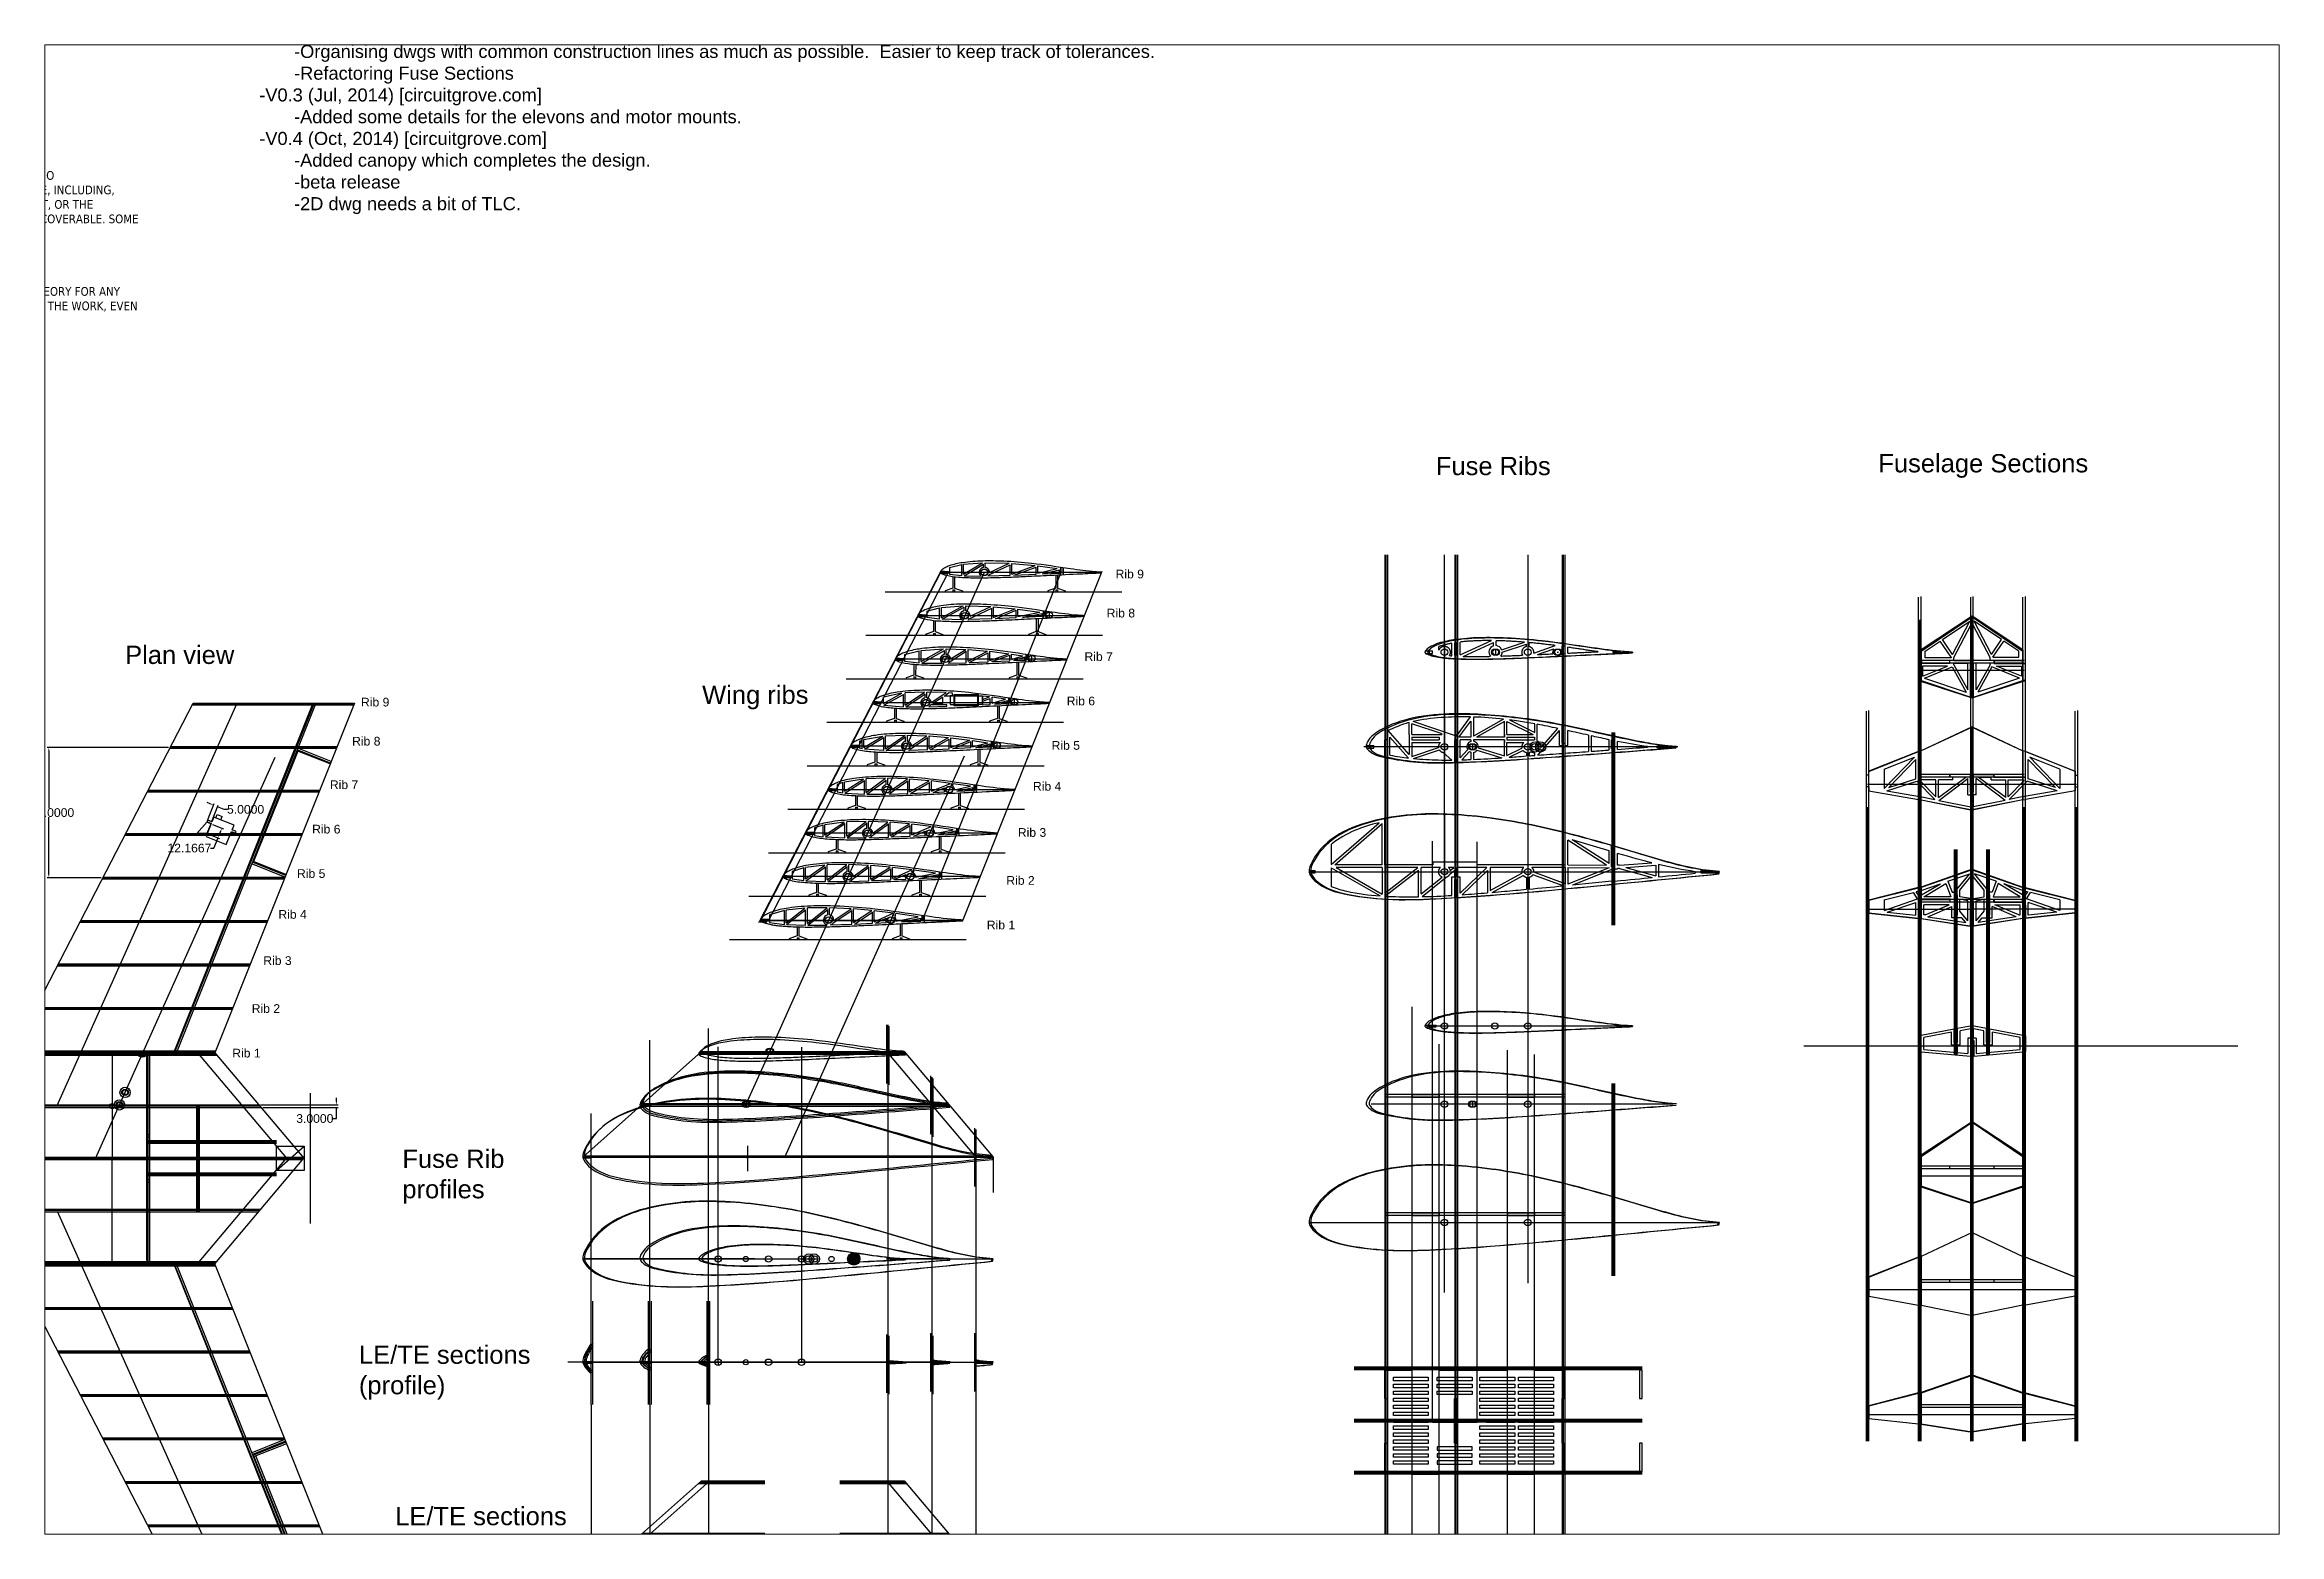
# Paper-space layout 'Sheet 1' of a CAD drawing. Extents: x 1.05 to 9.45, y 0.7 to 6.3.
# The model-space entities are those that its viewports show. They can reach past a viewport. Long polylines and large blocks are cut down to what shows.
import ezdxf

# ---------------------------------------------------------------- set-up
doc = ezdxf.new("R2010")
doc.units = 0
doc.header["$MEASUREMENT"] = 0
doc.layers.get('0').update_dxf_attribs({"linetype": 'CONTINUOUS'})
doc.layers.get('DEFPOINTS').update_dxf_attribs({"linetype": 'CONTINUOUS'})
for name, color, linetype in [('CLEARANCE_CUT', 4, 'CONTINUOUS'), ('CONSTRUCTION', 2, 'CONTINUOUS'), ('DIMENSIONS', 4, 'CONTINUOUS'), ('HARDWARE', 7, 'CONTINUOUS'), ('MOTOR_AND_MOTOR_MOUNT', 5, 'CONTINUOUS'), ('NOTES', 4, 'CONTINUOUS'), ('OUTLINE', 3, 'CONTINUOUS'), ('PROFILES', 6, 'CONTINUOUS'), ('SPAR_LINE', 1, 'CONTINUOUS'), ('STRAIGHT_CUT_1', 7, 'CONTINUOUS')]:
    doc.layers.add(name, color=color, linetype=linetype)
doc.styles.add('CIRCUITGROVE', font='arial.ttf', dxfattribs={"height": 10})
doc.dimstyles.new('CIRCUITGROVE', dxfattribs={"dimtxt": 10, "dimasz": 4, "dimexe": 2, "dimexo": 2, "dimgap": 0.09, "dimtad": 0, "dimtih": 1, "dimtoh": 1, "dimdec": 4, "dimzin": 0, "dimdsep": 46, "dimtxsty": 'CIRCUITGROVE', "dimcen": 0.09, "dimadec": 0, "dimazin": 0, "dimtfac": 1, "dimtdec": 4, "dimtofl": 0, "dimtmove": 0, "dimatfit": 3, "dimfxl": 1, "dimtolj": 1, "dimtzin": 0, "dimarcsym": 0})

psp = doc.layouts.new('Sheet 1')

msp = doc.modelspace()

# ---------------------------------------------------------------- texts
at = {"layer": 'CONSTRUCTION', "color": 4, "insert": (-746.39489, 1218.39674), "char_height": 10, "width": 1571.4553382, "attachment_point": 1, "style": 'CIRCUITGROVE'}
msp.add_mtext('{\\H2.1x;Change log\\P\\H0.714286x;^I-V0.1 (May 25th, 2014) [circuitgrove.com] \\P^I^I-Alpha state release early stage of design.  Does not fly.  \\P^I^I-Started cleaning up the drawing and organising. \\P^I-V0.2 (May ...)  [circuitgrove.com]\\P^I^I-Continuing to propagate the changes I made to the fuse rib spacing.  \\P^I^I-Organising dwgs with common construction lines as much as possible.  Easier to keep track of tolerances.\\P^I^I-Refactoring Fuse Sections\\P^I-V0.3 (Jul, 2014) [circuitgrove.com]\\P^I^I-Added some details for the elevons and motor mounts.\\P^I-V0.4 (Oct, 2014) [circuitgrove.com]\\P^I^I-Added canopy which completes the design.\\P^I^I-\\H1x;beta release\\P\\H1x;^I^I-2D dwg needs a bit of TLC.\\P^I^I }', dxfattribs=at)
at = {"layer": 'DIMENSIONS', "char_height": 21, "width": 669.6066003, "attachment_point": 1, "style": 'CIRCUITGROVE'}
for s, insert in [('{Fuselage Sections}', (1155.18026, 587.84839)), ('{Plan view}', (-860.6194, 367.56756))]:
    msp.add_mtext(s, dxfattribs=dict(at, insert=insert))
at = {"layer": 'NOTES', "color": 1, "insert": (-1689.96609, 946.66752), "char_height": 10, "width": 844.3836138, "attachment_point": 1, "style": 'CIRCUITGROVE'}
msp.add_mtext('{\\fTahoma|b1|i0|c0|p0;Representations, Warranties and Disclaimer\\fTahoma|b0|i0|c0|p0;\\P\\PUNLESS OTHERWISE MUTUALLY AGREED TO BY THE PARTIES IN WRITING, LICENSOR OFFERS THE WORK AS-IS AND MAKES NO REPRESENTATIONS OR WARRANTIES OF ANY KIND CONCERNING THE WORK, EXPRESS, IMPLIED, STATUTORY OR OTHERWISE, INCLUDING, WITHOUT LIMITATION, WARRANTIES OF TITLE, MERCHANTIBILITY, FITNESS FOR A PARTICULAR PURPOSE, NONINFRINGEMENT, OR THE ABSENCE OF LATENT OR OTHER DEFECTS, ACCURACY, OR THE PRESENCE OF ABSENCE OF ERRORS, WHETHER OR NOT DISCOVERABLE. SOME JURISDICTIONS DO NOT ALLOW THE EXCLUSION OF IMPLIED WARRANTIES, SO SUCH EXCLUSION MAY NOT APPLY TO YOU. \\P\\PLimitations on Liability\\P\\PEXCEPT TO THE EXTENT REQUIRED BY APPLICABLE LAW, IN NO EVENT WILL LICENSOR BE LIABLE TO YOU ON ANY LEGAL THEORY FOR ANY SPECIAL, INCIDENTAL, CONSEQUENTIAL, PUNITIVE OR EXEMPLARY DAMAGES ARISING OUT OF THIS LICENSE OR THE USE OF THE WORK, EVEN IF LICENSOR HAS BEEN ADVISED OF THE POSSIBILITY OF SUCH DAMAGES.}', dxfattribs=at)
at = {"layer": 'NOTES', "char_height": 21, "attachment_point": 1, "style": 'CIRCUITGROVE'}
for s, insert, width in [('{Fuse Ribs}', (646.46026, 584.69304), 399.0713622), ('{Wing ribs}', (-197.18823, 321.66675), 405.873715), ('{Fuse Rib \\Pprofiles}', (-541.84111, -211.87848), 399.0713622), ('{LE/TE sections\\P(profile)}', (-591.82444, -437.22161), 399.0713622), ('{LE/TE sections\\P(Top)}', (-550.10334, -622.81947), 399.0713622)]:
    msp.add_mtext(s, dxfattribs=dict(at, insert=insert, width=width))
at = {"layer": 'STRAIGHT_CUT_1', "style": 'CIRCUITGROVE'}
for s, p in [('Rib 9', (278.18934, 444.98782)), ('Rib 8', (267.97578, 400.04816)), ('Rib 7', (242.44188, 350.00172)), ('Rib 6', (222.01476, 298.93392)), ('Rib 9', (-589.42596, 297.66453)), ('Rib 8', (-599.63952, 252.72487)), ('Rib 5', (204.65171, 247.86613)), ('Rib 7', (-625.17341, 202.67843)), ('Rib 4', (183.20324, 200.88375)), ('Rib 6', (-645.60053, 151.61063)), ('Rib 3', (165.84018, 147.77324)), ('Rib 5', (-662.96358, 100.54283)), ('Rib 2', (152.56256, 92.62002)), ('Rib 4', (-684.41206, 53.56046)), ('Rib 1', (130.17137, 41.39223)), ('Rib 3', (-701.77511, 0.44995)), ('Rib 2', (-715.05274, -54.70327)), ('Rib 1', (-737.44392, -105.93107))]:
    msp.add_text(s, height=10, dxfattribs=at).set_placement(p)

# ---------------------------------------------------------------- blocks, each defined once
blk = doc.blocks.new('*D146')
at = {"layer": 'DEFPOINTS', "color": 0}
for p in [(-963.8, -49.4), (-1147.6, -99.4), (-989.7, -99.4)]:
    blk.add_point(p, dxfattribs=at)
at = {"layer": 'DIMENSIONS', "color": 0}
for p, q in [((-965.8, -49.4), (-1149.6, -49.4)), ((-1147.6, -53.4), (-1147.6, -69.2)), ((-991.7, -99.4), (-1149.6, -99.4)), ((-1147.6, -95.4), (-1147.6, -79.6))]:
    blk.add_line(p, q, dxfattribs=at)
for points in [[(-1146.9, -53.4), (-1148.3, -53.4), (-1147.6, -49.4)], [(-1148.3, -95.4), (-1146.9, -95.4), (-1147.6, -99.4)]]:
    blk.add_solid(points, dxfattribs=at)
at = {"layer": 'DIMENSIONS', "color": 0, "insert": (-1147.6, -74.4), "char_height": 10, "attachment_point": 5, "style": 'CIRCUITGROVE'}
blk.add_mtext('\\A1;50.0000', dxfattribs=at)
blk = doc.blocks.new('*D175')
at = {"layer": 'DEFPOINTS', "color": 0}
for p in [(-706.9, -160.4), (-704.4, -163.4), (-620.7, -163.4)]:
    blk.add_point(p, dxfattribs=at)
at = {"layer": 'DIMENSIONS', "color": 0}
for p, q in [((-617.7, -156.4), (-617.7, -152.4)), ((-704.9, -160.4), (-615.7, -160.4)), ((-702.4, -163.4), (-615.7, -163.4)), ((-621.7, -176.2), (-617.7, -176.2)), ((-617.7, -176.2), (-617.7, -163.4))]:
    blk.add_line(p, q, dxfattribs=at)
for points in [[(-618.4, -156.4), (-617, -156.4), (-617.7, -160.4)], [(-617, -167.4), (-618.4, -167.4), (-617.7, -163.4)]]:
    blk.add_solid(points, dxfattribs=at)
at = {"layer": 'DIMENSIONS', "color": 0, "insert": (-642.5, -176.2), "char_height": 10, "attachment_point": 5, "style": 'CIRCUITGROVE'}
blk.add_mtext('\\A1;3.0000', dxfattribs=at)
blk = doc.blocks.new('*D176')
at = {"layer": 'DEFPOINTS', "color": 0}
for p in [(-997.4, -50.4), (-964.4, -50.4), (-963.3, -48.4)]:
    blk.add_point(p, dxfattribs=at)
at = {"layer": 'DIMENSIONS', "color": 0}
for p, q in [((-965.3, -48.4), (-999.4, -48.4)), ((-966.4, -50.4), (-999.4, -50.4)), ((-997.4, -44.4), (-997.4, -40.4)), ((-997.4, -69.3), (-997.4, -50.4)), ((-1001.4, -69.3), (-997.4, -69.3))]:
    blk.add_line(p, q, dxfattribs=at)
for points in [[(-998.1, -44.4), (-996.8, -44.4), (-997.4, -48.4)], [(-996.8, -54.4), (-998.1, -54.4), (-997.4, -50.4)]]:
    blk.add_solid(points, dxfattribs=at)
at = {"layer": 'DIMENSIONS', "color": 0, "insert": (-1022.3, -69.3), "char_height": 10, "attachment_point": 5, "style": 'CIRCUITGROVE'}
blk.add_mtext('\\A1;2.0000', dxfattribs=at)
blk = doc.blocks.new('*D193')
at = {"layer": 'DEFPOINTS', "color": 0}
for p in [(-948.3, 250.6), (-808.8, 250.6), (-886.3, 100.6)]:
    blk.add_point(p, dxfattribs=at)
at = {"layer": 'STRAIGHT_CUT_1', "color": 0}
for p, q in [((-810.8, 250.6), (-950.3, 250.6)), ((-948.3, 246.6), (-948.3, 180.8)), ((-948.3, 104.6), (-948.3, 170.4)), ((-888.3, 100.6), (-950.3, 100.6))]:
    blk.add_line(p, q, dxfattribs=at)
for points in [[(-947.7, 246.6), (-949, 246.6), (-948.3, 250.6)], [(-949, 104.6), (-947.7, 104.6), (-948.3, 100.6)]]:
    blk.add_solid(points, dxfattribs=at)
at = {"layer": 'STRAIGHT_CUT_1', "color": 0, "insert": (-948.3, 175.6), "char_height": 10, "attachment_point": 5, "style": 'CIRCUITGROVE'}
blk.add_mtext('\\A1;150.0000', dxfattribs=at)
blk = doc.blocks.new('*D286')
at = {"layer": 'DEFPOINTS', "color": 0}
for p in [(-762.1, 162.9), (-766.6, 151.6), (-753.8, 146.5)]:
    blk.add_point(p, dxfattribs=at)
at = {"layer": 'DIMENSIONS', "color": 0}
for p, q in [((-760.2, 162.1), (-747.4, 157)), ((-764.7, 150.8), (-752, 145.7)), ((-762.5, 134.8), (-758.5, 134.8)), ((-758.5, 134.8), (-753.8, 146.5)), ((-750.8, 154.1), (-752.3, 150.2))]:
    blk.add_line(p, q, dxfattribs=at)
for points in [[(-750.2, 153.8), (-751.4, 154.3), (-749.3, 157.8)], [(-752.9, 150.4), (-751.7, 150), (-753.8, 146.5)]]:
    blk.add_solid(points, dxfattribs=at)
at = {"layer": 'DIMENSIONS', "color": 0, "insert": (-786.7, 134.8), "char_height": 10, "attachment_point": 5, "style": 'CIRCUITGROVE'}
blk.add_mtext('\\A1;12.1667', dxfattribs=at)
blk = doc.blocks.new('*D287')
at = {"layer": 'DEFPOINTS', "color": 0}
for p in [(-754.3, 182.3), (-766.7, 164.7), (-762.1, 162.9)]:
    blk.add_point(p, dxfattribs=at)
at = {"layer": 'DIMENSIONS', "color": 0}
for p, q in [((-762.7, 185.6), (-766.4, 187.1)), ((-766, 166.6), (-758.2, 186)), ((-761.3, 164.7), (-753.6, 184.2)), ((-746.9, 179.3), (-754.3, 182.3)), ((-742.9, 179.3), (-746.9, 179.3))]:
    blk.add_line(p, q, dxfattribs=at)
for points in [[(-762.9, 185), (-762.4, 186.3), (-758.9, 184.2)], [(-750.3, 181.4), (-750.8, 180.2), (-754.3, 182.3)]]:
    blk.add_solid(points, dxfattribs=at)
at = {"layer": 'DIMENSIONS', "color": 0, "insert": (-722.1, 179.3), "char_height": 10, "attachment_point": 5, "style": 'CIRCUITGROVE'}
blk.add_mtext('\\A1;5.0000', dxfattribs=at)
blk = doc.blocks.new('A$C19669')
at = {"layer": 'PROFILES'}
blk.add_ellipse((0, 0), major_axis=(4.19, 0), ratio=0.912104, dxfattribs=at)

# ---------------------------------------------------------------- dimensions: what is measured, and where the dimension line sits
at = {"layer": 'DIMENSIONS'}
for base, p1, p2, angle, picture, middle, dimtype in [((-754.29802, 182.30175), (-766.69775, 164.72882), (-762.05417, 162.87488), 338.23573153, '*D287', (-722.06329, 179.33544), 161), ((-753.80872, 146.4824), (-762.05417, 162.87488), (-766.56543, 151.57549), 248.23573153, '*D286', (-786.71698, 134.76473), 161), ((-1147.61198, -99.42451), (-963.84639, -49.42451), (-989.69282, -99.42451), 90, '*D146', (-1147.61198, -74.42451), 160), ((-997.43359, -50.42451), (-963.32946, -48.42451), (-964.36332, -50.42451), 90, '*D176', (-1022.32359, -69.32225), 160), ((-617.70909, -163.42451), (-706.89925, -160.42451), (-704.37129, -163.42451), 90, '*D175', (-642.50909, -176.23743), 160)]:
    dim = msp.add_linear_dim(base=base, p1=p1, p2=p2, angle=angle, dimstyle='CIRCUITGROVE', dxfattribs=at)
    dim.commit()
    dim.dimension.update_dxf_attribs({"geometry": picture, "text_midpoint": middle, "dimtype": dimtype})
at = {"layer": 'STRAIGHT_CUT_1'}
dim = msp.add_linear_dim(base=(-948.32228, 250.57549), p1=(-886.30713, 100.57549), p2=(-808.76786, 250.57549), angle=90, dimstyle='CIRCUITGROVE', dxfattribs=at)
dim.commit()
dim.dimension.update_dxf_attribs({"geometry": '*D193', "text_midpoint": (-948.32228, 175.57549)})

# ---------------------------------------------------------------- hatches: boundary and pattern name
h = msp.add_hatch(color=256)
edge = h.paths.add_edge_path()
edge.add_arc((-22.83137, -337.66892), 7.06354, 0, 360)

# ---------------------------------------------------------------- linework, layer by layer
for p, q in [((-129.85343, 51.99614), (76.91795, 451.95362)), ((-129.57696, 51.99614), (77.19441, 451.95362)), ((-120.53848, 51.99614), (86.23084, 451.95362)), ((1322.86107, 350.39167), (1202.9852, 350.39167)), ((1322.86107, 347.39167), (1202.9852, 347.39167)), ((-644.16542, 299.53298), (-803.04925, -98.42451)), ((-641.93983, 299.53298), (-800.82366, -98.42451)), ((-662.13109, 246.44337), (-712.92329, 119.22379)), ((-624.53496, 232.50994), (-662.62685, 247.71805)), ((-624.90575, 231.58122), (-662.13109, 246.44337)), ((-623.79339, 234.36737), (-661.88527, 249.57549)), ((-676.81031, 101.57549), (-714.9022, 116.78361)), ((-676.06873, 103.43292), (-714.16062, 118.64104)), ((-675.69795, 104.36164), (-712.92329, 119.22379)), ((-130.13853, 52.01353), (-130.13952, 51.97875)), ((-130.13952, 51.97875), (-130.13949, 51.94479)), ((-130.13949, 51.94479), (-130.13851, 51.9114)), ((-130.13645, 52.04943), (-130.13853, 52.01353)), ((-130.13851, 51.9114), (-130.13654, 51.87851)), ((-130.13654, 51.87851), (-130.13356, 51.84609)), ((-130.13319, 52.08676), (-130.13645, 52.04943)), ((-130.13356, 51.84609), (-130.12952, 51.81409)), ((-130.12868, 52.12579), (-130.13319, 52.08676)), ((-130.12952, 51.81409), (-130.12439, 51.78248)), ((-130.12285, 52.16684), (-130.12868, 52.12579)), ((-130.12439, 51.78248), (-130.11812, 51.75124)), ((-130.1156, 52.21018), (-130.12285, 52.16684)), ((-130.11812, 51.75124), (-130.11068, 51.72032)), ((-130.10688, 52.25613), (-130.1156, 52.21018)), ((-130.11068, 51.72032), (-130.10203, 51.6897)), ((-130.0966, 52.30488), (-130.10688, 52.25613)), ((-130.10203, 51.6897), (-130.09213, 51.65933)), ((-130.08477, 52.35624), (-130.0966, 52.30488)), ((-130.09213, 51.65933), (-130.08099, 51.62918)), ((-130.07138, 52.40993), (-130.08477, 52.35624)), ((-130.08099, 51.62918), (-130.06862, 51.5992)), ((-130.05646, 52.46567), (-130.07138, 52.40993)), ((-130.06862, 51.5992), (-130.05501, 51.56935)), ((-130.04, 52.52316), (-130.05646, 52.46567)), ((-130.05501, 51.56935), (-130.04018, 51.53959)), ((-130.04018, 51.53959), (-130.02414, 51.50986)), ((-130.022, 52.58213), (-130.04, 52.52316)), ((-130.02414, 51.50986), (-130.00688, 51.48013)), ((-130.00249, 52.64229), (-130.022, 52.58213)), ((-130.00688, 51.48013), (-129.98843, 51.45036)), ((-129.98146, 52.70336), (-130.00249, 52.64229)), ((-129.98843, 51.45036), (-129.96873, 51.42046)), ((-129.95863, 52.76544), (-129.98146, 52.70336)), ((-129.96873, 51.42046), (-129.94759, 51.39023)), ((-129.93259, 52.83023), (-129.95863, 52.76544)), ((-129.94759, 51.39023), (-129.92474, 51.35942)), ((-129.90165, 52.89981), (-129.93259, 52.83023)), ((-129.86411, 52.97625), (-129.90165, 52.89981)), ((-129.85343, 52.99614), (-129.86411, 52.97625)), ((-129.85343, 52.99614), (-125.39413, 52.99614)), ((-125.39413, 52.99614), (-120.53848, 52.99614)), ((-125.39413, 50.99614), (-125.39413, 52.99614)), ((-120.53848, 50.99614), (-120.53848, 52.99614)), ((-129.92474, 51.35942), (-129.89993, 51.3278)), ((-129.89993, 51.3278), (-129.87291, 51.29511)), ((-129.87291, 51.29511), (-129.84341, 51.26112)), ((-129.84341, 51.26112), (-129.81118, 51.22559)), ((-129.81118, 51.22559), (-129.77598, 51.18826)), ((-129.77598, 51.18826), (-129.7376, 51.14898)), ((-129.7376, 51.14898), (-129.69615, 51.10791)), ((-129.69615, 51.10791), (-129.6518, 51.06527)), ((-129.6518, 51.06527), (-129.60472, 51.02132)), ((-129.60472, 51.02132), (-129.57696, 50.99614)), ((-129.57696, 50.99614), (-125.39413, 50.99614)), ((-125.39413, 50.99614), (-120.53848, 50.99614)), ((634.16759, -68.72307), (638.62689, -68.72307)), ((634.44406, -70.72307), (638.62689, -70.72307)), ((637.56294, -68.72307), (642.02224, -68.72307)), ((637.8394, -70.72307), (642.02224, -70.72307)), ((638.62689, -68.72307), (643.48254, -68.72307)), ((638.62689, -70.72307), (638.62689, -68.72307)), ((638.62689, -70.72307), (643.48254, -70.72307)), ((642.02224, -68.72307), (646.87788, -68.72307)), ((642.02224, -70.72307), (642.02224, -68.72307)), ((642.02224, -70.72307), (646.87788, -70.72307)), ((643.48254, -70.72307), (643.48254, -68.72307)), ((646.87788, -70.72307), (646.87788, -68.72307)), ((-990.20974, -100.42451), (-757.45846, -100.42451)), ((-201.16146, -102.00386), (37.48619, -102.00386)), ((794.83585, -148.61872), (587.93229, -148.61872)), ((794.83585, -151.61872), (587.93229, -151.61872)), ((-268.52959, -162.00386), (88.0454, -162.00386)), ((-265.16119, -159.00386), (85.51744, -159.00386)), ((-1124.90198, -223.42451), (-656.37341, -223.42451)), ((-332.52932, -219.00386), (136.07664, -219.00386)), ((1322.86107, -230.87346), (1202.9852, -230.87346)), ((1237.52314, -233.87346), (1237.52314, -230.87346)), ((1288.32314, -233.87346), (1288.32314, -230.87346)), ((1322.86107, -233.87346), (1202.9852, -233.87346)), ((794.83585, -284.67291), (587.93229, -284.67291)), ((794.83585, -287.67291), (587.93229, -287.67291)), ((-990.20974, -343.42451), (-757.45846, -343.42451)), ((-644.16542, -743.382), (-803.04925, -345.42451)), ((-641.93983, -743.382), (-800.82366, -345.42451)), ((1322.86107, -361.74315), (1202.9852, -361.74315)), ((1322.86107, -364.74315), (1202.9852, -364.74315)), ((1237.52314, -364.74315), (1237.52314, -361.74315)), ((1288.32314, -364.74315), (1288.32314, -361.74315)), ((1322.86107, -505.51565), (1202.9852, -505.51565)), ((1322.86107, -508.51565), (1202.9852, -508.51565)), ((-676.81031, -545.42451), (-714.9022, -560.63263)), ((-676.06873, -547.28195), (-714.16062, -562.49006)), ((-675.69795, -548.21066), (-712.92329, -563.07282)), ((-662.13109, -690.29239), (-712.92329, -563.07282)), ((-674.95637, -550.0681), (-712.18171, -564.93025)), ((-661.01524, -687.69338), (-710.32427, -564.18867)), ((-197.79305, -592.85993), (-125.07526, -592.85993)), ((-39.0202, -592.85993), (34.95823, -592.85993))]:
    msp.add_line(p, q)
at = {"color": 4}
for centre in [(-840.84351, -101.92451), (-860.6076, -146.08211), (-867.02698, -160.42451), (-48.42682, -337.66892)]:
    msp.add_circle(centre, 3, dxfattribs=at)
for centre, radius in [((-875.3444, -161.92451), 3), ((-22.83137, -337.66892), 7.06354), ((-146.96322, -337.66892), 3), ((-146.96322, -456.35844), 3)]:
    msp.add_circle(centre, radius)
for centre in [(656.33879, -69.70568), (714.26336, -69.70568), (752.14317, -69.70568), (656.33879, -159.6686), (752.14317, -159.6686), (656.33879, -295.7228), (752.14317, -295.7228), (-178.73209, -337.66892), (-120.80753, -337.66892), (-82.92771, -337.66892), (-178.73209, -456.35844), (-120.80753, -456.35844), (-82.92771, -456.35844)]:
    msp.add_ellipse(centre, major_axis=(3.94, 0), ratio=0.9137055838)
at = {"layer": 'CLEARANCE_CUT'}
for p, q in [((852.38535, 259.2708), (848.54481, 259.2708)), ((848.54481, 248.75978), (848.54481, 259.2708)), ((852.38535, 248.75978), (852.38535, 259.2708)), ((848.54481, 248.75978), (852.38535, 248.75978)), ((848.54481, 113.40863), (848.54481, 137.98299)), ((852.38535, 113.40863), (852.38535, 136.8661)), ((852.38535, 113.40863), (848.54481, 113.40863)), ((1242.40517, 80.98963), (1246.24571, 80.98963)), ((1242.40517, 80.98963), (1242.40517, 57.70582)), ((1246.24571, 57.70582), (1246.24571, 80.98963)), ((1279.60057, 80.98963), (1283.44111, 80.98963)), ((1279.60057, 80.98963), (1279.60057, 57.70582)), ((1283.44111, 57.70582), (1283.44111, 80.98963)), ((1246.24571, 57.70582), (1242.40517, 57.70582)), ((1283.44111, 57.70582), (1279.60057, 57.70582))]:
    msp.add_line(p, q, dxfattribs=at)
for centre in [(127.31119, 451.95362), (104.95119, 401.99614), (82.57216, 351.99614), (37.81409, 251.99614), (15.43506, 201.99614), (86.96632, 201.99614), (-6.94397, 151.99614), (64.58729, 151.99614), (-29.32301, 101.99614), (42.20826, 101.99614), (-51.70204, 51.99614), (19.82923, 51.99614)]:
    msp.add_ellipse(centre, major_axis=(4.19, 0), ratio=0.9121041793, dxfattribs=at)
at = {"layer": 'CONSTRUCTION'}
for p, q in [((587.93229, 472.05284), (587.93229, -399.21331)), ((589.45256, -399.21331), (589.45256, 472.05284)), ((590.97283, 472.05284), (590.97283, -399.21331)), ((668.27727, 472.05284), (668.27727, -399.21331)), ((669.79754, -399.21331), (669.79754, 472.05284)), ((671.31781, 472.05284), (671.31781, -399.21331)), ((791.79531, 472.05284), (791.79531, -399.21331)), ((793.31558, -399.21331), (793.31558, 472.05284)), ((794.83585, 472.05284), (794.83585, -399.21331)), ((56.23144, 51.99614), (215.76961, 451.95362)), ((76.63029, 451.95362), (262.1769, 451.95362)), ((13.24893, 429.50724), (285.52369, 429.50724)), ((1201.4852, -547.00716), (1201.4852, 423.28407)), ((1204.4852, -547.00716), (1204.4852, 423.94976)), ((1261.42314, -547.00716), (1261.42314, 423.28407)), ((1264.42314, -547.00716), (1264.42314, 423.94976)), ((1321.36107, -547.00716), (1321.36107, 423.28407)), ((1324.36107, -547.00716), (1324.36107, 423.94976)), ((242.23147, 401.99614), (50.78593, 401.99614)), ((1202.92314, 281.44774), (1202.92314, 397.23583)), ((-9.11108, 379.54975), (263.16369, 379.54975)), ((222.26905, 351.99614), (24.93951, 351.99614)), ((1202.92314, 339.34179), (1322.92314, 339.34179)), ((-31.49011, 329.54975), (240.78466, 329.54975)), ((-804.32235, -99.42451), (-644.78418, 300.53298)), ((-782.92349, 300.53298), (-597.37688, 300.53298)), ((202.30664, 301.99614), (-0.90692, 301.99614)), ((1141.42314, -547.00716), (1141.42314, 292.41439)), ((1144.42314, -547.00716), (1144.42314, 293.08008)), ((1381.42314, -547.00716), (1381.42314, 292.41439)), ((1384.42314, -547.00716), (1384.42314, 293.08008)), ((-53.86914, 279.54975), (218.40562, 279.54975)), ((848.94481, 267.69402), (848.94481, 46.18189)), ((850.46508, 267.69402), (850.46508, 46.18189)), ((851.98535, 267.69402), (851.98535, 46.18189)), ((1202.92314, -547.00716), (1202.92314, 281.44774)), ((1262.92314, 178.48155), (1262.92314, 274.20188)), ((-617.32232, 250.57549), (-808.76786, 250.57549)), ((182.34423, 251.99614), (-26.75334, 251.99614)), ((924.71518, 251.20631), (563.80436, 251.20631)), ((1201.4852, 245.8442), (1201.4852, 190.57873)), ((1204.4852, 190.3238), (1204.4852, 246.4953)), ((1321.36107, 246.51686), (1321.36107, 190.41161)), ((1321.36107, 190.3238), (1321.36107, 246.4953)), ((-76.24818, 229.54975), (196.02659, 229.54975)), ((1142.92314, 208.4721), (1262.92314, 208.4721)), ((1144.42314, 200.84739), (1144.42314, 222.85081)), ((1262.92314, 208.4721), (1382.92314, 208.4721)), ((1381.42314, 223.26301), (1381.42314, 200.69622)), ((1381.42314, 200.84739), (1381.42314, 222.85081)), ((-637.28474, 200.57549), (-834.61428, 200.57549)), ((162.38182, 201.99614), (-52.59976, 201.99614)), ((1142.92314, -547.00716), (1142.92314, 182.05431)), ((1262.92314, -547.00716), (1262.92314, 182.05431)), ((1322.92314, -547.00716), (1322.92314, 182.05431)), ((1382.92314, -547.00716), (1382.92314, 182.05431)), ((-98.62721, 179.54975), (173.64756, 179.54975)), ((-657.24715, 150.57549), (-860.4607, 150.57549)), ((-121.00624, 129.54975), (151.26853, 129.54975)), ((142.4194, 151.99614), (-78.44618, 151.99614)), ((642.64754, -521.92839), (642.64754, 142.69643)), ((693.94754, -521.92839), (693.94754, 141.88032)), ((1242.80517, -102.87071), (1242.80517, 133.16658)), ((1244.32544, -103.01013), (1244.32544, 133.16658)), ((1245.84571, -103.14955), (1245.84571, 133.16658)), ((1280.00057, -103.14955), (1280.00057, 133.16658)), ((1281.52084, -103.01013), (1281.52084, 133.16658)), ((1283.04111, -102.87071), (1283.04111, 133.16658)), ((500.85694, 107.68189), (972.41151, 107.68189)), ((1262.92314, 44.58661), (1262.92314, 110.42101)), ((1262.92314, 44.58661), (1262.92314, 110.42101)), ((1262.92314, 44.58661), (1262.92314, 110.42101)), ((1262.92314, 44.58661), (1262.92314, 110.42101)), ((1262.92314, 109.66238), (1262.92314, 44.87225)), ((1262.92314, 109.66238), (1262.92314, 44.87225)), ((1262.92314, 109.66238), (1262.92314, 44.87225)), ((1262.92314, 109.66238), (1262.92314, 44.87225)), ((-677.20956, 100.57549), (-886.30713, 100.57549)), ((-143.38527, 79.54975), (128.88949, 79.54975)), ((122.45699, 101.99614), (-104.29261, 101.99614)), ((1204.4852, 53.66741), (1204.4852, 90.00414)), ((1204.4852, 89.39549), (1204.4852, 53.88854)), ((1321.36107, 53.66741), (1321.36107, 90.00414)), ((1321.36107, 89.39549), (1321.36107, 53.88854)), ((-130.13903, 51.99614), (102.49458, 51.99614)), ((-120.53848, 51.99614), (-130.13903, 51.99614)), ((1142.92314, 64.6996), (1262.92314, 64.6996)), ((1144.42314, 60.07385), (1144.42314, 74.82398)), ((1144.42314, 74.39877), (1144.42314, 60.21885)), ((1382.92314, 64.6996), (1262.92314, 64.6996)), ((1381.42314, 60.07385), (1381.42314, 74.82398)), ((1381.42314, 74.39877), (1381.42314, 60.21885)), ((-697.17197, 50.57549), (-912.15355, 50.57549)), ((-165.7643, 29.54975), (106.51046, 29.54975)), ((-122.76053, 49.49614), (-132.36156, 49.49614)), ((-717.13438, 0.57549), (-937.99997, 0.57549)), ((-737.0968, -49.42451), (-963.84639, -49.42451)), ((619.11548, -657.22136), (619.11548, -47.89335)), ((-189.87671, -257.56364), (-189.87671, -72.52939)), ((14.95823, -68.59113), (14.95823, -135.79679)), ((16.22221, -68.59113), (16.22221, -824.13386)), ((17.48619, -70.09113), (17.48619, -137.29679)), ((637.27783, -69.70568), (870.02912, -69.70568)), ((-991.91535, -101.92451), (-756.16112, -101.92451)), ((-989.69282, -99.42451), (-757.05921, -99.42451)), ((-957.69004, -341.92451), (-957.69004, -101.92451)), ((-834.172, -341.92451), (-834.172, -101.92451)), ((-257.24485, -386.20571), (-257.24485, -86.20298)), ((-199.47726, -100.50386), (36.22221, -100.50386)), ((650.15341, -657.22136), (650.15341, -90.74102)), ((728.64653, -657.22136), (728.64653, -97.73433)), ((759.68447, -657.22136), (759.68447, -102.34941)), ((65.51744, -127.09113), (65.51744, -194.29679)), ((66.78142, -128.59113), (66.78142, -824.13386)), ((68.0454, -130.09113), (68.0454, -197.29679)), ((589.45256, -138.87329), (589.45256, -136.99208)), ((589.45256, -171.40019), (589.45256, -138.87329)), ((-705.61859, -161.92451), (-1059.26208, -161.92451)), ((-324.6134, -267.55097), (-324.6134, -170.34552)), ((86.78142, -160.50386), (-266.84539, -160.50386)), ((-265.16119, -159.00386), (-265.16119, -162.00386)), ((919.04439, -159.6686), (571.99895, -159.6686)), ((589.45256, -172.23149), (589.45256, -171.40019)), ((1262.92314, -445.76868), (1262.92314, -158.72404)), ((116.07664, -187.09113), (116.07664, -254.29679)), ((117.34062, -188.59113), (117.34062, -824.13386)), ((1202.92314, -299.81739), (1202.92314, -184.02931)), ((1322.92314, -299.81739), (1322.92314, -184.02931)), ((-1126.63063, -221.92451), (-655.07607, -221.92451)), ((-1126.63063, -221.92451), (-655.07607, -221.92451)), ((-334.21394, -220.50423), (137.34062, -220.50386)), ((-144.99482, -207.68657), (-144.99482, -236.6635)), ((-144.99482, -222.00386), (-144.99482, -219.00386)), ((137.34062, -220.50386), (137.34062, -261.27241)), ((-189.87671, -386.2231), (-189.87671, -252.78668)), ((1202.92314, -241.92335), (1322.92314, -241.92335)), ((-705.61859, -281.92451), (-1059.26208, -281.92451)), ((-324.6134, -386.24049), (-324.6134, -267.55097)), ((500.85694, -295.7228), (972.44157, -295.7228)), ((1142.92314, -445.76868), (1142.92314, -299.81739)), ((1202.92314, -445.76868), (1202.92314, -299.81739)), ((1322.92314, -445.76868), (1322.92314, -299.81739)), ((1382.92314, -445.76868), (1382.92314, -299.81739)), ((-991.91535, -341.92451), (-756.16112, -341.92451)), ((-989.69282, -344.42451), (-757.05921, -344.42451)), ((-804.32235, -344.42451), (-644.78418, -744.382)), ((-178.73209, -337.66892), (-334.21394, -337.66892)), ((-333.07687, -337.66892), (-66.30622, -337.66892)), ((-332.50833, -337.66892), (-64.82948, -337.66892)), ((-266.86783, -337.66892), (-268.60581, -337.66892)), ((-136.68946, -337.66892), (-266.86783, -337.66892)), ((-263.4215, -337.66892), (-265.12984, -337.66892)), ((84.82686, -337.66892), (14.64479, -337.66892)), ((86.7981, -337.66892), (14.64479, -337.66892)), ((85.49376, -337.66892), (14.64479, -337.66892)), ((88.10244, -337.66892), (14.64479, -337.66892)), ((86.7981, -337.66892), (14.64479, -337.66892)), ((14.64479, -337.66892), (137.34062, -337.66892)), ((14.64479, -337.66892), (136.06058, -337.66892)), ((1142.92314, -372.79304), (1262.92314, -372.79304)), ((1262.92314, -372.79304), (1382.92314, -372.79304)), ((-737.0968, -394.42451), (-963.84639, -394.42451)), ((-324.6134, -504.93002), (-324.6134, -386.24049)), ((-322.90779, -504.93002), (-322.90779, -386.24049)), ((-258.92905, -504.91263), (-258.92905, -386.2231)), ((-257.24485, -504.89523), (-257.24485, -386.20571)), ((-255.56064, -504.91263), (-255.56064, -386.24049)), ((-191.56092, -504.91263), (-191.56092, -386.2231)), ((-189.87671, -504.91263), (-189.87671, -386.2231)), ((-188.19201, -504.91263), (-188.19201, -386.24049)), ((587.95256, -399.21331), (587.95256, -704.12384)), ((589.45256, -704.14351), (589.45256, -399.21331)), ((590.95256, -399.21331), (590.95256, -704.16318)), ((668.29754, -399.21331), (668.29754, -705.16342)), ((669.79754, -705.18309), (669.79754, -399.21331)), ((671.29754, -399.21331), (671.29754, -705.20276)), ((791.79531, -399.21331), (791.79531, -706.76162)), ((793.31558, -706.78129), (793.31558, -399.21331)), ((794.79531, -399.21331), (794.79531, -706.80096)), ((14.95823, -424.44571), (14.95823, -491.65137)), ((16.22221, -424.44571), (16.22221, -491.65137)), ((17.48619, -425.94571), (17.48619, -493.15137)), ((65.51744, -422.94571), (65.51744, -490.15137)), ((66.78142, -424.44571), (66.78142, -491.65137)), ((68.0454, -425.94571), (68.0454, -493.15137)), ((116.07664, -422.94554), (116.07664, -490.1512)), ((117.34062, -424.44554), (117.34062, -491.6512)), ((-717.13438, -444.42451), (-937.99997, -444.42451)), ((-333.07687, -456.35844), (137.34062, -456.35844)), ((-332.50833, -456.35844), (136.06058, -456.35844)), ((-332.50833, -456.35844), (136.06058, -456.35844)), ((86.7981, -456.35844), (-266.86783, -456.35844)), ((86.7981, -456.35844), (-266.86783, -456.35844)), ((85.49376, -456.35844), (-265.12984, -456.35844)), ((84.82686, -456.35844), (-264.24123, -456.35844)), ((-257.24485, -456.35844), (-255.56064, -456.35844)), ((-199.24452, -456.35844), (33.38909, -456.35844)), ((84.82686, -456.35844), (14.64479, -456.35844)), ((86.7981, -456.35844), (14.64479, -456.35844)), ((85.49376, -456.35844), (14.64479, -456.35844)), ((88.10244, -456.35844), (14.64479, -456.35844)), ((86.7981, -456.35844), (14.64479, -456.35844)), ((14.64479, -456.35844), (137.34062, -456.35844)), ((14.64479, -456.35844), (136.06058, -456.35844)), ((883.64468, -462.24045), (552.44882, -462.24045)), ((791.79531, -462.24045), (794.79531, -462.24045)), ((883.64468, -463.67839), (552.44882, -463.67839)), ((883.64468, -465.24045), (552.44882, -465.24045)), ((-697.17197, -494.42451), (-912.15355, -494.42451)), ((-324.6134, -504.93002), (-324.6134, -839.86646)), ((-257.24485, -504.89523), (-257.24485, -839.83168)), ((-189.87671, -504.91263), (-189.87671, -839.84907)), ((883.64468, -522.17839), (552.44882, -522.17839)), ((883.64468, -523.67839), (552.44882, -523.67839)), ((883.64468, -525.17839), (552.44882, -525.17839)), ((1142.92314, -516.56554), (1262.92314, -516.56554)), ((1262.92314, -516.56554), (1382.92314, -516.56554)), ((-677.20956, -544.42451), (-886.30713, -544.42451)), ((883.64468, -582.11632), (552.44882, -582.11632)), ((883.64468, -583.67839), (552.44882, -583.67839)), ((883.64468, -585.11632), (552.44882, -585.11632)), ((-657.24715, -594.42451), (-860.4607, -594.42451)), ((-199.49866, -594.35993), (-125.07526, -594.35993)), ((-39.0202, -594.35993), (36.25557, -594.35993)), ((-637.28474, -644.42451), (-834.61428, -644.42451)), ((-125.07526, -654.35993), (-266.84539, -654.35993)), ((86.7981, -654.35993), (-39.0202, -654.35993))]:
    msp.add_line(p, q, dxfattribs=at)
at = {"layer": 'CONSTRUCTION', "color": 1}
for p, q in [((1261.42314, 199.4554), (1261.42314, 273.4907)), ((1264.42314, 199.4554), (1264.42314, 273.4907)), ((1201.4852, 216.52198), (1201.4852, 245.87903)), ((1204.4852, 216.52198), (1204.4852, 246.51686)), ((1204.4852, 216.52198), (1201.4852, 216.52198)), ((1201.4852, 69.1467), (1204.4852, 69.1467)), ((1201.4852, 69.1467), (1201.4852, 53.87574)), ((1204.4852, 53.66741), (1204.4852, 69.1467)), ((1262.86117, 72.54948), (1261.42314, 72.54948)), ((1261.42314, 72.54948), (1261.42314, 44.8197)), ((1262.98511, 72.54948), (1264.42314, 72.54948)), ((1264.42314, 72.54948), (1264.42314, 44.8197)), ((1324.36107, 69.1467), (1321.36107, 69.1467)), ((1321.36107, 53.66741), (1321.36107, 69.1467)), ((1324.36107, 69.1467), (1324.36107, 53.87574))]:
    msp.add_line(p, q, dxfattribs=at)
at = {"layer": 'CONSTRUCTION', "color": 0}
for p, q in [((1322.86107, 219.52198), (1202.9852, 219.52198)), ((1322.86107, 216.52198), (1202.9852, 216.52198)), ((1237.52314, 216.52198), (1237.52314, 219.52198)), ((1288.32314, 216.52198), (1288.32314, 219.52198)), ((1322.86107, 75.74948), (1202.9852, 75.74948)), ((1322.86107, 72.74948), (1202.9852, 72.74948))]:
    msp.add_line(p, q, dxfattribs=at)
at = {"layer": 'CONSTRUCTION'}
for points in [[(1204.6852, 347.39167), (1237.27314, 347.39167), (1237.27314, 350.39167), (1204.6852, 350.39167)], [(1288.57314, 347.39167), (1321.16107, 347.39167), (1321.16107, 350.39167), (1288.57314, 350.39167)], [(1237.27314, 72.74948), (1204.6852, 72.74948), (1204.6852, 75.74948), (1237.27314, 75.74948)], [(1288.57314, 72.74948), (1321.16107, 72.74948), (1321.16107, 75.74948), (1288.57314, 75.74948)], [(883.64468, -498.02839), (883.64468, -465.44045), (880.64468, -465.44045), (880.64468, -498.02839)], [(671.29754, -498.47839), (668.29754, -498.47839), (668.29754, -548.87839), (671.29754, -548.87839)], [(883.64468, -581.91632), (883.64468, -549.32839), (880.64468, -549.32839), (880.64468, -581.91632)]]:
    msp.add_lwpolyline(points, close=True, dxfattribs=at)
at = {"layer": 'HARDWARE'}
for p, q in [((785.95786, 360.07289), (787.32609, 360.07289)), ((92.97148, 309.94471), (87.97148, 309.94471)), ((87.97148, 309.94471), (87.97148, 299.94471)), ((92.77148, 311.39471), (120.09033, 311.39471)), ((92.77148, 298.49471), (92.77148, 311.39471)), ((92.97148, 311.19471), (92.97148, 298.69471)), ((92.97148, 311.19471), (119.89033, 311.19471)), ((92.97148, 299.94471), (92.97148, 309.94471)), ((92.97148, 309.94471), (119.89033, 309.94471)), ((119.89033, 311.19471), (119.89033, 298.69471)), ((119.89033, 299.94471), (119.89033, 309.94471)), ((119.89033, 309.94471), (124.89033, 309.94471)), ((120.09033, 311.39471), (120.09033, 298.49471)), ((124.89033, 309.94471), (124.89033, 299.94471)), ((87.97148, 299.94471), (92.97148, 299.94471)), ((120.09033, 298.49471), (92.77148, 298.49471)), ((92.97148, 299.94471), (119.89033, 299.94471)), ((92.97148, 298.69471), (119.89033, 298.69471)), ((124.89033, 299.94471), (119.89033, 299.94471)), ((-761.53437, 163.09805), (-767.46699, 148.23857)), ((-765.43637, 166.80942), (-766.17795, 164.95199)), ((-766.17795, 164.95199), (-761.53437, 163.09805)), ((-760.79279, 164.95548), (-765.43637, 166.80942)), ((-758.56806, 170.52778), (-760.79279, 164.95548)), ((-735.35013, 161.25807), (-758.56806, 170.52778)), ((-756.24626, 169.60081), (-754.76311, 173.31568)), ((-754.76311, 173.31568), (-749.1908, 171.09095)), ((-750.67396, 167.37608), (-749.1908, 171.09095)), ((-737.57486, 155.68576), (-735.35013, 161.25807)), ((-732.93127, 153.83182), (-737.57486, 155.68576)), ((-767.46699, 148.23857), (-744.24905, 138.96885)), ((-744.24905, 138.96885), (-738.31643, 153.82833)), ((-738.31643, 153.82833), (-733.67285, 151.97438)), ((-733.67285, 151.97438), (-732.93127, 153.83182)), ((-867.02698, -160.42451), (-860.6076, -146.08211))]:
    msp.add_line(p, q, dxfattribs=at)
for centre in [(760.4606, 251.20631), (766.87998, 251.20631), (-860.6076, -146.08211), (-867.02698, -160.42451), (-74.61029, -337.66892), (-68.19091, -337.66892)]:
    msp.add_circle(centre, 5.94, dxfattribs=at)
for centre, radius, start, end in [((786.64197, 360.07289), 5.94, 137.06201362, 198.75448034), ((760.60031, 251.20631), 6.94, 354.73038189, 69.10809388), ((760.60031, 251.20631), 6.94, 230.58023007, 265.66023176)]:
    msp.add_arc(centre, radius, start, end, dxfattribs=at)
at = {"layer": 'MOTOR_AND_MOTOR_MOUNT'}
for p, q in [((-647.63063, -296.92488), (-647.63063, -146.92488)), ((-670.63063, -221.92488), (-1126.63063, -221.92488)), ((-686.63063, -235.92488), (-654.63063, -207.92488))]:
    msp.add_line(p, q, dxfattribs=at)
msp.add_lwpolyline([(-686.63063, -235.92488), (-686.63063, -207.92488), (-654.63063, -207.92488), (-654.63063, -235.92488)], close=True, dxfattribs=at)
at = {"layer": 'NOTES'}
msp.add_line((-162.92465, -456.35844), (-351.69847, -456.35844), dxfattribs=at)
at = {"layer": 'OUTLINE'}
for p, q in [((-130.65596, 50.99614), (77.1273, 452.95362)), ((262.57615, 452.95362), (102.09533, 50.99614)), ((1262.92314, 307.56737), (1262.92314, 401.35506)), ((1262.92314, 307.72431), (1262.92314, 400.78491)), ((1204.4852, 362.8933), (1204.4852, 326.62284)), ((1204.4852, 327.24518), (1204.4852, 361.41943)), ((1321.36107, 362.8933), (1321.36107, 326.62284)), ((1321.36107, 327.24518), (1321.36107, 361.41943)), ((-990.20974, -100.42451), (-782.42649, 301.53298)), ((-596.97764, 301.53298), (-757.45846, -100.42451)), ((102.09533, 50.99614), (-130.65596, 50.99614)), ((656.33879, -69.70568), (656.33879, -72.70568)), ((-777.45846, -100.42451), (-675.07607, -221.92451)), ((-757.45846, -100.42451), (-655.07607, -221.92451)), ((-197.79305, -99.00386), (-334.21394, -220.50423)), ((-197.79305, -99.00386), (34.95823, -99.00386)), ((14.95823, -99.00386), (117.34062, -220.50386)), ((34.95823, -99.00386), (137.34062, -220.50386)), ((1262.92314, -273.69777), (1262.92314, -179.91007)), ((1262.92314, -273.54083), (1262.92314, -180.48023)), ((-777.45846, -343.42451), (-675.07607, -221.92451)), ((-757.45846, -343.42451), (-655.07607, -221.92451)), ((1204.4852, -218.37184), (1204.4852, -254.6423)), ((1204.4852, -254.01996), (1204.4852, -219.84571)), ((1321.36107, -218.37184), (1321.36107, -254.6423)), ((1321.36107, -254.01996), (1321.36107, -219.84571)), ((1262.92314, -402.78359), (1262.92314, -307.06326)), ((1262.92314, -307.24422), (1262.92314, -402.59963)), ((-990.20974, -343.42451), (-782.42649, -745.382)), ((-596.97764, -745.382), (-757.45846, -343.42451)), ((1144.42314, -358.00213), (1144.42314, -380.56892)), ((1144.42314, -380.41775), (1144.42314, -358.41433)), ((1201.4852, -390.60302), (1201.4852, -335.3861)), ((1201.4852, -335.42093), (1201.4852, -390.68641)), ((1204.4852, -334.74828), (1204.4852, -390.85353)), ((1204.4852, -390.94133), (1204.4852, -334.76984)), ((1321.36107, -334.74828), (1321.36107, -390.85353)), ((1321.36107, -390.94133), (1321.36107, -334.76984)), ((1381.42314, -358.00213), (1381.42314, -380.56892)), ((1381.42314, -380.41775), (1381.42314, -358.41433)), ((-178.73209, -456.35844), (-178.73209, -459.35844)), ((1262.92314, -536.67853), (1262.92314, -470.84412)), ((1262.92314, -536.67853), (1262.92314, -470.84412)), ((1262.92314, -471.60275), (1262.92314, -536.39289)), ((1262.92314, -471.60275), (1262.92314, -536.39289)), ((1144.42314, -521.19128), (1144.42314, -506.44116)), ((1144.42314, -506.86637), (1144.42314, -521.04629)), ((1201.4852, -527.3894), (1201.4852, -491.75015)), ((1201.4852, -527.16821), (1201.4852, -492.36033)), ((1204.4852, -527.59772), (1204.4852, -491.26099)), ((1204.4852, -491.86964), (1204.4852, -527.3766)), ((1321.36107, -527.59772), (1321.36107, -491.26099)), ((1321.36107, -491.86964), (1321.36107, -527.3766)), ((1381.42314, -521.19128), (1381.42314, -506.44116)), ((1381.42314, -506.86637), (1381.42314, -521.04629)), ((-197.79305, -592.85993), (-334.21394, -714.3603)), ((-188.19251, -592.85993), (-324.6134, -714.3603)), ((14.95823, -592.85993), (117.34062, -714.35993)), ((34.95823, -592.85993), (137.34062, -714.35993))]:
    msp.add_line(p, q, dxfattribs=at)
at = {"layer": 'OUTLINE', "color": 4}
for p, q in [((1262.92314, 401.35506), (1204.4852, 362.8933)), ((1321.36107, 362.8933), (1262.92314, 401.35506)), ((1201.4852, 327.60108), (1262.92314, 307.56737)), ((1262.92314, 307.56737), (1324.36107, 327.60108)), ((1262.92314, 274.20188), (1204.4852, 246.4953)), ((1262.92314, 274.20188), (1321.36107, 246.4953)), ((1144.42314, 222.85081), (1201.4852, 245.8442)), ((1201.4852, 245.8442), (1204.4852, 246.4953)), ((1324.36107, 245.8442), (1321.36107, 246.4953)), ((1381.42314, 222.85081), (1324.36107, 245.8442)), ((1144.42314, 200.69622), (1201.4852, 190.6546)), ((1204.4852, 190.41161), (1201.4852, 190.66211)), ((1204.4852, 190.41161), (1262.92314, 178.66551)), ((1321.36107, 190.41161), (1262.92314, 178.66551)), ((1321.36107, 190.41161), (1324.36107, 190.66211)), ((1381.42314, 200.69622), (1324.36107, 190.6546)), ((1262.92314, 109.66238), (1204.4852, 89.39549)), ((1262.92314, 109.66238), (1321.36107, 89.39549)), ((1201.4852, 88.90481), (1144.42314, 74.39877)), ((1201.4852, 88.90481), (1204.4852, 89.39549)), ((1324.36107, 88.90481), (1321.36107, 89.39549)), ((1324.36107, 88.90481), (1381.42314, 74.39877)), ((1144.42314, 60.21885), (1201.4852, 54.09693)), ((1201.4852, 54.09693), (1204.4852, 53.88854)), ((1204.4852, 53.88854), (1262.92314, 44.87225)), ((1321.36107, 53.88854), (1262.92314, 44.87225)), ((1324.36107, 54.09693), (1321.36107, 53.88854)), ((1381.42314, 60.21885), (1324.36107, 54.09693)), ((1262.92314, -179.91007), (1204.4852, -218.37184)), ((1321.36107, -218.37184), (1262.92314, -179.91007)), ((1204.4852, -254.6423), (1262.92314, -273.69777)), ((1262.92314, -273.69777), (1321.36107, -254.6423)), ((1262.92314, -307.06326), (1204.4852, -334.76984)), ((1262.92314, -307.06326), (1321.36107, -334.76984)), ((1144.42314, -358.41433), (1201.4852, -335.42093)), ((1201.4852, -335.42093), (1204.4852, -334.76984)), ((1324.36107, -335.42093), (1321.36107, -334.76984)), ((1381.42314, -358.41433), (1324.36107, -335.42093)), ((1144.42314, -380.56892), (1201.4852, -390.61054)), ((1381.42314, -380.56892), (1324.36107, -390.61054)), ((1204.4852, -390.85353), (1201.4852, -390.60302)), ((1204.4852, -390.85353), (1262.92314, -402.59963)), ((1321.36107, -390.85353), (1262.92314, -402.59963)), ((1321.36107, -390.85353), (1324.36107, -390.60302)), ((1262.92314, -471.60275), (1204.4852, -491.86964)), ((1262.92314, -471.60275), (1321.36107, -491.86964)), ((1201.4852, -492.36033), (1144.42314, -506.86637)), ((1201.4852, -492.36033), (1204.4852, -491.86964)), ((1324.36107, -492.36033), (1321.36107, -491.86964)), ((1324.36107, -492.36033), (1381.42314, -506.86637)), ((1144.42314, -521.04629), (1201.4852, -527.16821)), ((1201.4852, -527.16821), (1204.4852, -527.3766)), ((1204.4852, -527.3766), (1262.92314, -536.39289)), ((1321.36107, -527.3766), (1262.92314, -536.39289)), ((1324.36107, -527.16821), (1321.36107, -527.3766)), ((1381.42314, -521.04629), (1324.36107, -527.16821))]:
    msp.add_line(p, q, dxfattribs=at)
at = {"layer": 'OUTLINE', "color": 1}
for p, q in [((1204.4852, 361.41943), (1262.92314, 400.78491)), ((1262.92314, 400.78491), (1321.36107, 361.41943)), ((1262.92314, 307.72431), (1201.4852, 328.24731)), ((1324.36107, 328.24731), (1262.92314, 307.72431)), ((1262.92314, 274.02092), (1204.4852, 246.51686)), ((1262.92314, 274.02092), (1321.36107, 246.51686)), ((1201.4852, 245.87903), (1144.42314, 223.26301)), ((1201.4852, 245.87903), (1204.4852, 246.51686)), ((1324.36107, 245.87903), (1321.36107, 246.51686)), ((1324.36107, 245.87903), (1381.42314, 223.26301)), ((1144.42314, 200.84739), (1201.4852, 190.57873)), ((1204.4852, 190.3238), (1201.4852, 190.57873)), ((1204.4852, 190.3238), (1262.92314, 178.48155)), ((1321.36107, 190.3238), (1262.92314, 178.48155)), ((1381.42314, 200.84739), (1324.36107, 190.57873)), ((1262.92314, 110.42101), (1204.4852, 90.00414)), ((1262.92314, 110.42101), (1321.36107, 90.00414)), ((1201.4852, 89.51498), (1144.42314, 74.82398)), ((1201.4852, 89.51498), (1204.4852, 90.00414)), ((1324.36107, 89.51498), (1321.36107, 90.00414)), ((1324.36107, 89.51498), (1381.42314, 74.82398)), ((1144.42314, 60.07385), (1201.4852, 53.87574)), ((1201.4852, 53.87574), (1204.4852, 53.66741)), ((1204.4852, 53.66741), (1262.92314, 44.58661)), ((1321.36107, 53.66741), (1262.92314, 44.58661)), ((1324.36107, 53.87574), (1321.36107, 53.66741)), ((1381.42314, 60.07385), (1324.36107, 53.87574)), ((1204.4852, -219.84571), (1262.92314, -180.48023)), ((1262.92314, -180.48023), (1321.36107, -219.84571)), ((1262.92314, -273.54083), (1204.4852, -254.01996)), ((1321.36107, -254.01996), (1262.92314, -273.54083)), ((1262.92314, -307.24422), (1204.4852, -334.74828)), ((1262.92314, -307.24422), (1321.36107, -334.74828)), ((1201.4852, -335.3861), (1144.42314, -358.00213)), ((1201.4852, -335.3861), (1204.4852, -334.74828)), ((1324.36107, -335.3861), (1321.36107, -334.74828)), ((1324.36107, -335.3861), (1381.42314, -358.00213)), ((1144.42314, -380.41775), (1201.4852, -390.68641)), ((1381.42314, -380.41775), (1324.36107, -390.68641)), ((1204.4852, -390.94133), (1201.4852, -390.68641)), ((1204.4852, -390.94133), (1262.92314, -402.78359)), ((1321.36107, -390.94133), (1262.92314, -402.78359)), ((1262.92314, -470.84412), (1204.4852, -491.26099)), ((1262.92314, -470.84412), (1321.36107, -491.26099)), ((1201.4852, -491.75015), (1144.42314, -506.44116)), ((1201.4852, -491.75015), (1204.4852, -491.26099)), ((1324.36107, -491.75015), (1321.36107, -491.26099)), ((1324.36107, -491.75015), (1381.42314, -506.44116)), ((1144.42314, -521.19128), (1201.4852, -527.3894)), ((1201.4852, -527.3894), (1204.4852, -527.59772)), ((1204.4852, -527.59772), (1262.92314, -536.67853)), ((1321.36107, -527.59772), (1262.92314, -536.67853)), ((1324.36107, -527.3894), (1321.36107, -527.59772)), ((1381.42314, -521.19128), (1324.36107, -527.3894))]:
    msp.add_line(p, q, dxfattribs=at)
at = {"layer": 'PROFILES'}
for p, q in [((91.05561, 447.16344), (91.05561, 433.71718)), ((93.05561, 446.90541), (93.05561, 433.71718)), ((209.45974, 448.85123), (209.4442, 433.71718)), ((211.4442, 448.94618), (211.4442, 433.71718)), ((262.1769, 451.43909), (262.1769, 452.00521)), ((91.05561, 433.71718), (82.07802, 430.54862)), ((82.07802, 430.54862), (82.07802, 429.50724)), ((82.07802, 429.50724), (91.05561, 429.50724)), ((91.05561, 431.71718), (91.05561, 429.50724)), ((91.05561, 431.71718), (93.05561, 431.71718)), ((93.05561, 433.71718), (102.03321, 430.54862)), ((93.05561, 431.71718), (93.05561, 429.50724)), ((93.05561, 429.50724), (102.03321, 429.50724)), ((102.03321, 430.54862), (102.03321, 429.50724)), ((209.4442, 433.71718), (200.4666, 430.54862)), ((200.4666, 430.54862), (200.4666, 429.50724)), ((200.4666, 429.50724), (209.4442, 429.50724)), ((209.4442, 431.71718), (209.4442, 429.50724)), ((209.4442, 431.71718), (211.4442, 431.71718)), ((211.4442, 433.71718), (220.42179, 430.54862)), ((211.4442, 431.71718), (211.4442, 429.50724)), ((211.4442, 429.50724), (220.42179, 429.50724)), ((220.42179, 430.54862), (220.42179, 429.50724)), ((68.69561, 396.67606), (68.69561, 383.75969)), ((70.69561, 396.46657), (70.69561, 383.75969)), ((187.08419, 398.75982), (187.08419, 383.75969)), ((189.111, 398.85679), (189.08419, 383.75969)), ((242.23147, 401.46524), (242.23147, 402.04936)), ((68.69561, 383.75969), (59.71801, 380.59113)), ((59.71801, 380.59113), (59.71801, 379.54975)), ((59.71801, 379.54975), (68.69561, 379.54975)), ((68.69561, 381.75969), (68.69561, 379.54975)), ((68.69561, 381.75969), (70.69561, 381.75969)), ((70.69561, 383.75969), (79.67321, 380.59113)), ((70.69561, 381.75969), (70.69561, 379.54975)), ((70.69561, 379.54975), (79.67321, 379.54975)), ((79.67321, 380.59113), (79.67321, 379.54975)), ((187.08419, 383.75969), (178.10659, 380.59113)), ((178.10659, 380.59113), (178.10659, 379.54975)), ((178.10659, 379.54975), (187.08419, 379.54975)), ((187.08419, 381.75969), (187.08419, 379.54975)), ((187.08419, 381.75969), (189.08419, 381.75969)), ((189.08419, 383.75969), (198.06179, 380.59113)), ((189.08419, 381.75969), (189.08419, 379.54975)), ((189.08419, 379.54975), (198.06179, 379.54975)), ((198.06179, 380.59113), (198.06179, 379.54975)), ((634.02969, 361.5534), (638.80531, 361.5534)), ((637.40066, 361.5534), (642.28128, 361.5534)), ((638.80531, 361.5534), (639.25531, 361.5534)), ((639.25531, 358.65329), (639.25531, 361.51229)), ((642.28128, 361.5534), (642.73128, 361.5534)), ((642.73128, 358.67235), (642.73128, 361.53135)), ((715.10373, 363.61143), (715.10373, 356.52079)), ((849.82912, 361.26611), (856.46238, 361.26611)), ((849.82912, 361.25428), (849.82912, 359.86611)), ((849.82912, 359.86611), (870.02912, 359.86611)), ((852.35708, 361.28477), (852.35708, 359.86611)), ((852.35708, 361.26611), (858.91488, 361.26611)), ((852.35708, 359.86611), (872.55709, 359.86611)), ((46.31658, 346.21556), (46.31658, 333.75969)), ((48.3887, 346.03753), (48.31658, 333.75969)), ((164.70905, 348.62602), (164.70516, 333.75969)), ((166.70636, 348.72157), (166.70516, 333.75969)), ((222.26905, 351.44892), (222.26905, 352.051)), ((634.58819, 358.6534), (638.80531, 358.6534)), ((637.95947, 358.6534), (642.28128, 358.6534)), ((638.80531, 358.6534), (639.25531, 358.6534)), ((642.28128, 358.6534), (642.73128, 358.6534)), ((1237.47314, 347.19167), (1201.4852, 347.19167)), ((1201.4852, 328.24731), (1201.4852, 347.19167)), ((1237.47314, 350.59167), (1204.4852, 350.59167)), ((1237.47314, 347.19167), (1237.47314, 350.59167)), ((1288.37314, 347.19167), (1288.37314, 350.59167)), ((1288.37314, 350.59167), (1321.36107, 350.59167)), ((1288.37314, 347.19167), (1324.36107, 347.19167)), ((1324.36107, 328.24731), (1324.36107, 347.19167)), ((46.31658, 333.75969), (37.33898, 330.59113)), ((37.33898, 330.59113), (37.33898, 329.54975)), ((37.33898, 329.54975), (46.31658, 329.54975)), ((46.31658, 331.75969), (46.31658, 329.54975)), ((46.31658, 331.75969), (48.31658, 331.75969)), ((48.31658, 333.75969), (57.29417, 330.59113)), ((48.31658, 331.75969), (48.31658, 329.54975)), ((48.31658, 329.54975), (57.29417, 329.54975)), ((57.29417, 330.59113), (57.29417, 329.54975)), ((164.70516, 333.75969), (155.72756, 330.59113)), ((155.72756, 330.59113), (155.72756, 329.54975)), ((155.72756, 329.54975), (164.70516, 329.54975)), ((164.70516, 331.75969), (164.70516, 329.54975)), ((164.70516, 331.75969), (166.70516, 331.75969)), ((166.70516, 333.75969), (175.68276, 330.59113)), ((166.70516, 331.75969), (166.70516, 329.54975)), ((166.70516, 329.54975), (175.68276, 329.54975)), ((175.68276, 330.59113), (175.68276, 329.54975)), ((1201.4852, 327.60108), (1201.4852, 328.24731)), ((1324.36107, 327.60108), (1324.36107, 328.24731)), ((-783.46034, 299.53298), (-597.77613, 299.53298)), ((-782.42649, 301.53298), (-596.97764, 301.53298)), ((23.93754, 283.75969), (14.95995, 280.59113)), ((23.93754, 295.80609), (23.93754, 283.75969)), ((25.93754, 295.66447), (25.93754, 283.75969)), ((25.93754, 283.75969), (34.91514, 280.59113)), ((142.32613, 283.75969), (133.34853, 280.59113)), ((142.32613, 298.49185), (142.32613, 283.75969)), ((144.33185, 298.58779), (144.32613, 283.75969)), ((144.32613, 283.75969), (153.30372, 280.59113)), ((202.30664, 301.43261), (202.30664, 302.05263)), ((14.95995, 280.59113), (14.95995, 279.54975)), ((14.95995, 279.54975), (23.93754, 279.54975)), ((23.93754, 281.75969), (23.93754, 279.54975)), ((23.93754, 281.75969), (25.93754, 281.75969)), ((25.93754, 281.75969), (25.93754, 279.54975)), ((25.93754, 279.54975), (34.91514, 279.54975)), ((34.91514, 280.59113), (34.91514, 279.54975)), ((133.34853, 280.59113), (133.34853, 279.54975)), ((133.34853, 279.54975), (142.32613, 279.54975)), ((142.32613, 281.75969), (142.32613, 279.54975)), ((142.32613, 281.75969), (144.32613, 281.75969)), ((144.32613, 281.75969), (144.32613, 279.54975)), ((144.32613, 279.54975), (153.30372, 279.54975)), ((153.30372, 280.59113), (153.30372, 279.54975)), ((848.94481, 249.15978), (848.94481, 258.8708)), ((851.98535, 258.8708), (848.94481, 258.8708)), ((851.98535, 249.15978), (851.98535, 258.8708)), ((-809.28479, 249.57549), (-617.72157, 249.57549)), ((-808.25093, 251.57549), (-616.92307, 251.57549)), ((1.55851, 233.75969), (-7.41909, 230.59113)), ((1.55851, 245.43692), (1.55851, 233.75969)), ((1.55851, 231.75969), (1.55851, 229.54975)), ((1.55851, 231.75969), (3.55851, 231.75969)), ((3.55851, 245.31999), (3.55851, 233.75969)), ((3.55851, 233.75969), (12.53611, 230.59113)), ((3.55851, 231.75969), (3.55851, 229.54975)), ((119.94709, 233.75969), (110.9695, 230.59113)), ((119.96376, 248.35868), (119.94709, 233.75969)), ((119.94709, 231.75969), (119.94709, 229.54975)), ((119.94709, 231.75969), (121.94709, 231.75969)), ((121.95921, 248.45411), (121.94709, 233.75969)), ((121.94709, 233.75969), (130.92469, 230.59113)), ((121.94709, 231.75969), (121.94709, 229.54975)), ((182.34423, 251.41629), (182.34423, 252.05427)), ((566.43436, 252.65631), (571.20997, 252.65631)), ((566.99286, 249.75631), (571.20997, 249.75631)), ((569.80533, 252.65631), (574.68594, 252.65631)), ((570.36414, 249.75631), (574.68594, 249.75631)), ((571.20997, 252.65631), (571.65997, 252.65631)), ((571.20997, 249.75631), (571.65997, 249.75631)), ((571.65997, 249.7562), (571.65997, 252.61521)), ((574.68594, 252.65631), (575.13594, 252.65631)), ((574.68594, 249.75631), (575.13594, 249.75631)), ((575.13594, 249.77526), (575.13594, 252.63427)), ((688.59458, 254.75163), (688.59458, 247.66099)), ((848.94481, 249.15978), (851.98535, 249.15978)), ((900.38832, 252.40631), (911.86909, 252.40631)), ((900.38832, 252.40631), (900.38832, 250.00631)), ((900.38832, 250.00631), (920.22478, 250.00631)), ((902.91628, 252.40631), (914.43901, 252.40631)), ((902.91628, 252.40631), (902.91628, 250.00631)), ((902.91628, 250.00631), (922.75274, 250.00631)), ((-7.41909, 230.59113), (-7.41909, 229.54975)), ((-7.41909, 229.54975), (1.55851, 229.54975)), ((3.55851, 229.54975), (12.53611, 229.54975)), ((12.53611, 230.59113), (12.53611, 229.54975)), ((110.9695, 230.59113), (110.9695, 229.54975)), ((110.9695, 229.54975), (119.94709, 229.54975)), ((121.94709, 229.54975), (130.92469, 229.54975)), ((130.92469, 230.59113), (130.92469, 229.54975)), ((-835.13121, 199.57549), (-637.68398, 199.57549)), ((-834.09735, 201.57549), (-636.88549, 201.57549)), ((-20.82052, 183.75969), (-29.79812, 180.59113)), ((-29.79812, 180.59113), (-29.79812, 179.54975)), ((-20.82052, 195.09994), (-20.82052, 183.75969)), ((-20.82052, 181.75969), (-20.82052, 179.54975)), ((-20.82052, 181.75969), (-18.82052, 181.75969)), ((-18.82052, 195.00382), (-18.82052, 183.75969)), ((-18.82052, 183.75969), (-9.84292, 180.59113)), ((-18.82052, 181.75969), (-18.82052, 179.54975)), ((-9.84292, 180.59113), (-9.84292, 179.54975)), ((97.56806, 183.75969), (88.59047, 180.59113)), ((88.59047, 180.59113), (88.59047, 179.54975)), ((97.56806, 198.22391), (97.56806, 183.75969)), ((97.56806, 181.75969), (97.56806, 179.54975)), ((97.56806, 181.75969), (99.56806, 181.75969)), ((99.56806, 198.31954), (99.56806, 183.75969)), ((99.56806, 183.75969), (108.54566, 180.59113)), ((99.56806, 181.75969), (99.56806, 179.54975)), ((108.54566, 180.59113), (108.54566, 179.54975)), ((162.38182, 201.39997), (162.38182, 202.0559)), ((-777.97543, 151.57549), (-766.69775, 164.72882)), ((-762.05417, 162.87488), (-766.69775, 164.72882)), ((-762.05417, 162.87488), (-766.56543, 151.57549)), ((-29.79812, 179.54975), (-20.82052, 179.54975)), ((-18.82052, 179.54975), (-9.84292, 179.54975)), ((88.59047, 179.54975), (97.56806, 179.54975)), ((99.56806, 179.54975), (108.54566, 179.54975)), ((-860.97763, 149.57549), (-657.6464, 149.57549)), ((-859.94378, 151.57549), (-656.8479, 151.57549)), ((-766.56543, 151.57549), (-777.97543, 151.57549)), ((-738.09326, 153.30853), (-738.78518, 151.57549)), ((-738.78518, 151.57549), (-733.75251, 151.57549)), ((-738.09326, 153.30853), (-733.75251, 151.57549)), ((-43.19955, 133.75969), (-52.17715, 130.59113)), ((-52.17715, 130.59113), (-52.17715, 129.54975)), ((-52.17715, 129.54975), (-43.19955, 129.54975)), ((-43.19955, 144.78848), (-43.19955, 133.75969)), ((-43.19955, 131.75969), (-43.19955, 129.54975)), ((-43.19955, 131.75969), (-41.19955, 131.75969)), ((-41.19955, 144.70977), (-41.19955, 133.75969)), ((-41.19955, 133.75969), (-32.22196, 130.59113)), ((-41.19955, 131.75969), (-41.19955, 129.54975)), ((-41.19955, 129.54975), (-32.22196, 129.54975)), ((-32.22196, 130.59113), (-32.22196, 129.54975)), ((75.18903, 133.75969), (66.21143, 130.59113)), ((66.21143, 130.59113), (66.21143, 129.54975)), ((66.21143, 129.54975), (75.18903, 129.54975)), ((75.18903, 148.08994), (75.18903, 133.75969)), ((75.18903, 131.75969), (75.18903, 129.54975)), ((75.18903, 131.75969), (77.18903, 131.75969)), ((77.21393, 148.18675), (77.18903, 133.75969)), ((77.18903, 133.75969), (86.16663, 130.59113)), ((77.18903, 131.75969), (77.18903, 129.54975)), ((77.18903, 129.54975), (86.16663, 129.54975)), ((86.16663, 130.59113), (86.16663, 129.54975)), ((142.4194, 151.38366), (142.4194, 152.05754)), ((500.79117, 109.13189), (505.60184, 109.13189)), ((501.08658, 106.23189), (505.60184, 106.23189)), ((502.47626, 109.13189), (507.30745, 109.13189)), ((502.77174, 106.23189), (507.30745, 106.23189)), ((505.60184, 109.13189), (506.05184, 109.13189)), ((505.60184, 106.23189), (506.05184, 106.23189)), ((506.05184, 106.22469), (506.05184, 109.13189)), ((507.30745, 109.13189), (507.75745, 109.13189)), ((507.30745, 106.23189), (507.75745, 106.23189)), ((507.75745, 106.20732), (507.75745, 109.11055)), ((950.94753, 108.88933), (950.94753, 106.48162)), ((950.94753, 108.88189), (962.84796, 108.88189)), ((950.94753, 106.48189), (970.94936, 106.48189)), ((952.21151, 108.88933), (952.21151, 106.46197)), ((952.21151, 108.88189), (962.02617, 108.88189)), ((952.21151, 106.48189), (972.1737, 106.48189)), ((971.8877, 105.03868), (972.47122, 107.98322)), ((-886.82406, 99.57549), (-677.60881, 99.57549)), ((-885.7902, 101.57549), (-676.81031, 101.57549)), ((-65.57859, 83.75969), (-74.55618, 80.59113)), ((-74.55618, 80.59113), (-74.55618, 79.54975)), ((-74.55618, 79.54975), (-65.57859, 79.54975)), ((-65.57859, 94.49912), (-65.57859, 83.75969)), ((-65.57859, 81.75969), (-65.57859, 79.54975)), ((-65.57859, 81.75969), (-63.57859, 81.75969)), ((-63.57859, 94.43511), (-63.57859, 83.75969)), ((-63.57859, 83.75969), (-54.60099, 80.59113)), ((-63.57859, 81.75969), (-63.57859, 79.54975)), ((-63.57859, 79.54975), (-54.60099, 79.54975)), ((-54.60099, 80.59113), (-54.60099, 79.54975)), ((52.81, 83.75969), (43.8324, 80.59113)), ((43.8324, 80.59113), (43.8324, 79.54975)), ((43.8324, 79.54975), (52.81, 79.54975)), ((52.84582, 97.9577), (52.81, 83.75969)), ((52.81, 81.75969), (52.81, 79.54975)), ((52.81, 81.75969), (54.81, 81.75969)), ((54.84128, 98.05308), (54.81, 83.75969)), ((54.81, 83.75969), (63.78759, 80.59113)), ((54.81, 81.75969), (54.81, 79.54975)), ((54.81, 79.54975), (63.78759, 79.54975)), ((63.78759, 80.59113), (63.78759, 79.54975)), ((122.45699, 101.36734), (122.45699, 102.05918)), ((1242.80517, 58.10582), (1242.80517, 80.58963)), ((1242.80517, 80.58963), (1245.84571, 80.58963)), ((1245.84571, 80.58963), (1245.84571, 58.10582)), ((1280.00057, 58.10582), (1280.00057, 80.58963)), ((1280.00057, 80.58963), (1283.04111, 80.58963)), ((1283.04111, 80.58963), (1283.04111, 58.10582)), ((-911.63662, 51.57549), (-696.77272, 51.57549)), ((-129.70807, 53.24614), (-125.39413, 53.24614)), ((-125.14413, 50.74614), (-125.14413, 53.24614)), ((1245.84571, 58.10582), (1242.80517, 58.10582)), ((1283.04111, 58.10582), (1280.00057, 58.10582)), ((-912.67048, 49.57549), (-697.57122, 49.57549)), ((-129.2785, 50.74614), (-125.39413, 50.74614)), ((-125.39413, 50.74614), (-125.14413, 50.74614)), ((-87.95762, 33.75969), (-96.93521, 30.59113)), ((-96.93521, 30.59113), (-96.93521, 29.54975)), ((-96.93521, 29.54975), (-87.95762, 29.54975)), ((-87.95762, 44.2274), (-87.95762, 33.75969)), ((-87.95762, 31.75969), (-87.95762, 29.54975)), ((-87.95762, 31.75969), (-85.95762, 31.75969)), ((-85.95762, 44.17628), (-85.95762, 33.75969)), ((-85.95762, 33.75969), (-76.98002, 30.59113)), ((-85.95762, 31.75969), (-85.95762, 29.54975)), ((-85.95762, 29.54975), (-76.98002, 29.54975)), ((-76.98002, 30.59113), (-76.98002, 29.54975)), ((30.43097, 33.75969), (21.45337, 30.59113)), ((21.45337, 30.59113), (21.45337, 29.54975)), ((21.45337, 29.54975), (30.43097, 29.54975)), ((30.43097, 47.82203), (30.43097, 33.75969)), ((30.43097, 31.75969), (30.43097, 29.54975)), ((30.43097, 31.75969), (32.43097, 31.75969)), ((32.43097, 47.91761), (32.43097, 33.75969)), ((32.43097, 33.75969), (41.40856, 30.59113)), ((32.43097, 31.75969), (32.43097, 29.54975)), ((32.43097, 29.54975), (41.40856, 29.54975)), ((41.40856, 30.59113), (41.40856, 29.54975)), ((-937.48304, 1.57549), (-716.73514, 1.57549)), ((-938.5169, -0.42451), (-717.53363, -0.42451)), ((-964.36332, -50.42451), (-737.49604, -50.42451)), ((-963.32946, -48.42451), (-736.69755, -48.42451)), ((1242.40517, -73.40481), (1204.4852, -80.53099)), ((1239.40517, -77.02111), (1207.4852, -83.01973)), ((1239.40517, -91.57694), (1239.40517, -77.02111)), ((1242.40517, -88.57694), (1242.40517, -73.40481)), ((1262.92314, -69.54893), (1246.24571, -72.68307)), ((1246.24571, -88.57694), (1246.24571, -72.68307)), ((1262.92314, -72.60145), (1249.24571, -75.17181)), ((1249.24571, -91.57694), (1249.24571, -75.17181)), ((1261.42314, -83.59549), (1261.42314, -72.88334)), ((1279.60057, -72.68307), (1262.92314, -69.54893)), ((1276.60057, -75.17181), (1262.92314, -72.60145)), ((1264.42314, -72.88334), (1264.42314, -83.59549)), ((1276.60057, -91.57694), (1276.60057, -75.17181)), ((1279.60057, -88.57694), (1279.60057, -72.68307)), ((1321.36107, -80.53099), (1283.44111, -73.40481)), ((1283.44111, -88.57694), (1283.44111, -73.40481)), ((1318.36107, -83.01973), (1286.44111, -77.02111)), ((1286.44111, -91.57694), (1286.44111, -77.02111)), ((-990.20974, -100.42451), (-757.45846, -100.42451)), ((-989.17589, -98.42451), (-756.65996, -98.42451)), ((-959.21031, -338.85531), (-959.21031, -101.92451)), ((-956.16977, -338.85531), (-956.16977, -101.92451)), ((-835.69227, -338.85531), (-835.69227, -101.92451)), ((-832.65173, -101.92451), (-832.65173, -341.92451)), ((-199.54194, -99.50386), (-194.73236, -99.50386)), ((-199.30728, -101.50386), (-194.73236, -101.50386)), ((-194.73236, -101.50386), (-194.73236, -99.50386)), ((-194.73236, -99.50386), (-189.87671, -99.50386)), ((-194.73236, -101.50386), (-189.87671, -101.50386)), ((-189.87671, -101.50386), (-189.87671, -99.50386)), ((-119.28672, -95.45855), (-119.28672, -102.54918)), ((1201.4852, -94.76876), (1201.4852, -85.05774)), ((1204.4852, -85.05774), (1201.4852, -85.05774)), ((1204.4852, -94.76876), (1201.4852, -94.76876)), ((1204.4852, -85.05774), (1204.4852, -80.53099)), ((1204.4852, -99.35645), (1204.4852, -94.76876)), ((1204.4852, -99.35645), (1261.00287, -104.53959)), ((1207.4852, -96.61898), (1207.4852, -83.01973)), ((1207.4852, -96.61898), (1258.00287, -101.25187)), ((1239.40517, -91.57694), (1249.24571, -91.57694)), ((1242.40517, -88.57694), (1246.24571, -88.57694)), ((1242.80517, -99.85812), (1242.80517, -91.57694)), ((1245.84571, -91.57694), (1245.84571, -100.13696)), ((1258.00287, -83.59549), (1258.00287, -101.25187)), ((1267.84341, -83.59549), (1258.00287, -83.59549)), ((1264.84341, -86.59549), (1261.00287, -86.59549)), ((1261.00287, -86.59549), (1261.00287, -104.53959)), ((1264.84341, -86.59549), (1264.84341, -104.53959)), ((1264.84341, -104.53959), (1321.36107, -99.35645)), ((1267.84341, -83.59549), (1267.84341, -101.25187)), ((1267.84341, -101.25187), (1318.36107, -96.61898)), ((1276.60057, -91.57694), (1286.44111, -91.57694)), ((1279.60057, -88.57694), (1283.44111, -88.57694)), ((1280.00057, -91.57694), (1280.00057, -100.13696)), ((1283.04111, -99.85812), (1283.04111, -91.57694)), ((1318.36107, -96.61898), (1318.36107, -83.01973)), ((1321.36107, -85.05774), (1321.36107, -80.53099)), ((1321.36107, -85.05774), (1324.36107, -85.05774)), ((1321.36107, -94.76876), (1324.36107, -94.76876)), ((1321.36107, -99.35645), (1321.36107, -94.76876)), ((1324.36107, -94.76876), (1324.36107, -85.05774)), ((-993.62096, -103.42451), (-754.89838, -103.42451)), ((-959.21031, -104.99371), (-959.21031, -341.92451)), ((-956.16977, -104.99371), (-956.16977, -341.92451)), ((-835.69227, -104.99371), (-835.69227, -341.92451)), ((619.11548, -148.61872), (619.11548, -151.61872)), ((619.11548, -148.61872), (650.15341, -148.61872)), ((619.11548, -151.61872), (650.15341, -151.61872)), ((650.15341, -148.61872), (650.15341, -151.61872)), ((728.64653, -148.61872), (728.64653, -151.61872)), ((728.64653, -148.61872), (759.68218, -148.61872)), ((728.64653, -151.61872), (759.68218, -151.61872)), ((759.68218, -148.61872), (759.68218, -151.61872)), ((848.97487, -135.71068), (848.97487, -357.2228)), ((852.01541, -135.71068), (852.01541, -357.2228)), ((-1060.94629, -163.42451), (-704.37129, -163.42451)), ((-1057.57788, -160.42451), (-706.89925, -160.42451)), ((-778.51271, -160.42451), (-778.51271, -283.42451)), ((-775.47217, -160.42451), (-775.47217, -283.42451)), ((-266.91008, -159.50386), (-262.10049, -159.50386)), ((-266.67541, -161.50386), (-262.10049, -161.50386)), ((-262.10049, -161.50386), (-262.10049, -159.50386)), ((-262.10049, -159.50386), (-257.24485, -159.50386)), ((-262.10049, -161.50386), (-257.24485, -161.50386)), ((-257.24485, -161.50386), (-257.24485, -159.50386)), ((-146.4763, -156.20645), (-146.4763, -163.29708)), ((86.35, -161.69056), (86.90338, -160.1684)), ((688.59458, -156.12328), (688.59458, -163.21392)), ((-959.21031, -194.6568), (-956.16977, -194.6568)), ((-959.21031, -197.70574), (-956.16977, -197.70574)), ((-835.69227, -194.6568), (-832.65173, -194.6568)), ((-835.69227, -197.70574), (-832.65173, -197.70574)), ((-686.63063, -201.80654), (-835.69227, -201.80654)), ((-686.63063, -204.84708), (-835.69227, -204.84708)), ((-1124.95073, -220.42871), (-656.33651, -220.42871)), ((-1124.90198, -223.42451), (-656.37341, -223.42451)), ((-832.65173, -220.40005), (-835.69227, -220.40005)), ((-832.65173, -220.40005), (-835.69227, -220.40005)), ((-832.65173, -223.44898), (-835.69227, -223.44898)), ((-832.65173, -223.44898), (-835.69227, -223.44898)), ((-334.27863, -219.50423), (-329.46904, -219.50423)), ((-334.04396, -221.50423), (-329.46904, -221.50423)), ((-329.46904, -221.50423), (-329.46904, -219.50423)), ((-329.46904, -219.50423), (-324.6134, -219.50423)), ((-329.46904, -221.50423), (-324.6134, -221.50423)), ((-324.6134, -221.50423), (-324.6134, -219.50423)), ((136.81682, -223.14708), (137.40034, -220.20254)), ((-959.21031, -246.14329), (-956.16977, -246.14329)), ((-959.21031, -246.14329), (-956.16977, -246.14329)), ((-959.21031, -249.19222), (-956.16977, -249.19222)), ((-959.21031, -249.19222), (-956.16977, -249.19222)), ((-686.63063, -239.00194), (-835.69227, -239.00194)), ((-686.63063, -242.04248), (-835.69227, -242.04248)), ((-835.69227, -246.14329), (-832.65173, -246.14329)), ((-835.69227, -246.14329), (-832.65173, -246.14329)), ((-835.69227, -249.19222), (-832.65173, -249.19222)), ((-835.69227, -249.19222), (-832.65173, -249.19222)), ((-1060.94629, -280.42451), (-704.37129, -280.42451)), ((-1057.57788, -283.42451), (-706.89925, -283.42451)), ((619.11548, -284.67291), (619.11548, -287.67291)), ((619.11548, -284.67291), (650.15341, -284.67291)), ((619.11548, -287.67291), (650.15341, -287.67291)), ((650.15341, -284.67291), (650.15341, -287.67291)), ((728.64653, -284.67291), (728.64653, -287.67291)), ((728.64653, -284.67291), (759.68447, -284.67291)), ((728.64653, -287.67291), (759.68447, -287.67291)), ((759.68447, -284.67291), (759.68447, -287.67291)), ((971.8877, -298.51769), (972.47122, -295.57316)), ((-993.62096, -340.42451), (-754.89838, -340.42451)), ((-990.20974, -343.42451), (-757.45846, -343.42451)), ((-989.17589, -345.42451), (-756.65996, -345.42451)), ((136.81682, -340.31214), (137.40034, -337.3676)), ((-964.36332, -393.42451), (-737.49604, -393.42451)), ((-963.32946, -395.42451), (-736.69755, -395.42451)), ((-324.6134, -438.34318), (-324.6134, -434.91094)), ((-322.90779, -438.36153), (-322.90779, -434.93742)), ((-938.5169, -443.42451), (-717.53363, -443.42451)), ((-937.48304, -445.42451), (-716.73514, -445.42451)), ((-334.27863, -455.35844), (-329.46904, -455.35844)), ((-334.04396, -457.35844), (-329.46904, -457.35844)), ((-329.46904, -457.35844), (-329.46904, -455.35844)), ((-329.46904, -455.35844), (-324.6134, -455.35844)), ((-329.46904, -457.35844), (-324.6134, -457.35844)), ((-324.6134, -457.35844), (-324.6134, -455.35844)), ((-268.59428, -455.35844), (-263.7847, -455.35844)), ((-268.35962, -457.35844), (-263.7847, -457.35844)), ((-265.22588, -455.35844), (-260.41629, -455.35844)), ((-264.99121, -457.35844), (-260.41629, -457.35844)), ((-263.7847, -457.35844), (-263.7847, -455.35844)), ((-263.7847, -455.35844), (-258.92905, -455.35844)), ((-263.7847, -457.35844), (-258.92905, -457.35844)), ((-260.41629, -457.35844), (-260.41629, -455.35844)), ((-260.41629, -455.35844), (-255.56064, -455.35844)), ((-260.41629, -457.35844), (-255.56064, -457.35844)), ((-258.92905, -443.86691), (-258.92905, -441.31265)), ((-258.92905, -457.35844), (-258.92905, -455.35844)), ((-255.56064, -443.98684), (-255.56064, -441.44252)), ((-255.56064, -457.35844), (-255.56064, -455.35844)), ((-201.22615, -455.35844), (-196.41656, -455.35844)), ((-200.99148, -457.35844), (-196.41656, -457.35844)), ((-197.85774, -455.35844), (-193.04816, -455.35844)), ((-197.62307, -457.35844), (-193.04816, -457.35844)), ((-196.41656, -457.35844), (-196.41656, -455.35844)), ((-196.41656, -455.35844), (-191.56092, -455.35844)), ((-196.41656, -457.35844), (-191.56092, -457.35844)), ((-193.04816, -457.35844), (-193.04816, -455.35844)), ((-193.04816, -455.35844), (-188.19251, -455.35844)), ((-193.04816, -457.35844), (-188.19251, -457.35844)), ((-191.56092, -457.35844), (-191.56092, -455.35844)), ((-188.19251, -457.35844), (-188.19251, -455.35844)), ((-188.19201, -460.8513), (-188.19201, -458.79513)), ((14.95823, -455.35844), (14.95823, -456.30624)), ((14.95823, -455.35844), (21.39149, -455.35844)), ((14.95823, -456.35844), (34.95823, -456.35844)), ((17.48619, -455.35844), (23.84399, -455.35844)), ((17.48619, -455.35844), (17.48619, -456.33007)), ((17.48619, -456.35844), (37.48621, -456.35844)), ((34.95823, -457.00344), (34.95823, -456.29329)), ((37.48621, -457.03785), (37.48621, -456.30971)), ((65.51744, -455.35844), (76.79821, -455.35844)), ((65.51744, -455.35844), (65.51744, -457.35844)), ((65.51744, -457.35844), (85.15389, -457.35844)), ((68.0454, -455.35844), (68.0454, -457.35844)), ((68.0454, -455.35844), (79.36813, -455.35844)), ((68.0454, -457.35844), (87.68185, -457.35844)), ((116.07664, -455.35844), (127.77708, -455.35844)), ((116.07664, -455.35844), (116.07664, -457.35844)), ((116.07664, -457.35844), (135.87847, -457.35844)), ((117.34062, -455.35844), (129.05729, -455.35844)), ((117.34062, -455.35844), (117.34062, -457.35844)), ((117.34062, -457.35844), (137.14245, -457.35844)), ((136.81682, -459.00166), (137.40034, -456.05712)), ((619.11548, -462.24045), (650.15341, -462.24045)), ((619.11548, -465.44045), (619.11548, -462.24045)), ((650.15341, -465.44045), (650.15341, -462.24045)), ((728.64653, -465.44045), (728.64653, -462.24045)), ((728.64653, -462.24045), (759.68447, -462.24045)), ((759.68447, -465.44045), (759.68447, -462.24045)), ((-324.6134, -469.31864), (-324.6134, -466.75217)), ((-322.90779, -469.30099), (-322.90779, -466.73885)), ((-258.92905, -465.06878), (-258.92905, -462.86045)), ((-255.56064, -464.99458), (-255.56064, -462.79237)), ((587.93229, -465.44045), (619.11548, -465.44045)), ((587.93229, -498.02839), (587.93229, -465.44045)), ((597.70525, -473.67839), (637.70525, -473.67839)), ((597.70525, -477.67839), (597.70525, -473.67839)), ((637.70525, -477.67839), (597.70525, -477.67839)), ((597.70525, -481.67839), (637.70525, -481.67839)), ((597.70525, -485.67839), (597.70525, -481.67839)), ((637.70525, -485.67839), (597.70525, -485.67839)), ((637.70525, -473.67839), (637.70525, -477.67839)), ((637.70525, -481.67839), (637.70525, -485.67839)), ((648.10126, -473.67839), (688.10126, -473.67839)), ((648.10126, -477.67839), (648.10126, -473.67839)), ((688.10126, -477.67839), (648.10126, -477.67839)), ((648.10126, -481.67839), (688.10126, -481.67839)), ((648.10126, -485.67839), (648.10126, -481.67839)), ((688.10126, -485.67839), (648.10126, -485.67839)), ((650.15341, -465.44045), (728.64653, -465.44045)), ((688.10126, -473.67839), (688.10126, -477.67839)), ((688.10126, -481.67839), (688.10126, -485.67839)), ((697.10175, -473.67839), (737.10175, -473.67839)), ((697.10175, -477.67839), (697.10175, -473.67839)), ((737.10175, -477.67839), (697.10175, -477.67839)), ((697.10175, -481.67839), (737.10175, -481.67839)), ((697.10175, -485.67839), (697.10175, -481.67839)), ((737.10175, -485.67839), (697.10175, -485.67839)), ((737.10175, -473.67839), (737.10175, -477.67839)), ((737.10175, -481.67839), (737.10175, -485.67839)), ((741.5285, -473.67839), (781.5285, -473.67839)), ((741.5285, -477.67839), (741.5285, -473.67839)), ((781.5285, -477.67839), (741.5285, -477.67839)), ((741.5285, -481.67839), (781.5285, -481.67839)), ((741.5285, -485.67839), (741.5285, -481.67839)), ((781.5285, -485.67839), (741.5285, -485.67839)), ((759.68447, -465.44045), (794.79531, -465.44045)), ((781.5285, -473.67839), (781.5285, -477.67839)), ((781.5285, -481.67839), (781.5285, -485.67839)), ((794.79531, -498.02839), (794.79531, -465.44045)), ((-912.67048, -493.42451), (-697.57122, -493.42451)), ((-911.63662, -495.42451), (-696.77272, -495.42451)), ((587.93229, -498.02839), (591.17283, -498.02839)), ((591.17283, -549.32839), (591.17283, -498.02839)), ((597.70525, -489.67839), (637.70525, -489.67839)), ((597.70525, -493.67839), (597.70525, -489.67839)), ((637.70525, -493.67839), (597.70525, -493.67839)), ((597.70525, -497.67839), (637.70525, -497.67839)), ((597.70525, -501.67839), (597.70525, -497.67839)), ((637.70525, -501.67839), (597.70525, -501.67839)), ((597.70525, -505.67839), (637.70525, -505.67839)), ((597.70525, -509.67839), (597.70525, -505.67839)), ((637.70525, -509.67839), (597.70525, -509.67839)), ((597.70525, -513.67839), (637.70525, -513.67839)), ((597.70525, -517.67839), (597.70525, -513.67839)), ((637.70525, -489.67839), (637.70525, -493.67839)), ((637.70525, -497.67839), (637.70525, -501.67839)), ((637.70525, -505.67839), (637.70525, -509.67839)), ((637.70525, -513.67839), (637.70525, -517.67839)), ((648.10126, -489.67839), (688.10126, -489.67839)), ((648.10126, -493.67839), (648.10126, -489.67839)), ((688.10126, -493.67839), (648.10126, -493.67839)), ((668.04754, -498.02839), (671.54754, -498.02839)), ((668.04754, -521.92839), (668.04754, -498.02839)), ((671.54754, -521.92839), (671.54754, -498.02839)), ((688.10126, -489.67839), (688.10126, -493.67839)), ((697.10175, -489.67839), (737.10175, -489.67839)), ((697.10175, -493.67839), (697.10175, -489.67839)), ((737.10175, -493.67839), (697.10175, -493.67839)), ((697.10175, -497.67839), (737.10175, -497.67839)), ((697.10175, -501.67839), (697.10175, -497.67839)), ((737.10175, -501.67839), (697.10175, -501.67839)), ((697.10175, -505.67839), (737.10175, -505.67839)), ((697.10175, -509.67839), (697.10175, -505.67839)), ((737.10175, -509.67839), (697.10175, -509.67839)), ((697.10175, -513.67839), (737.10175, -513.67839)), ((697.10175, -517.67839), (697.10175, -513.67839)), ((737.10175, -489.67839), (737.10175, -493.67839)), ((737.10175, -497.67839), (737.10175, -501.67839)), ((737.10175, -505.67839), (737.10175, -509.67839)), ((737.10175, -513.67839), (737.10175, -517.67839)), ((741.5285, -489.67839), (781.5285, -489.67839)), ((741.5285, -493.67839), (741.5285, -489.67839)), ((781.5285, -493.67839), (741.5285, -493.67839)), ((741.5285, -497.67839), (781.5285, -497.67839)), ((741.5285, -501.67839), (741.5285, -497.67839)), ((781.5285, -501.67839), (741.5285, -501.67839)), ((741.5285, -505.67839), (781.5285, -505.67839)), ((741.5285, -509.67839), (741.5285, -505.67839)), ((781.5285, -509.67839), (741.5285, -509.67839)), ((741.5285, -513.67839), (781.5285, -513.67839)), ((741.5285, -517.67839), (741.5285, -513.67839)), ((781.5285, -489.67839), (781.5285, -493.67839)), ((781.5285, -497.67839), (781.5285, -501.67839)), ((781.5285, -505.67839), (781.5285, -509.67839)), ((781.5285, -513.67839), (781.5285, -517.67839)), ((791.59531, -549.32839), (791.59531, -498.02839)), ((791.59531, -498.02839), (794.79531, -498.02839)), ((637.70525, -517.67839), (597.70525, -517.67839)), ((597.70525, -521.67839), (637.70525, -521.67839)), ((597.70525, -525.67839), (597.70525, -521.67839)), ((637.70525, -525.67839), (597.70525, -525.67839)), ((597.70525, -529.67839), (637.70525, -529.67839)), ((597.70525, -533.67839), (597.70525, -529.67839)), ((637.70525, -533.67839), (597.70525, -533.67839)), ((597.70525, -537.67839), (637.70525, -537.67839)), ((597.70525, -541.67839), (597.70525, -537.67839)), ((637.70525, -521.67839), (637.70525, -525.67839)), ((637.70525, -529.67839), (637.70525, -533.67839)), ((637.70525, -537.67839), (637.70525, -541.67839)), ((642.64754, -521.92839), (642.64754, -525.42839)), ((642.64754, -521.92839), (668.04754, -521.92839)), ((642.64754, -525.42839), (668.04754, -525.42839)), ((668.04754, -549.32839), (668.04754, -525.42839)), ((671.54754, -521.92839), (693.94754, -521.92839)), ((671.54754, -549.32839), (671.54754, -525.42839)), ((671.54754, -525.42839), (693.94754, -525.42839)), ((693.94754, -521.92839), (693.94754, -525.42839)), ((737.10175, -517.67839), (697.10175, -517.67839)), ((697.10175, -529.67839), (737.10175, -529.67839)), ((697.10175, -533.67839), (697.10175, -529.67839)), ((737.10175, -533.67839), (697.10175, -533.67839)), ((697.10175, -537.67839), (737.10175, -537.67839)), ((697.10175, -541.67839), (697.10175, -537.67839)), ((704.64001, -521.67839), (737.10175, -521.67839)), ((704.64001, -525.67839), (704.64001, -521.67839)), ((737.10175, -525.67839), (704.64001, -525.67839)), ((737.10175, -521.67839), (737.10175, -525.67839)), ((737.10175, -529.67839), (737.10175, -533.67839)), ((737.10175, -537.67839), (737.10175, -541.67839)), ((781.5285, -517.67839), (741.5285, -517.67839)), ((741.5285, -521.67839), (781.5285, -521.67839)), ((741.5285, -525.67839), (741.5285, -521.67839)), ((781.5285, -525.67839), (741.5285, -525.67839)), ((741.5285, -529.67839), (781.5285, -529.67839)), ((741.5285, -533.67839), (741.5285, -529.67839)), ((781.5285, -533.67839), (741.5285, -533.67839)), ((741.5285, -537.67839), (781.5285, -537.67839)), ((741.5285, -541.67839), (741.5285, -537.67839)), ((781.5285, -521.67839), (781.5285, -525.67839)), ((781.5285, -529.67839), (781.5285, -533.67839)), ((781.5285, -537.67839), (781.5285, -541.67839)), ((-886.82406, -543.42451), (-677.60881, -543.42451)), ((-885.7902, -545.42451), (-676.81031, -545.42451)), ((587.93229, -581.91632), (587.93229, -549.32839)), ((587.93229, -549.32839), (591.17283, -549.32839)), ((637.70525, -541.67839), (597.70525, -541.67839)), ((597.70525, -545.67839), (637.70525, -545.67839)), ((597.70525, -549.67839), (597.70525, -545.67839)), ((637.70525, -549.67839), (597.70525, -549.67839)), ((597.70525, -553.67839), (637.70525, -553.67839)), ((597.70525, -557.67839), (597.70525, -553.67839)), ((637.70525, -557.67839), (597.70525, -557.67839)), ((597.70525, -561.67839), (637.70525, -561.67839)), ((597.70525, -565.67839), (597.70525, -561.67839)), ((637.70525, -545.67839), (637.70525, -549.67839)), ((637.70525, -553.67839), (637.70525, -557.67839)), ((637.70525, -561.67839), (637.70525, -565.67839)), ((688.10126, -553.67839), (648.10126, -553.67839)), ((648.10126, -553.67839), (648.10126, -557.67839)), ((648.10126, -557.67839), (688.10126, -557.67839)), ((688.10126, -561.67839), (648.10126, -561.67839)), ((648.10126, -561.67839), (648.10126, -565.67839)), ((668.04754, -549.32839), (671.54754, -549.32839)), ((688.10126, -557.67839), (688.10126, -553.67839)), ((688.10126, -565.67839), (688.10126, -561.67839)), ((737.10175, -541.67839), (697.10175, -541.67839)), ((697.10175, -545.67839), (737.10175, -545.67839)), ((697.10175, -549.67839), (697.10175, -545.67839)), ((737.10175, -549.67839), (697.10175, -549.67839)), ((697.10175, -553.67839), (737.10175, -553.67839)), ((697.10175, -557.67839), (697.10175, -553.67839)), ((737.10175, -557.67839), (697.10175, -557.67839)), ((697.10175, -561.67839), (737.10175, -561.67839)), ((697.10175, -565.67839), (697.10175, -561.67839)), ((737.10175, -545.67839), (737.10175, -549.67839)), ((737.10175, -553.67839), (737.10175, -557.67839)), ((737.10175, -561.67839), (737.10175, -565.67839)), ((781.5285, -541.67839), (741.5285, -541.67839)), ((741.5285, -545.67839), (781.5285, -545.67839)), ((741.5285, -549.67839), (741.5285, -545.67839)), ((781.5285, -549.67839), (741.5285, -549.67839)), ((741.5285, -553.67839), (781.5285, -553.67839)), ((741.5285, -557.67839), (741.5285, -553.67839)), ((781.5285, -557.67839), (741.5285, -557.67839)), ((741.5285, -561.67839), (781.5285, -561.67839)), ((741.5285, -565.67839), (741.5285, -561.67839)), ((781.5285, -545.67839), (781.5285, -549.67839)), ((781.5285, -553.67839), (781.5285, -557.67839)), ((781.5285, -561.67839), (781.5285, -565.67839)), ((791.59531, -549.32839), (794.79531, -549.32839)), ((794.79531, -581.91632), (794.79531, -549.32839)), ((587.93229, -581.91632), (619.11548, -581.91632)), ((637.70525, -565.67839), (597.70525, -565.67839)), ((597.70525, -569.67839), (637.70525, -569.67839)), ((597.70525, -573.67839), (597.70525, -569.67839)), ((637.70525, -573.67839), (597.70525, -573.67839)), ((619.11548, -581.91632), (619.11548, -585.11632)), ((619.11548, -585.11632), (650.15341, -585.11632)), ((637.70525, -569.67839), (637.70525, -573.67839)), ((648.10126, -565.67839), (688.10126, -565.67839)), ((688.10126, -569.67839), (648.10126, -569.67839)), ((648.10126, -569.67839), (648.10126, -573.67839)), ((648.10126, -573.67839), (688.10126, -573.67839)), ((650.15341, -581.91632), (650.15341, -585.11632)), ((650.15341, -581.91632), (728.64653, -581.91632)), ((688.10126, -573.67839), (688.10126, -569.67839)), ((737.10175, -565.67839), (697.10175, -565.67839)), ((697.10175, -569.67839), (737.10175, -569.67839)), ((697.10175, -573.67839), (697.10175, -569.67839)), ((737.10175, -573.67839), (697.10175, -573.67839)), ((728.64653, -581.91632), (728.64653, -585.11632)), ((728.64653, -585.11632), (759.68447, -585.11632)), ((737.10175, -569.67839), (737.10175, -573.67839)), ((781.5285, -565.67839), (741.5285, -565.67839)), ((741.5285, -569.67839), (781.5285, -569.67839)), ((741.5285, -573.67839), (741.5285, -569.67839)), ((781.5285, -573.67839), (741.5285, -573.67839)), ((759.68447, -581.91632), (759.68447, -585.11632)), ((759.68447, -581.91632), (794.79531, -581.91632)), ((781.5285, -569.67839), (781.5285, -573.67839)), ((-860.97763, -593.42451), (-657.6464, -593.42451)), ((-859.94378, -595.42451), (-656.8479, -595.42451)), ((-201.20427, -595.85993), (-125.07526, -595.85993)), ((-197.79305, -592.85993), (-125.07526, -592.85993)), ((-39.0202, -592.85993), (34.95823, -592.85993)), ((-39.0202, -595.85993), (37.51832, -595.85993)), ((-835.13121, -643.42451), (-637.68398, -643.42451)), ((-834.09735, -645.42451), (-636.88549, -645.42451)), ((-268.52959, -655.85993), (-125.07526, -655.85993)), ((-265.16119, -652.85993), (-125.07526, -652.85993)), ((-39.0202, -652.85993), (85.51744, -652.85993)), ((-39.0202, -655.85993), (88.0454, -655.85993))]:
    msp.add_line(p, q, dxfattribs=at)
at = {"layer": 'PROFILES', "color": 4}
for p, q in [((870.02912, 360.13126), (870.02912, 359.42111)), ((872.55709, 360.11485), (872.55709, 359.38671)), ((920.1605, 250.02951), (920.70926, 251.53898)), ((922.68127, 250.00972), (923.23926, 251.54457)), ((1141.42314, 205.39106), (1141.42314, 218.57507)), ((1144.42314, 218.57507), (1141.42314, 218.57507)), ((1144.42314, 218.57507), (1144.42314, 223.26301)), ((1381.42314, 218.57507), (1381.42314, 223.26301)), ((1381.42314, 218.57507), (1384.42314, 218.57507)), ((1384.42314, 205.39106), (1384.42314, 218.57507)), ((1144.42314, 205.39106), (1141.42314, 205.39106)), ((1144.42314, 205.39106), (1144.42314, 200.69622)), ((1381.42314, 205.39106), (1384.42314, 205.39106)), ((1381.42314, 205.39106), (1381.42314, 200.69622)), ((970.627, 105.05521), (971.20687, 107.98133)), ((1141.42314, 63.09722), (1141.42314, 71.47558)), ((1144.42314, 71.47558), (1141.42314, 71.47558)), ((1144.42314, 63.09722), (1141.42314, 63.09722)), ((1144.42314, 71.47558), (1144.42314, 74.82398)), ((1144.42314, 60.07385), (1144.42314, 63.09722)), ((1381.42314, 71.47558), (1381.42314, 74.82398)), ((1381.42314, 71.47558), (1384.42314, 71.47558)), ((1381.42314, 60.07385), (1381.42314, 63.09722)), ((1381.42314, 63.09722), (1384.42314, 63.09722)), ((1384.42314, 63.09722), (1384.42314, 71.47558)), ((870.02912, -69.64053), (870.02912, -70.35068)), ((872.55709, -69.65695), (872.55709, -70.38509)), ((34.95822, -98.93916), (34.95822, -99.6493)), ((37.48619, -101.95513), (37.48619, -102.68327)), ((85.08962, -160.18066), (85.63838, -158.6712)), ((87.61039, -163.20045), (88.16837, -161.6656)), ((135.55611, -221.63055), (136.13598, -218.70443)), ((970.627, -298.50116), (971.20687, -295.57504)), ((34.95823, -337.60377), (34.95823, -338.31392)), ((37.48621, -337.62018), (37.48621, -338.34832)), ((85.08962, -338.84572), (85.63838, -337.33625)), ((87.61039, -338.86551), (88.16837, -337.33066)), ((135.55611, -340.29561), (136.13598, -337.36948)), ((1144.42314, -362.69007), (1144.42314, -358.00213)), ((1141.42314, -375.87408), (1141.42314, -362.69007)), ((1144.42314, -362.69007), (1141.42314, -362.69007)), ((1144.42314, -375.87408), (1141.42314, -375.87408)), ((1144.42314, -375.87408), (1144.42314, -380.56892)), ((-332.57302, -455.35844), (-327.76344, -455.35844)), ((-332.33835, -457.35844), (-327.76344, -457.35844)), ((-327.76344, -457.35844), (-327.76344, -455.35844)), ((-327.76344, -455.35844), (-322.90779, -455.35844)), ((-327.76344, -457.35844), (-322.90779, -457.35844)), ((-322.90779, -457.35844), (-322.90779, -455.35844)), ((-322.90779, -457.35844), (-322.90779, -455.35844)), ((-198.95648, -456.04917), (-199.00119, -456.11803)), ((-199.00119, -456.11803), (-198.9557, -456.15235)), ((-198.88058, -455.93716), (-198.95648, -456.04917)), ((-198.9557, -456.15235), (-198.90916, -456.18684)), ((-198.90916, -456.18684), (-198.86349, -456.22014)), ((-198.79026, -455.80949), (-198.88058, -455.93716)), ((-198.86349, -456.22014), (-198.81977, -456.25153)), ((-198.81977, -456.25153), (-198.78148, -456.27863)), ((-198.68573, -455.66814), (-198.79026, -455.80949)), ((-198.78148, -456.27863), (-198.75976, -456.29369)), ((-198.75976, -456.29369), (-198.75642, -456.29589)), ((-198.75642, -456.29589), (-198.75522, -456.29663)), ((-198.75522, -456.29663), (-198.73727, -456.30688)), ((-198.73727, -456.30688), (-198.69065, -456.3319)), ((-198.69065, -456.3319), (-198.60972, -456.37339)), ((-198.5667, -455.51444), (-198.68573, -455.66814)), ((-198.60972, -456.37339), (-198.49142, -456.43215)), ((-198.43295, -455.34973), (-198.5667, -455.51444)), ((-198.49142, -456.43215), (-198.33355, -456.50889)), ((-198.28425, -455.17537), (-198.43295, -455.34973)), ((-198.33355, -456.50889), (-198.13686, -456.60295)), ((-198.12037, -454.9927), (-198.28425, -455.17537)), ((-198.13686, -456.60295), (-197.90582, -456.7113)), ((-197.94075, -454.80271), (-198.12037, -454.9927)), ((-197.74367, -454.60506), (-197.94075, -454.80271)), ((-197.90582, -456.7113), (-197.64303, -456.83165)), ((-197.52781, -454.39932), (-197.74367, -454.60506)), ((-197.64303, -456.83165), (-197.35077, -456.96188)), ((-197.29338, -454.1864), (-197.52781, -454.39932)), ((-197.35077, -456.96188), (-197.0315, -457.09976)), ((-197.04092, -453.96746), (-197.29338, -454.1864)), ((-196.77091, -453.74355), (-197.04092, -453.96746)), ((-197.0315, -457.09976), (-196.6878, -457.24305)), ((-196.4838, -453.51565), (-196.77091, -453.74355)), ((-196.6878, -457.24305), (-196.32236, -457.38946)), ((-196.18005, -453.28471), (-196.4838, -453.51565)), ((-196.32236, -457.38946), (-195.93747, -457.53687)), ((-195.85998, -453.05153), (-196.18005, -453.28471)), ((-195.93747, -457.53687), (-195.53339, -457.68412)), ((-195.52352, -452.8166), (-195.85998, -453.05153)), ((-195.60137, -456.08413), (-195.61964, -456.11226)), ((-195.61964, -456.11226), (-195.6122, -456.11787)), ((-195.6122, -456.11787), (-195.56713, -456.15127)), ((-195.5279, -455.9757), (-195.60137, -456.08413)), ((-195.56713, -456.15127), (-195.52289, -456.18352)), ((-195.53339, -457.68412), (-195.10874, -457.8314)), ((-195.4404, -455.85202), (-195.5279, -455.9757)), ((-195.17037, -452.58003), (-195.52352, -452.8166)), ((-195.52289, -456.18352), (-195.48054, -456.21393)), ((-195.48054, -456.21393), (-195.44352, -456.24013)), ((-195.44352, -456.24013), (-195.423, -456.25436)), ((-195.33908, -455.71502), (-195.4404, -455.85202)), ((-195.423, -456.25436), (-195.42099, -456.25569)), ((-195.42099, -456.25569), (-195.40482, -456.26491)), ((-195.40482, -456.26491), (-195.36033, -456.28879)), ((-195.36033, -456.28879), (-195.2821, -456.32891)), ((-195.22369, -455.566), (-195.33908, -455.71502)), ((-195.2821, -456.32891), (-195.16719, -456.38598)), ((-195.09398, -455.40627), (-195.22369, -455.566)), ((-194.80051, -452.3421), (-195.17037, -452.58003)), ((-195.16719, -456.38598), (-195.01356, -456.46066)), ((-195.10874, -457.8314), (-194.66339, -457.97858)), ((-194.94974, -455.23714), (-195.09398, -455.40627)), ((-195.01356, -456.46066), (-194.82203, -456.55225)), ((-194.79075, -455.05992), (-194.94974, -455.23714)), ((-194.82203, -456.55225), (-194.59707, -456.65775)), ((-194.41402, -452.10312), (-194.80051, -452.3421)), ((-194.61647, -454.87557), (-194.79075, -455.05992)), ((-194.66339, -457.97858), (-194.19764, -458.12543)), ((-194.42516, -454.68372), (-194.61647, -454.87557)), ((-194.59707, -456.65775), (-194.34121, -456.77493)), ((-194.21551, -454.4839), (-194.42516, -454.68372)), ((-194.01096, -451.86339), (-194.41402, -452.10312)), ((-194.34121, -456.77493), (-194.05666, -456.90172)), ((-193.98774, -454.27703), (-194.21551, -454.4839)), ((-194.19764, -458.12543), (-193.71174, -458.27172)), ((-194.05666, -456.90172), (-193.74583, -457.03596)), ((-193.59141, -451.6232), (-194.01096, -451.86339)), ((-193.74236, -454.06422), (-193.98774, -454.27703)), ((-193.74583, -457.03596), (-193.41123, -457.17545)), ((-193.47984, -453.84653), (-193.74236, -454.06422)), ((-193.71174, -458.27172), (-193.20596, -458.41727)), ((-193.15541, -451.38282), (-193.59141, -451.6232)), ((-193.20065, -453.62491), (-193.47984, -453.84653)), ((-193.41123, -457.17545), (-193.05548, -457.31797)), ((-193.20596, -458.41727), (-192.68051, -458.56187)), ((-192.90522, -453.40029), (-193.20065, -453.62491)), ((-192.70303, -451.14251), (-193.15541, -451.38282)), ((-193.05548, -457.31797), (-192.68084, -457.46146)), ((-192.59387, -453.17347), (-192.90522, -453.40029)), ((-192.23428, -450.90251), (-192.70303, -451.14251)), ((-192.68084, -457.46146), (-192.28749, -457.60481)), ((-192.68051, -458.56187), (-192.13564, -458.70536)), ((-192.26652, -452.9449), (-192.59387, -453.17347)), ((-192.28749, -457.60481), (-191.87403, -457.7482)), ((-191.92287, -452.7147), (-192.26652, -452.9449)), ((-191.74915, -450.66302), (-192.23428, -450.90251)), ((-192.13564, -458.70536), (-191.57152, -458.84758)), ((-191.5629, -452.48313), (-191.92287, -452.7147)), ((-191.87403, -457.7482), (-191.44036, -457.89152)), ((-191.56092, -450.57337), (-191.74915, -450.66302)), ((-191.57152, -458.84758), (-191.56092, -458.85014)), ((-191.1867, -452.25051), (-191.5629, -452.48313)), ((-191.44036, -457.89152), (-190.98674, -458.03455)), ((-190.79432, -452.01713), (-191.1867, -452.25051)), ((-190.98674, -458.03455), (-190.51344, -458.17705)), ((-190.38583, -451.78327), (-190.79432, -452.01713)), ((-190.51344, -458.17705), (-190.02072, -458.31883)), ((-189.9613, -451.54921), (-190.38583, -451.78327)), ((-190.02072, -458.31883), (-189.5088, -458.45972)), ((-189.52076, -451.3152), (-189.9613, -451.54921)), ((-189.06424, -451.08147), (-189.52076, -451.3152)), ((-189.5088, -458.45972), (-188.9779, -458.59952)), ((-188.59174, -450.8482), (-189.06424, -451.08147)), ((-188.9779, -458.59952), (-188.42821, -458.7381)), ((-188.19201, -450.65785), (-188.59174, -450.8482)), ((-188.42821, -458.7381), (-188.19201, -458.79513)), ((85.08962, -457.53524), (85.63838, -456.02578)), ((87.61039, -457.55503), (88.16837, -456.02018)), ((135.55611, -458.98513), (136.13598, -456.05901)), ((1141.42314, -518.16791), (1141.42314, -509.78956)), ((1144.42314, -509.78956), (1141.42314, -509.78956)), ((1144.42314, -509.78956), (1144.42314, -506.44116)), ((1144.42314, -518.16791), (1141.42314, -518.16791)), ((1144.42314, -521.19128), (1144.42314, -518.16791))]:
    msp.add_line(p, q, dxfattribs=at)
at = {"layer": 'PROFILES', "color": 1}
for p, q in [((1201.4852, 347.39167), (1201.4852, 360.4636)), ((1202.92314, 347.39167), (1202.92314, 360.42276)), ((1202.92314, 347.39167), (1201.4852, 347.39167)), ((1264.42314, 347.19167), (1261.42314, 347.19167)), ((1261.42314, 347.19167), (1261.42314, 308.05649)), ((1264.42314, 347.19167), (1264.42314, 308.05649)), ((1321.36107, 190.3238), (1324.36107, 190.57873))]:
    msp.add_line(p, q, dxfattribs=at)
at = {"layer": 'PROFILES', "color": 4}
for centre, major_axis, ratio in [((714.41961, 360.06611), (3.94, 0), 0.9137055838), ((715.78784, 360.06611), (3.94, 0), 0.9137055838), ((785.95786, 360.07289), (3.94, 0), 0.9137055838), ((787.32609, 360.07289), (3.94, 0), 0.9137055838), ((687.91047, 251.20631), (3.94, 0), 0.9137055838), ((689.2787, 251.20631), (3.94, 0), 0.9137055838), ((760.4606, 251.20631), (4.14, 0), 0.9178743961), ((766.87998, 251.20631), (4.14, 0), 0.9178743961), ((-841.52763, -101.92451), (3.94, 0), 0.9137055838), ((-840.1594, -101.92451), (3.94, 0), 0.9137055838), ((-860.6076, -146.08211), (3.94, 0), 0.9137055838), ((-867.02698, -160.42451), (3.94, 0), 0.9137055838), ((-74.61029, -337.66892), (3.94, 0), 0.9137055838), ((-68.19091, -337.66892), (3.94, 0), 0.9137055838)]:
    msp.add_ellipse(centre, major_axis=major_axis, ratio=ratio, dxfattribs=at)
at = {"layer": 'PROFILES'}
for centre in [(86.96632, 201.99614), (64.58729, 151.99614), (42.20826, 101.99614), (-51.70204, 51.99614), (19.82923, 51.99614), (-119.97083, -99.00386), (-118.6026, -99.00386), (-147.16042, -159.75177), (-145.79219, -159.75177), (687.91047, -159.6686), (689.2787, -159.6686)]:
    msp.add_ellipse(centre, major_axis=(3.94, 0), ratio=0.9137055838, dxfattribs=at)
for centre, start_param, end_param in [((86.96632, 201.99614), -0.0555514283, 0.8961227935), ((86.96632, 201.99614), 2.7265316344, 3.6022538544), ((64.58729, 151.99614), 2.6904990739, 3.6284386538), ((64.58729, 151.99614), -0.0918564699, 0.8961227935), ((42.20826, 101.99614), 2.6519762866, 3.6549482885), ((42.96662, 101.99614), 1.2787193006, 1.4737049256), ((42.20826, 101.99614), -0.1263599676, 0.8961227935), ((19.82923, 51.99614), 2.7627415729, 3.6818163761), ((20.58759, 51.99614), 1.0863054746, 1.3753841834), ((19.82923, 51.99614), -0.2130841802, 0.6393925558)]:
    msp.add_ellipse(centre, major_axis=(5.94, 0), ratio=0.9427609143, start_param=start_param, end_param=end_param, dxfattribs=at)
at = {"layer": 'PROFILES', "color": 4}
for points in [[(262.1769, 452.00521), (261.66579, 452.02779), (260.35478, 452.09353), (255.07152, 452.45314), (226.11121, 455.95002), (181.54123, 462.09248), (149.58905, 464.60404), (125.67093, 464.9013), (102.25693, 462.99835), (86.8852, 459.3263), (82.11546, 457.2169), (78.60614, 454.83263), (77.21462, 453.31906), (76.88647, 452.81715), (76.69649, 452.34181), (76.63063, 451.96731), (76.64026, 451.80951), (76.73603, 451.55576), (77.13791, 451.11728), (78.96906, 450.08767), (83.71454, 448.53585), (97.52693, 446.4608), (116.09935, 445.6588), (131.60899, 445.72476), (154.31841, 446.37612), (171.407, 447.08346), (198.69057, 448.35137), (233.90155, 450.03275), (258.82503, 451.24693), (262.1769, 451.43909)], [(242.23147, 402.04936), (241.7041, 402.07266), (240.35142, 402.14049), (234.90018, 402.51154), (205.01917, 406.11959), (159.0322, 412.45733), (126.0642, 415.04873), (101.38567, 415.35545), (77.22729, 413.39199), (61.36686, 409.6032), (56.44548, 407.42674), (52.82459, 404.96668), (51.38883, 403.40499), (51.05025, 402.88711), (50.85422, 402.39666), (50.78627, 402.01026), (50.79621, 401.84744), (50.89502, 401.58562), (51.30968, 401.1332), (53.19905, 400.07086), (58.0954, 398.4697), (72.34691, 396.32869), (91.50979, 395.50119), (107.51252, 395.56924), (130.94392, 396.24132), (148.57579, 396.97113), (176.72676, 398.27936), (213.05718, 400.01419), (238.77303, 401.26697), (242.23147, 401.46524)], [(222.26905, 352.051), (221.72548, 352.07502), (220.33122, 352.14492), (214.71245, 352.52738), (183.91305, 356.24632), (136.51269, 362.77885), (102.53143, 365.4499), (77.09441, 365.76604), (52.19354, 363.74224), (35.84564, 359.837), (30.773, 357.59365), (27.04083, 355.05798), (25.56094, 353.44829), (25.21196, 352.9145), (25.0099, 352.40897), (24.93986, 352.0107), (24.9501, 351.84287), (25.05195, 351.573), (25.47935, 351.10668), (27.4268, 350.01169), (32.47363, 348.36132), (47.16316, 346.1545), (66.915, 345.30157), (83.40957, 345.37171), (107.56112, 346.06444), (125.73491, 346.81669), (154.75109, 348.16512), (192.19811, 349.95328), (218.70432, 351.24456), (222.26905, 351.44892)], [(872.55709, 360.11485), (871.8997, 360.1439), (870.2135, 360.22844), (863.41822, 360.69097), (826.16978, 365.18862), (768.84434, 373.08899), (727.74779, 376.31933), (696.98455, 376.70167), (666.86972, 374.2541), (647.09876, 369.53115), (640.96397, 366.81807), (636.45032, 363.75145), (634.66056, 361.80471), (634.2385, 361.15916), (633.99414, 360.54778), (633.90944, 360.06611), (633.92182, 359.86314), (634.045, 359.53677), (634.56189, 358.9728), (636.91711, 357.64853), (643.02069, 355.65259), (660.78604, 352.98369), (684.67369, 351.95217), (704.62203, 352.037), (733.83064, 352.87478), (755.80981, 353.78454), (790.90164, 355.41532), (836.18964, 357.57789), (868.24595, 359.13955), (872.55709, 359.38671)], [(870.02912, 360.13126), (869.38797, 360.15959), (867.74344, 360.24205), (861.11606, 360.69315), (824.78801, 365.07966), (768.87906, 372.78482), (728.79799, 375.93533), (698.79489, 376.30823), (669.42418, 373.92114), (650.14175, 369.31489), (644.15855, 366.66885), (639.75643, 363.67801), (638.0109, 361.77937), (637.59927, 361.14976), (637.36094, 360.55349), (637.27833, 360.08373), (637.29041, 359.88577), (637.41054, 359.56746), (637.91467, 359.01744), (640.21168, 357.72589), (646.16445, 355.77926), (663.49083, 353.17631), (686.78822, 352.17027), (706.24365, 352.25301), (734.73053, 353.07009), (756.1666, 353.95737), (790.39134, 355.54785), (834.56028, 357.65699), (865.8245, 359.18006), (870.02912, 359.42111)], [(202.30664, 302.05263), (201.74686, 302.07737), (200.31103, 302.14936), (194.52471, 302.54322), (162.80693, 306.37305), (113.99318, 313.10038), (78.99866, 315.85107), (52.80315, 316.17664), (27.15978, 314.09249), (10.32441, 310.0708), (5.10052, 307.76056), (1.25706, 305.14927), (-0.26695, 303.49159), (-0.62634, 302.94188), (-0.83442, 302.42128), (-0.90655, 302.01113), (-0.896, 301.8383), (-0.79112, 301.56039), (-0.35097, 301.08016), (1.65454, 299.95252), (6.85186, 298.25293), (21.97941, 295.98031), (42.32021, 295.10195), (59.30662, 295.17418), (84.17833, 295.88757), (102.89402, 296.66225), (132.77541, 298.05089), (171.33903, 299.89236), (198.63561, 301.22215), (202.30664, 301.43261)], [(923.23926, 251.54457), (912.98846, 252.34015), (888.53955, 255.92028), (846.39845, 264.57226), (788.73269, 277.11135), (703.52168, 288.20045), (667.62801, 289.22182), (620.79113, 284.55272), (582.56291, 270.39952), (567.82607, 256.82996), (566.51289, 251.34518), (569.20229, 247.1019), (587.65106, 239.16864), (625.44155, 233.62409), (671.23855, 233.14344), (779.49869, 239.28539), (922.68127, 250.00972)], [(920.70926, 251.53898), (910.62798, 252.3214), (886.58336, 255.84233), (845.13911, 264.35124), (788.42691, 276.68298), (704.62496, 287.58871), (669.32483, 288.59319), (623.26246, 284.0013), (585.66638, 270.08214), (571.17324, 256.73697), (569.88177, 251.34288), (572.52669, 247.16977), (590.67039, 239.3677), (627.83598, 233.91483), (672.87567, 233.44213), (779.34561, 239.48252), (920.1605, 250.02951)], [(182.34423, 252.05427), (181.76824, 252.07972), (180.29083, 252.1538), (174.33697, 252.55906), (141.70081, 256.49978), (91.47367, 263.4219), (55.46589, 266.25223), (28.5119, 266.58723), (2.12603, 264.44274), (-15.19681, 260.3046), (-20.57195, 257.92747), (-24.5267, 255.24057), (-26.09484, 253.53489), (-26.46464, 252.96927), (-26.67875, 252.43359), (-26.75296, 252.01157), (-26.74211, 251.83373), (-26.63419, 251.54777), (-26.1813, 251.05364), (-24.11772, 249.89335), (-18.76991, 248.14455), (-3.20435, 245.80613), (17.72542, 244.90233), (35.20367, 244.97666), (60.79553, 245.7107), (80.05314, 246.50781), (110.79974, 247.93666), (150.47996, 249.83145), (178.56691, 251.19974), (182.34423, 251.41629)], [(162.38182, 202.0559), (161.78962, 202.08207), (160.27064, 202.15823), (154.14924, 202.5749), (120.59469, 206.62652), (68.95416, 213.74342), (31.93312, 216.6534), (4.22064, 216.99783), (-22.90773, 214.79298), (-40.71803, 210.5384), (-46.24443, 208.09438), (-50.31047, 205.33187), (-51.92274, 203.57819), (-52.30294, 202.99665), (-52.52307, 202.4459), (-52.59937, 202.012), (-52.58822, 201.82916), (-52.47726, 201.53515), (-52.01162, 201.02712), (-49.88997, 199.83417), (-44.39168, 198.03616), (-28.3881, 195.63194), (-6.86937, 194.70271), (11.10072, 194.77913), (37.41274, 195.53383), (57.21225, 196.35337), (88.82406, 197.82242), (129.62089, 199.77053), (158.4982, 201.17733), (162.38182, 201.39997)], [(142.4194, 152.05754), (141.811, 152.08442), (140.25044, 152.16267), (133.9615, 152.59074), (99.48857, 156.75325), (46.43465, 164.06494), (8.40035, 167.05457), (-20.07062, 167.40842), (-47.94149, 165.14323), (-66.23925, 160.7722), (-71.91691, 158.26128), (-76.09423, 155.42317), (-77.75063, 153.62149), (-78.14124, 153.02403), (-78.36739, 152.45821), (-78.44578, 152.01243), (-78.43432, 151.82459), (-78.32032, 151.52253), (-77.84195, 151.0006), (-75.66223, 149.775), (-70.01344, 147.92778), (-53.57185, 145.45775), (-31.46416, 144.50309), (-13.00224, 144.5816), (14.02994, 145.35695), (34.37136, 146.19893), (66.84839, 147.70819), (108.76181, 149.70962), (138.4295, 151.15492), (142.4194, 151.38366)], [(971.20687, 107.98133), (955.93392, 109.40871), (894.69941, 123.96796), (791.78546, 153.08648), (711.1386, 168.93037), (664.89155, 173.21251), (625.06771, 173.21251), (578.67792, 166.50383), (537.28396, 150.94541), (505.7389, 118.97214), (502.59867, 107.26764), (509.02187, 97.41873), (545.84823, 81.57484), (598.233, 75.86533), (653.47253, 77.00723), (831.45764, 91.49512), (970.627, 105.05521)], [(122.45699, 102.05918), (121.83238, 102.08678), (120.23025, 102.16711), (113.77376, 102.60658), (78.38245, 106.87998), (23.91513, 114.38646), (-15.13242, 117.45573), (-44.36188, 117.81901), (-72.97524, 115.49348), (-91.76047, 111.006), (-97.58939, 108.42819), (-101.878, 105.51447), (-103.57852, 103.66479), (-103.97954, 103.05142), (-104.21171, 102.47052), (-104.2922, 102.01287), (-104.28043, 101.82002), (-104.16339, 101.50992), (-103.67227, 100.97407), (-101.43448, 99.71583), (-95.63521, 97.8194), (-78.75561, 95.28357), (-56.05895, 94.30347), (-37.10519, 94.38407), (-9.35285, 95.18008), (11.53048, 96.04448), (44.87271, 97.59395), (87.90274, 99.64871), (118.36079, 101.13251), (122.45699, 101.36734)], [(102.5429, 52.06084), (101.90175, 52.08918), (100.25722, 52.17163), (93.62984, 52.62274), (57.30179, 57.00925), (1.39284, 64.71441), (-38.68824, 67.86492), (-68.69133, 68.23781), (-98.06204, 65.85073), (-117.34447, 61.24448), (-123.32767, 58.59843), (-127.72979, 55.60759), (-129.47532, 53.70896), (-129.88695, 53.07935), (-130.12528, 52.48308), (-130.20789, 52.01331), (-130.19581, 51.81536), (-130.07568, 51.49705), (-129.57156, 50.94702), (-127.27454, 49.65547), (-121.32177, 47.70885), (-103.9954, 45.1059), (-80.698, 44.09986), (-61.24257, 44.18259), (-32.75569, 44.99967), (-11.31962, 45.88696), (22.90512, 47.47744), (67.07406, 49.58657), (98.33828, 51.10965), (102.5429, 51.3507)], [(872.55709, -69.65695), (871.8997, -69.6279), (870.2135, -69.54335), (863.41822, -69.08082), (826.16978, -64.58317), (768.84434, -56.6828), (727.74779, -53.45246), (696.98455, -53.07012), (666.86972, -55.51769), (647.09876, -60.24064), (640.96397, -62.95372), (636.45032, -66.02034), (634.66056, -67.96708), (634.2385, -68.61264), (633.99414, -69.22402), (633.90944, -69.70568), (633.92182, -69.90865), (634.045, -70.23503), (634.56189, -70.79899), (636.91711, -72.12326), (643.02069, -74.1192), (660.78604, -76.7881), (684.67369, -77.81963), (704.62203, -77.73479), (733.83064, -76.89701), (755.80981, -75.98725), (790.90164, -74.35648), (836.18964, -72.1939), (868.24595, -70.63224), (872.55709, -70.38509)], [(870.02912, -69.64053), (869.38797, -69.6122), (867.74344, -69.52974), (861.11606, -69.07864), (824.78801, -64.69213), (768.87906, -56.98697), (728.79799, -53.83646), (698.79489, -53.46356), (669.42418, -55.85065), (650.14175, -60.4569), (644.15855, -63.10294), (639.75643, -66.09378), (638.0109, -67.99242), (637.59927, -68.62203), (637.36094, -69.2183), (637.27833, -69.68807), (637.29041, -69.88602), (637.41054, -70.20433), (637.91467, -70.75435), (640.21168, -72.0459), (646.16445, -73.99253), (663.49083, -76.59548), (686.78822, -77.60152), (706.24365, -77.51878), (734.73053, -76.7017), (756.1666, -75.81442), (790.39134, -74.22394), (834.56028, -72.1148), (865.8245, -70.59173), (870.02912, -70.35068)], [(37.48619, -101.95513), (36.82881, -101.92608), (35.1426, -101.84153), (28.34732, -101.379), (-8.90112, -96.88135), (-66.22656, -88.98098), (-107.32311, -85.75064), (-138.08635, -85.3683), (-168.20118, -87.81587), (-187.97214, -92.53882), (-194.10693, -95.2519), (-198.62058, -98.31852), (-200.41034, -100.26526), (-200.83239, -100.91082), (-201.07675, -101.5222), (-201.16146, -102.00386), (-201.14907, -102.20683), (-201.0259, -102.53321), (-200.50901, -103.09717), (-198.15379, -104.42144), (-192.05021, -106.41738), (-174.28486, -109.08628), (-150.39721, -110.11781), (-130.44887, -110.03297), (-101.24026, -109.19519), (-79.26109, -108.28543), (-44.16925, -106.65466), (1.11874, -104.49208), (33.17505, -102.93042), (37.48619, -102.68327)], [(34.95822, -98.93916), (34.31708, -98.91082), (32.67254, -98.82837), (26.04517, -98.37726), (-10.28288, -93.99075), (-66.19184, -86.28559), (-106.27291, -83.13508), (-136.27601, -82.76219), (-165.64671, -85.14927), (-184.92915, -89.75552), (-190.91235, -92.40157), (-195.31447, -95.39241), (-197.06, -97.29104), (-197.47163, -97.92065), (-197.70995, -98.51692), (-197.79256, -98.98669), (-197.78049, -99.18464), (-197.66035, -99.50295), (-197.15623, -100.05298), (-194.85921, -101.34453), (-188.90645, -103.29115), (-171.58007, -105.8941), (-148.28268, -106.90014), (-128.82725, -106.81741), (-100.34037, -106.00033), (-78.9043, -105.11304), (-44.67956, -103.52256), (-0.51061, -101.41343), (30.7536, -99.89035), (34.95822, -99.6493)], [(88.16837, -161.6656), (77.91758, -160.87002), (53.46867, -157.28989), (11.32757, -148.63791), (-46.3382, -136.09882), (-131.5492, -125.00972), (-167.44288, -123.98835), (-214.27975, -128.65745), (-252.50798, -142.81065), (-267.24481, -156.38021), (-268.55799, -161.865), (-265.8686, -166.10827), (-247.41983, -174.04153), (-209.62933, -179.58608), (-163.83233, -180.06673), (-55.57219, -173.92478), (87.61039, -163.20045)], [(85.63838, -158.6712), (75.55709, -157.88877), (51.51247, -154.36784), (10.06822, -145.85894), (-46.64397, -133.52719), (-130.44592, -122.62146), (-165.74606, -121.61698), (-211.80843, -126.20887), (-249.40451, -140.12803), (-263.89765, -153.4732), (-265.18912, -158.86729), (-262.54419, -163.0404), (-244.4005, -170.84248), (-207.23491, -176.29534), (-162.19521, -176.76804), (-55.72527, -170.72765), (85.08962, -160.18066)], [(923.23926, -159.33034), (912.98846, -158.53476), (888.53955, -154.95463), (846.39845, -146.30265), (788.73269, -133.76356), (703.52168, -122.67446), (667.62801, -121.65309), (620.79113, -126.32219), (582.56291, -140.47539), (567.82607, -154.04495), (566.51289, -159.52973), (569.20229, -163.77301), (587.65106, -171.70627), (625.44155, -177.25082), (671.23855, -177.73147), (779.49869, -171.58952), (922.68127, -160.86519)], [(920.70926, -159.33594), (910.62798, -158.55351), (886.58336, -155.03258), (845.13911, -146.52367), (788.42691, -134.19193), (704.62496, -123.2862), (669.32483, -122.28172), (623.26246, -126.87361), (585.66638, -140.79277), (571.17324, -154.13794), (569.88177, -159.53203), (572.52669, -163.70514), (590.67039, -171.50721), (627.83598, -176.96008), (672.87567, -177.43278), (779.34561, -171.39239), (920.1605, -160.8454)], [(136.13598, -218.70443), (120.86304, -217.27705), (59.62852, -202.71779), (-43.28543, -173.59928), (-123.93229, -157.75539), (-170.17933, -153.47325), (-210.00318, -153.47325), (-256.39296, -160.18193), (-297.78693, -175.74035), (-329.33198, -207.71362), (-332.47221, -219.41811), (-326.04901, -229.26702), (-289.22266, -245.11092), (-236.83789, -250.82043), (-181.59836, -249.67853), (-3.61324, -235.19064), (135.55611, -221.63055)], [(971.20687, -295.57504), (955.93392, -294.14766), (894.69941, -279.58841), (791.78546, -250.46989), (711.1386, -234.626), (664.89155, -230.34386), (625.06771, -230.34386), (578.67792, -237.05254), (537.28396, -252.61096), (505.7389, -284.58423), (502.59867, -296.28873), (509.02187, -306.13764), (545.84823, -321.98153), (598.233, -327.69104), (653.47253, -326.54914), (831.45764, -312.06126), (970.627, -298.50116)], [(136.13598, -337.36948), (120.86304, -335.94211), (59.62852, -321.38285), (-43.28543, -292.26434), (-123.93229, -276.42044), (-170.17933, -272.13831), (-210.00318, -272.13831), (-256.39296, -278.84699), (-297.78693, -294.40541), (-329.33198, -326.37867), (-332.47221, -338.08317), (-326.04901, -347.93208), (-289.22266, -363.77598), (-236.83789, -369.48549), (-181.59836, -368.34359), (-3.61324, -353.8557), (135.55611, -340.29561)], [(88.16837, -337.33066), (77.91758, -336.53508), (53.46867, -332.95495), (11.32757, -324.30297), (-46.3382, -311.76388), (-131.5492, -300.67478), (-167.44288, -299.65341), (-214.27975, -304.32251), (-252.50798, -318.47571), (-267.24481, -332.04527), (-268.55799, -337.53005), (-265.8686, -341.77333), (-247.41983, -349.70659), (-209.62933, -355.25114), (-163.83233, -355.73179), (-55.57219, -349.58984), (87.61039, -338.86551)], [(85.63838, -337.33625), (75.55709, -336.55383), (51.51247, -333.0329), (10.06822, -324.52399), (-46.64397, -312.19225), (-130.44592, -301.28652), (-165.74606, -300.28204), (-211.80843, -304.87393), (-249.40451, -318.79309), (-263.89765, -332.13826), (-265.18912, -337.53235), (-262.54419, -341.70546), (-244.4005, -349.50753), (-207.23491, -354.9604), (-162.19521, -355.4331), (-55.72527, -349.39271), (85.08962, -338.84572)], [(37.48621, -337.62018), (36.82882, -337.59113), (35.14262, -337.50659), (28.34734, -337.04405), (-8.90111, -332.54641), (-66.22655, -324.64603), (-107.32309, -321.4157), (-138.08634, -321.03336), (-168.20116, -323.48093), (-187.97213, -328.20388), (-194.10692, -330.91696), (-198.62056, -333.98358), (-200.41032, -335.93031), (-200.83238, -336.57587), (-201.07674, -337.18725), (-201.16145, -337.66892), (-201.14906, -337.87189), (-201.02589, -338.19826), (-200.50899, -338.76222), (-198.15378, -340.08649), (-192.0502, -342.08244), (-174.28485, -344.75134), (-150.3972, -345.78286), (-130.44886, -345.69803), (-101.24024, -344.86025), (-79.26108, -343.95049), (-44.16924, -342.31971), (1.11875, -340.15714), (33.17506, -338.59548), (37.48621, -338.34832)], [(34.95823, -337.60377), (34.31709, -337.57544), (32.67255, -337.49298), (26.04518, -337.04188), (-10.28287, -332.65537), (-66.19183, -324.95021), (-106.2729, -321.79969), (-136.276, -321.4268), (-165.6467, -323.81389), (-184.92914, -328.42014), (-190.91233, -331.06618), (-195.31445, -334.05702), (-197.05999, -335.95566), (-197.47162, -336.58526), (-197.70994, -337.18154), (-197.79255, -337.6513), (-197.78047, -337.84925), (-197.66034, -338.16757), (-197.15622, -338.71759), (-194.8592, -340.00914), (-188.90643, -341.95577), (-171.58006, -344.55872), (-148.28266, -345.56475), (-128.82724, -345.48202), (-100.34035, -344.66494), (-78.90428, -343.77766), (-44.67955, -342.18718), (-0.5106, -340.07804), (30.75361, -338.55496), (34.95823, -338.31392)]]:
    msp.add_spline(points, degree=3, dxfattribs=at)
at = {"layer": 'PROFILES'}
for points, knots in [([(758.98001, 358.93123), (759.00597, 359.07293), (759.06171, 359.44942), (759.08317, 359.82993), (759.08317, 360.06611)], [41.389792209, 41.389792209, 41.389792209, 41.389792209, 41.821775475, 42.5302984881, 42.5302984881, 42.5302984881, 42.5302984881]), ([(-324.6134, -434.91094), (-326.96068, -438.0351), (-331.38184, -444.9711), (-336.46234, -456.98417), (-329.83186, -464.94109), (-325.66464, -468.49439), (-324.6134, -469.31864)], [481.3510839023, 481.3510839023, 481.3510839023, 481.3510839023, 492.7825509987, 504.9772342995, 516.8095586114, 520.6809073525, 520.6809073525, 520.6809073525, 520.6809073525]), ([(-324.6134, -438.34318), (-325.96876, -440.32138), (-328.88647, -445.09482), (-332.23713, -451.29982), (-332.35743, -457.34724), (-329.6636, -462.15663), (-326.70572, -465.021), (-324.6134, -466.75217)], [2.749727787, 2.749727787, 2.749727787, 2.749727787, 9.962791466, 19.5606260873, 23.3852576193, 27.5035228578, 35.632473312, 35.632473312, 35.632473312, 35.632473312]), ([(137.40034, -456.05712), (132.26651, -455.6479), (125.55617, -455.11301), (118.90125, -454.22158), (117.34062, -453.99393)], [0, 0, 0, 0, 15.4360198271, 20.1761584957, 20.1761584957, 20.1761584957, 20.1761584957])]:
    msp.add_open_spline(points, degree=3, knots=knots, dxfattribs=at)
for points in [[(972.47122, 107.98322), (957.10218, 109.41958), (895.48236, 124.07044), (791.92084, 153.37217), (710.76653, 169.31576), (664.22848, 173.62484), (624.15406, 173.62484), (577.47237, 166.87395), (535.81795, 151.21764), (504.0744, 119.04318), (500.91441, 107.26504), (507.37803, 97.35416), (544.43611, 81.41057), (597.1505, 75.66513), (652.73761, 76.81422), (831.84265, 91.39326), (971.8877, 105.03868)], [(86.90338, -160.1684), (76.73733, -159.37939), (52.49057, -155.82887), (10.6979, -147.24842), (-46.49109, -134.81301), (-130.99756, -123.81559), (-166.59447, -122.80267), (-213.04409, -127.43316), (-250.95624, -141.46934), (-265.57123, -154.92671), (-266.87356, -160.36614), (-264.20639, -164.57434), (-245.91016, -172.442), (-208.43212, -177.94071), (-163.01377, -178.41739), (-55.64873, -172.32622), (86.35, -161.69056)], [(137.40034, -220.20254), (122.03129, -218.76618), (60.41147, -204.11532), (-43.15005, -174.81358), (-124.30435, -158.86999), (-170.8424, -154.56091), (-210.91683, -154.56091), (-257.59851, -161.3118), (-299.25294, -176.96812), (-330.99648, -209.14257), (-334.15647, -220.92072), (-327.69285, -230.8316), (-290.63478, -246.77519), (-237.92039, -252.52063), (-182.33328, -251.37154), (-3.22823, -236.79249), (136.81682, -223.14708)], [(972.47122, -295.57316), (957.10218, -294.1368), (895.48236, -279.48593), (791.92084, -250.1842), (710.76653, -234.24061), (664.22848, -229.93153), (624.15406, -229.93153), (577.47237, -236.68242), (535.81795, -252.33874), (504.0744, -284.51319), (500.91441, -296.29133), (507.37803, -306.20222), (544.43611, -322.14581), (597.1505, -327.89124), (652.73761, -326.74216), (831.84265, -312.16311), (971.8877, -298.51769)], [(137.40034, -337.3676), (122.03129, -335.93124), (60.41147, -321.28037), (-43.15005, -291.97864), (-124.30435, -276.03505), (-170.8424, -271.72597), (-210.91683, -271.72597), (-257.59851, -278.47686), (-299.25294, -294.13318), (-330.99648, -326.30763), (-334.15647, -338.08578), (-327.69285, -347.99666), (-290.63478, -363.94025), (-237.92039, -369.68569), (-182.33328, -368.5366), (-3.22823, -353.95755), (136.81682, -340.31214)]]:
    msp.add_spline(points, degree=3, dxfattribs=at)
at = {"layer": 'PROFILES', "color": 4, "start_tangent": (0.8421760742, -0.539202615), "end_tangent": (0.9990591746, 0.0433677954)}
msp.add_spline([(-129.34565, 50.79061), (-127.69985, 49.7696), (-125.86484, 49.08026), (-122.56085, 48.08741), (-115.82739, 46.52736), (-109.02329, 45.58618), (-102.2542, 44.96794), (-88.71849, 44.268), (-75.19919, 44.0631), (-48.21482, 44.48185), (-21.28009, 45.45649), (86.30546, 50.57379)], degree=3, dxfattribs=at)
at = {"layer": 'PROFILES', "color": 4}
for points, knots in [([(-322.90779, -434.93742), (-325.27221, -438.07256), (-329.6961, -444.99779), (-334.76366, -456.98026), (-328.15102, -464.91577), (-323.98071, -468.46345), (-322.90779, -469.30099)], [478.2098350407, 478.2098350407, 478.2098350407, 478.2098350407, 489.7012151273, 501.8196459004, 513.5779834909, 517.5245243184, 517.5245243184, 517.5245243184, 517.5245243184]), ([(-322.90779, -438.36153), (-324.26651, -440.33783), (-327.18985, -445.10752), (-330.54991, -451.30509), (-330.67305, -457.35082), (-327.96688, -462.15273), (-325.00423, -465.01166), (-322.90779, -466.73885)], [2.7395169388, 2.7395169388, 2.7395169388, 2.7395169388, 9.9536342262, 19.5496295143, 23.367965556, 27.4844089196, 35.6158695913, 35.6158695913, 35.6158695913, 35.6158695913]), ([(-258.92905, -441.31265), (-262.27622, -443.83254), (-266.5472, -448.18873), (-269.54185, -456.18486), (-265.24283, -461.59554), (-261.45494, -463.94882), (-258.92905, -465.06878)], [354.2555818881, 354.2555818881, 354.2555818881, 354.2555818881, 366.7281555646, 372.3679554144, 377.391723808, 385.6550426011, 385.6550426011, 385.6550426011, 385.6550426011]), ([(-258.92905, -443.86691), (-260.41226, -445.1103), (-263.44052, -448.18867), (-266.74818, -452.5863), (-266.50934, -457.15079), (-263.44993, -460.10199), (-260.81292, -461.92895), (-258.92905, -462.86045)], [1.5423920956, 1.5423920956, 1.5423920956, 1.5423920956, 7.3831507609, 14.5776054063, 16.9881062426, 20.3267573615, 26.6602136777, 26.6602136777, 26.6602136777, 26.6602136777]), ([(-255.56064, -441.44252), (-258.91817, -443.94522), (-263.1861, -448.2558), (-266.1567, -456.18773), (-261.88951, -461.55836), (-258.10482, -463.88429), (-255.56064, -464.99458)], [348.2007585319, 348.2007585319, 348.2007585319, 348.2007585319, 360.663894657, 366.2104340978, 371.1511288528, 379.450678639, 379.450678639, 379.450678639, 379.450678639]), ([(-255.56064, -443.98684), (-257.04384, -445.21745), (-260.06966, -448.26294), (-263.38175, -452.62389), (-263.13316, -457.15648), (-260.07397, -460.07287), (-257.4408, -461.87689), (-255.56064, -462.79237)], [1.5267758297, 1.5267758297, 1.5267758297, 1.5267758297, 7.3437783993, 14.4916211435, 16.8707335092, 20.1944187967, 26.4969379405, 26.4969379405, 26.4969379405, 26.4969379405]), ([(-191.56092, -448.35425), (-192.42193, -448.74307), (-194.90894, -449.95908), (-198.02433, -451.9291), (-200.05729, -454.10048), (-200.83923, -455.21881), (-201.076, -455.81743), (-201.17062, -456.26214), (-201.15558, -456.61169), (-200.98498, -457.02863), (-200.03705, -457.91806), (-197.03914, -459.35455), (-193.96332, -460.29369), (-191.72415, -460.85423), (-191.56092, -460.89446)], [230.9495010987, 230.9495010987, 230.9495010987, 230.9495010987, 233.7818793393, 239.2387253157, 241.8831577884, 242.654441814, 243.3128480551, 243.8019063112, 244.0052501008, 244.3540962272, 245.1191001216, 247.8210858393, 254.2427310296, 254.7472090732, 254.7472090732, 254.7472090732, 254.7472090732]), ([(-188.19201, -448.4281), (-189.11296, -448.83768), (-191.62051, -450.05278), (-194.73295, -452.02093), (-196.71568, -454.13866), (-197.4783, -455.22936), (-197.70922, -455.81318), (-197.8015, -456.2469), (-197.78683, -456.58782), (-197.62044, -456.99446), (-196.69594, -457.8619), (-193.7721, -459.2629), (-190.69424, -460.20266), (-188.43045, -460.76492), (-188.19201, -460.82277)], [224.9830369146, 224.9830369146, 224.9830369146, 224.9830369146, 228.0052418109, 233.327251754, 235.9063415753, 236.6585675444, 237.3007048847, 237.7776787471, 237.9759980096, 238.3162243165, 239.0623253335, 241.6975462867, 247.9605157204, 248.6968201533, 248.6968201533, 248.6968201533, 248.6968201533]), ([(34.95823, -456.29329), (34.74451, -456.28399), (33.98244, -456.25081), (31.00919, -456.1005), (24.54748, -455.64972), (18.64878, -455.0748), (14.95823, -454.66779)], [0, 0, 0, 0, 0.6417713367, 2.2883735013, 8.9310815515, 20.0705540913, 20.0705540913, 20.0705540913, 20.0705540913]), ([(14.95823, -458.05346), (20.22441, -457.80358), (26.89197, -457.47034), (33.55673, -457.08456), (34.95823, -457.00344)], [452.1750991432, 452.1750991432, 452.1750991432, 452.1750991432, 467.9912940827, 472.2028189415, 472.2028189415, 472.2028189415, 472.2028189415]), ([(37.48621, -456.30971), (37.26707, -456.30017), (36.48569, -456.26615), (33.43711, -456.11203), (26.98124, -455.66166), (21.10176, -455.09318), (17.48619, -454.69861)], [0, 0, 0, 0, 0.6580309646, 2.3463506958, 9.1573553883, 20.0692784512, 20.0692784512, 20.0692784512, 20.0692784512]), ([(17.48619, -458.09039), (22.71685, -457.84134), (29.38438, -457.5068), (36.0492, -457.12102), (37.48621, -457.03785)], [464.1384692249, 464.1384692249, 464.1384692249, 464.1384692249, 479.8481095266, 484.1663356715, 484.1663356715, 484.1663356715, 484.1663356715]), ([(85.63838, -456.02578), (82.27484, -455.79557), (75.54665, -455.33507), (68.85576, -454.50727), (65.51744, -454.02966)], [0, 0, 0, 0, 10.1116042081, 20.226573839, 20.226573839, 20.226573839, 20.226573839]), ([(88.16837, -456.02018), (84.74828, -455.7861), (78.01993, -455.32559), (71.32826, -454.50384), (68.0454, -454.0384)], [0, 0, 0, 0, 10.2816223525, 20.2270509473, 20.2270509473, 20.2270509473, 20.2270509473]), ([(136.13598, -456.05901), (131.03426, -455.65234), (124.32377, -455.11745), (117.66904, -454.22374), (116.07664, -453.99044)], [0, 0, 0, 0, 15.339499442, 20.1766194658, 20.1766194658, 20.1766194658, 20.1766194658])]:
    msp.add_open_spline(points, degree=3, knots=knots, dxfattribs=at)
for points in [[(65.51744, -459.02997), (72.04141, -458.53211), (78.56552, -458.03368), (85.08962, -457.53524)], [(68.0454, -459.04922), (74.56698, -458.55153), (81.08868, -458.05328), (87.61039, -457.55503)], [(116.07664, -460.89157), (122.56978, -460.25621), (129.06295, -459.62067), (135.55611, -458.98513)]]:
    msp.add_open_spline(points, degree=3, dxfattribs=at)
at = {"layer": 'PROFILES'}
msp.add_open_spline([(117.34062, -460.90778), (123.83267, -460.27252), (130.32474, -459.63709), (136.81682, -459.00166)], degree=3, dxfattribs=at)
at = {"layer": 'SPAR_LINE'}
for p, q in [((656.33879, -376.11826), (656.33879, 472.05284)), ((752.14317, 472.05284), (752.14317, -365.38477)), ((-117.20502, -94.35288), (127.31119, 451.95362)), ((656.33879, 371.09042), (656.33879, 353.9978)), ((-938.89299, -161.17241), (-732.2426, 300.53298)), ((656.33879, 287.73444), (656.33879, 233.27492)), ((752.14317, 276.53475), (752.14317, 240.20924)), ((-894.67316, -222.19256), (-688.02277, 239.51283)), ((-102.25647, -220.77191), (104.39392, 240.93348)), ((656.33879, 173.94547), (656.33879, 77.00784)), ((752.14317, 154.42128), (752.14317, 87.18166)), ((-875.3444, -101.92451), (-875.3444, -220.40005)), ((-199.47726, -100.50386), (-197.77165, -100.50386)), ((-194.73236, -100.50386), (-193.02675, -100.50386)), ((-178.73209, -456.35844), (-178.73209, -93.81623)), ((-147.16042, -161.28024), (-117.20502, -94.35288)), ((-82.92771, -93.94319), (-82.92771, -456.35844)), ((-266.84539, -160.50386), (-265.13978, -160.50386)), ((-262.10049, -160.50386), (-260.39489, -160.50386)), ((-875.3444, -341.92451), (-875.3444, -223.44898)), ((-334.21394, -220.50423), (-332.50833, -220.50423)), ((-329.46904, -220.50423), (-327.76344, -220.50423)), ((-938.89299, -282.67661), (-732.2426, -744.382)), ((-334.21394, -456.35844), (-332.50833, -456.35844)), ((-329.46904, -456.35844), (-327.76344, -456.35844)), ((-268.52959, -456.35844), (-266.82399, -456.35844)), ((-265.16119, -456.35844), (-263.45558, -456.35844)), ((-201.16146, -456.35844), (-199.45585, -456.35844)), ((-197.79305, -456.35844), (-196.08744, -456.35844))]:
    msp.add_line(p, q, dxfattribs=at)
at = {"layer": 'STRAIGHT_CUT_1'}
for p, q in [((103.31119, 449.85783), (125.27007, 462.87686)), ((103.31119, 461.12092), (125.27007, 462.87686)), ((128.31119, 457.47384), (128.31119, 462.94215)), ((128.31119, 462.94215), (155.88011, 462.26267)), ((76.97586, 452.95362), (81.37519, 452.95362)), ((77.14228, 453.20362), (81.37519, 453.20362)), ((77.32044, 450.95362), (81.37519, 450.95362)), ((77.66572, 450.70362), (81.37519, 450.70362)), ((81.37519, 453.20362), (81.62519, 453.20362)), ((81.37519, 452.95362), (86.23084, 452.95362)), ((81.37519, 450.95362), (81.37519, 452.95362)), ((81.37519, 450.95362), (86.23084, 450.95362)), ((81.37519, 450.70362), (81.62519, 450.70362)), ((81.62519, 450.70362), (81.62519, 453.20362)), ((86.23084, 450.95362), (86.23084, 452.95362)), ((87.17041, 457.28524), (101.31119, 460.81035)), ((87.17041, 457.28524), (87.17041, 449.82032)), ((87.17041, 449.82032), (101.31119, 448.16527)), ((101.31119, 448.16527), (101.31119, 460.81035)), ((103.31119, 449.85783), (103.31119, 461.12092)), ((104.10219, 448.00171), (126.31119, 461.16903)), ((104.10219, 448.00171), (123.54429, 447.62209)), ((126.31119, 457.47384), (126.31119, 461.16903)), ((131.18147, 447.70383), (156.95184, 448.46418)), ((132.29105, 448.89898), (156.95184, 460.5571)), ((133.23638, 451.5581), (155.88011, 462.26267)), ((156.95184, 448.46418), (156.95184, 460.5571)), ((158.95184, 449.93847), (158.95184, 462.07156)), ((158.95184, 462.07156), (185.77881, 459.58166)), ((158.95184, 449.93847), (185.77881, 459.58166)), ((161.24052, 448.63587), (186.98814, 457.89107)), ((161.24052, 448.63587), (186.98814, 449.78504)), ((186.98814, 449.78504), (186.98814, 457.89107)), ((188.98814, 451.08694), (188.98814, 459.19221)), ((188.98814, 459.19221), (211.05044, 456.13986)), ((188.98814, 451.08694), (211.05044, 456.13986)), ((193.63147, 450.09862), (213.76961, 454.71085)), ((193.63147, 450.09862), (213.76961, 451.05973)), ((213.76961, 451.05973), (213.76961, 454.71085)), ((215.31961, 451.70362), (215.31961, 457.52844)), ((215.31961, 451.70362), (218.21961, 451.70362)), ((215.76961, 451.95362), (215.76961, 457.46157)), ((215.76961, 451.95362), (217.76961, 451.95362)), ((217.76961, 451.95362), (217.76961, 457.16447)), ((217.76961, 457.16447), (217.76961, 449.24874)), ((218.21961, 451.70362), (218.21961, 457.09769)), ((61.32605, 407.437), (75.92941, 411.14566)), ((75.92941, 398.04549), (75.92941, 411.14566)), ((77.92941, 399.67267), (102.81309, 413.37313)), ((77.92941, 411.4608), (102.81309, 413.37313)), ((77.92941, 399.67267), (77.92941, 411.4608)), ((78.80603, 397.87222), (103.95119, 411.71664)), ((103.95119, 407.51635), (103.95119, 411.71664)), ((105.95119, 407.51635), (105.95119, 413.4201)), ((105.95119, 413.4201), (134.9244, 412.54965)), ((110.85307, 401.36213), (134.9244, 412.54965)), ((138.002, 399.95099), (138.002, 412.3435)), ((138.002, 412.3435), (162.76718, 410.00412)), ((51.12289, 402.99614), (55.53082, 402.99614)), ((51.28656, 403.24614), (55.53082, 403.24614)), ((51.45767, 400.99614), (55.53082, 400.99614)), ((51.79505, 400.74614), (55.53082, 400.74614)), ((55.53082, 403.24614), (55.78082, 403.24614)), ((55.53082, 402.99614), (60.38647, 402.99614)), ((55.53082, 400.99614), (55.53082, 402.99614)), ((55.53082, 400.99614), (60.38647, 400.99614)), ((55.53082, 400.74614), (55.78082, 400.74614)), ((55.78082, 400.74614), (55.78082, 403.24614)), ((60.38647, 400.99614), (60.38647, 402.99614)), ((61.32605, 407.437), (61.32605, 399.79525)), ((75.92941, 398.04549), (61.32605, 399.79525)), ((101.43951, 397.47811), (78.80603, 397.87222)), ((136.002, 398.42542), (108.59853, 397.57463)), ((109.68806, 398.61522), (136.002, 410.84503)), ((136.002, 398.42542), (136.002, 410.84503)), ((138.002, 399.95099), (162.76718, 410.00412)), ((139.96022, 398.5874), (163.82233, 408.27394)), ((163.82233, 399.65682), (139.96022, 398.5874)), ((163.82233, 399.65682), (163.82233, 408.27394)), ((165.82233, 400.93272), (165.82233, 409.63722)), ((165.82233, 409.63722), (190.97453, 406.15615)), ((165.82233, 400.93272), (190.97453, 406.15615)), ((171.18685, 400.00411), (193.84217, 404.70901)), ((193.84217, 401.08544), (171.18685, 400.00411)), ((193.84217, 401.08544), (193.84217, 404.70901)), ((195.39217, 401.74614), (195.39217, 407.52199)), ((195.39217, 401.74614), (198.29217, 401.74614)), ((195.84217, 401.99614), (195.84217, 407.45516)), ((195.84217, 407.45516), (197.84217, 407.15839)), ((195.84217, 401.99614), (197.84217, 401.99614)), ((197.84217, 401.99614), (197.84217, 407.15839)), ((197.84217, 407.15839), (197.84217, 399.27437)), ((198.29217, 401.74614), (198.29217, 407.09176)), ((202.03399, 399.49752), (202.03399, 406.55457)), ((1228.9479, 374.56107), (1260.3396, 395.66571)), ((1240.55271, 357.29972), (1260.3396, 395.66571)), ((1242.19712, 353.94323), (1261.42314, 391.22172)), ((1261.42314, 351.47655), (1261.42314, 391.22172)), ((1264.42314, 351.47655), (1264.42314, 391.22172)), ((1283.64916, 353.94323), (1264.42314, 391.22172)), ((1285.29357, 357.29972), (1265.50668, 395.66571)), ((1296.89838, 374.56107), (1265.50668, 395.66571)), ((35.47962, 357.54452), (52.54312, 361.7578)), ((52.54312, 347.75599), (52.54312, 361.7578)), ((54.54312, 349.3984), (80.50083, 363.81767)), ((54.54312, 362.04751), (80.50083, 363.81767)), ((54.54312, 349.3984), (54.54312, 362.04751)), ((55.43011, 347.60326), (81.57216, 362.12493)), ((81.57216, 357.51635), (81.57216, 362.12493)), ((83.57216, 357.51635), (83.57039, 363.8705)), ((83.57039, 363.8705), (105.84949, 363.27273)), ((87.91299, 349.54328), (106.57216, 361.363)), ((88.50424, 352.28531), (105.84949, 363.27273)), ((106.57216, 348.01444), (106.57216, 361.363)), ((108.57216, 349.70609), (108.57216, 363.12388)), ((108.57216, 363.12388), (130.77109, 361.35928)), ((108.57216, 349.70609), (130.77109, 361.35928)), ((133.57216, 350.53292), (133.57216, 361.07044)), ((133.57216, 361.07044), (155.44019, 358.36984)), ((649.84173, 362.38827), (649.84173, 366.52107)), ((664.91809, 355.93968), (664.91809, 370.35475)), ((668.09754, 356.78507), (668.09754, 370.36908)), ((671.49754, 370.36908), (668.09754, 370.36908)), ((671.49754, 356.78507), (671.49754, 370.36908)), ((674.31809, 357.06693), (710.48771, 373.37613)), ((674.31809, 357.06693), (674.31809, 371.72783)), ((677.7129, 355.3068), (712.76336, 371.11137)), ((712.76336, 367.24804), (712.76336, 371.11137)), ((715.76336, 367.59089), (715.76336, 373.29275)), ((722.09305, 362.93088), (748.27027, 371.57902)), ((722.65659, 359.95758), (750.59413, 369.18727)), ((750.60856, 366.50304), (750.59413, 369.18727)), ((752.14317, 370.50491), (752.14317, 355.38132)), ((753.60852, 366.5176), (753.58375, 371.12626)), ((758.98001, 358.93123), (783.56026, 367.76215)), ((763.42862, 357.34174), (782.29335, 364.11925)), ((791.61558, 358.26373), (791.61558, 367.04209)), ((795.01558, 367.04209), (791.61558, 367.04209)), ((795.01558, 358.26373), (795.01558, 367.04209)), ((798.26349, 358.98466), (798.26349, 365.70918)), ((1208.9852, 361.14016), (1226.45824, 372.88728)), ((1208.9852, 353.59167), (1208.9852, 361.14016)), ((1238.91566, 354.35771), (1226.45824, 372.88728)), ((1240.55271, 357.29972), (1228.9479, 374.56107)), ((1285.29357, 357.29972), (1296.89838, 374.56107)), ((1286.93062, 354.35771), (1299.38804, 372.88728)), ((1316.86107, 361.14016), (1299.38804, 372.88728)), ((1316.86107, 354.35771), (1316.86107, 361.14016)), ((25.26787, 352.99614), (29.6844, 352.99614)), ((25.42949, 353.24614), (29.6844, 353.24614)), ((25.5936, 350.99614), (29.6844, 350.99614)), ((25.92495, 350.74614), (29.6844, 350.74614)), ((29.6844, 353.24614), (29.9344, 353.24614)), ((29.6844, 352.99614), (34.54005, 352.99614)), ((29.6844, 350.99614), (29.6844, 352.99614)), ((29.6844, 350.99614), (34.54005, 350.99614)), ((29.6844, 350.74614), (29.9344, 350.74614)), ((29.9344, 350.74614), (29.9344, 353.24614)), ((34.54005, 350.99614), (34.54005, 352.99614)), ((35.47962, 357.54452), (35.47962, 349.72837)), ((35.47962, 349.72837), (52.54312, 347.75599)), ((55.43011, 347.60326), (79.33522, 347.29939)), ((85.97558, 347.40512), (106.57216, 348.01444)), ((109.89271, 348.14049), (131.57216, 359.52098)), ((109.89271, 348.14049), (131.57216, 349.06664)), ((131.57216, 349.06664), (131.57216, 359.52098)), ((133.57216, 350.53292), (155.44019, 358.36984)), ((135.97223, 349.26849), (156.57216, 356.65095)), ((135.97223, 349.26849), (156.57216, 350.23964)), ((156.57216, 350.23964), (156.57216, 356.65095)), ((158.57216, 351.67944), (158.57216, 357.93007)), ((158.57216, 357.93007), (171.51076, 356.03828)), ((158.57216, 351.67944), (171.51076, 356.03828)), ((161.22168, 350.46159), (173.89778, 354.73199)), ((161.22168, 350.46159), (173.89778, 351.06789)), ((173.89778, 351.06789), (173.89778, 354.73199)), ((175.44778, 351.74614), (175.44778, 357.47539)), ((175.44778, 351.74614), (177.89778, 351.74614)), ((175.89778, 351.99614), (175.89778, 357.40864)), ((175.89778, 357.40864), (177.89778, 357.11248)), ((175.89778, 351.99614), (177.89778, 351.99614)), ((177.89778, 351.99614), (177.89778, 357.11248)), ((177.89778, 351.74614), (177.89778, 349.25675)), ((182.0896, 349.48025), (182.0896, 356.55457)), ((671.49754, 356.78507), (668.09754, 356.78507)), ((795.01558, 358.26373), (791.61558, 358.26373)), ((1205.9852, 344.19167), (1205.9852, 332.54354)), ((1205.9852, 332.54354), (1234.82173, 344.19167)), ((1234.82173, 344.19167), (1205.9852, 344.19167)), ((1208.18188, 330.19536), (1240.05736, 343.07103)), ((1238.91566, 353.59167), (1208.9852, 353.59167)), ((1238.91566, 354.35771), (1238.91566, 353.59167)), ((1240.05736, 343.07103), (1256.11534, 314.25659)), ((1242.19712, 350.39167), (1242.19712, 353.94323)), ((1242.19712, 350.39167), (1260.29463, 350.39167)), ((1242.19712, 347.39167), (1258.22314, 347.39167)), ((1242.19712, 345.39416), (1242.19712, 347.39167)), ((1242.19712, 345.39416), (1258.22314, 316.63705)), ((1258.22314, 316.63705), (1258.22314, 347.39167)), ((1260.29463, 350.39167), (1261.42314, 351.47655)), ((1261.22314, 308.12171), (1261.22314, 347.39167)), ((1261.22314, 347.39167), (1262.92314, 347.39167)), ((1264.62314, 347.39167), (1262.92314, 347.39167)), ((1265.55165, 350.39167), (1264.42314, 351.47655)), ((1264.62314, 308.12171), (1264.62314, 347.39167)), ((1283.64916, 350.39167), (1265.55165, 350.39167)), ((1267.62314, 316.63705), (1267.62314, 347.39167)), ((1283.64916, 347.39167), (1267.62314, 347.39167)), ((1283.64916, 345.39416), (1267.62314, 316.63705)), ((1285.78891, 343.07103), (1269.73094, 314.25659)), ((1283.64916, 350.39167), (1283.64916, 353.94323)), ((1283.64916, 345.39416), (1283.64916, 347.39167)), ((1317.6644, 330.19536), (1285.78891, 343.07103)), ((1286.93062, 354.35771), (1316.86107, 354.35771)), ((1291.02454, 344.19167), (1319.86107, 344.19167)), ((1319.86107, 332.54354), (1291.02454, 344.19167)), ((1319.86107, 344.07344), (1319.86107, 332.54354)), ((11.19312, 301.23005), (32.55184, 312.78826)), ((32.55184, 312.78826), (11.19312, 308.24287)), ((11.75828, 299.26182), (34.19312, 311.40237)), ((34.19312, 297.26458), (34.19312, 311.40237)), ((36.19312, 299.1233), (58.40997, 314.25197)), ((58.40997, 314.25197), (36.19312, 313.18098)), ((36.19312, 299.1233), (36.19312, 313.18098)), ((36.89994, 297.18495), (59.19312, 312.3656)), ((59.19312, 307.51635), (59.19312, 312.3656)), ((61.19312, 307.51635), (61.19312, 314.26012)), ((83.50884, 313.61064), (61.19312, 314.26012)), ((66.12708, 302.24871), (83.50884, 313.61064)), ((81.16165, 309.68697), (86.19312, 313.45811)), ((90.60554, 309.68697), (81.16165, 309.68697)), ((90.60554, 313.09059), (86.19312, 313.45811)), ((90.60554, 309.68697), (90.60554, 313.09059)), ((133.12105, 308.67053), (125.32299, 309.633)), ((125.32299, 309.633), (125.32299, 305.73748)), ((125.32299, 305.73748), (133.12105, 308.67053)), ((1208.18188, 330.19536), (1256.11534, 314.25659)), ((1317.6644, 330.19536), (1269.73094, 314.25659)), ((-0.57855, 302.99614), (3.83798, 302.99614)), ((-0.41693, 303.24614), (3.83798, 303.24614)), ((-0.25282, 300.99614), (3.83798, 300.99614)), ((0.07852, 300.74614), (3.83798, 300.74614)), ((3.83798, 303.24614), (4.08798, 303.24614)), ((3.83798, 302.99614), (8.69363, 302.99614)), ((3.83798, 300.99614), (3.83798, 302.99614)), ((3.83798, 300.99614), (8.69363, 300.99614)), ((3.83798, 300.74614), (4.08798, 300.74614)), ((4.08798, 300.74614), (4.08798, 303.24614)), ((8.69363, 300.99614), (8.69363, 302.99614)), ((11.19312, 301.23005), (11.19312, 308.24287)), ((11.75828, 299.26182), (34.19312, 297.26458)), ((36.89994, 297.18495), (57.25609, 297.12749)), ((63.32624, 297.23728), (84.19312, 297.87457)), ((65.47574, 299.43357), (65.8634, 299.68697)), ((84.19312, 299.68697), (65.8634, 299.68697)), ((79.41684, 308.18598), (68.24046, 301.16611)), ((68.24046, 301.16611), (79.39284, 301.16611)), ((79.39284, 301.16611), (79.41684, 308.18598)), ((84.19312, 297.87457), (84.19312, 299.68697)), ((125.32299, 303.60069), (134.19312, 306.93697)), ((125.32299, 303.60069), (125.32299, 299.68697)), ((125.32299, 299.68768), (134.19312, 300.10573)), ((134.19312, 300.10573), (134.19312, 306.93697)), ((136.19312, 301.48756), (136.19312, 308.24057)), ((151.58988, 305.98803), (136.19312, 308.24057)), ((136.19312, 301.48756), (151.58988, 305.98803)), ((139.45324, 300.35681), (153.95339, 304.5952)), ((139.45324, 300.35681), (153.95339, 301.05032)), ((153.95339, 301.05032), (153.95339, 304.5952)), ((155.50339, 301.74614), (155.50339, 307.42912)), ((155.50339, 301.74614), (157.95339, 301.74614)), ((155.95339, 301.99614), (155.95339, 307.36249)), ((155.95339, 307.36249), (157.95339, 307.06715)), ((155.95339, 301.99614), (157.95339, 301.99614)), ((157.95339, 301.99614), (157.95339, 307.06715)), ((157.95339, 301.74614), (157.95339, 299.23911)), ((162.14521, 299.46283), (162.14521, 306.46912)), ((670.13866, 263.66376), (686.3892, 285.62243)), ((689.60767, 285.54008), (689.60767, 263.69142)), ((724.16593, 283.05424), (689.60767, 263.69142)), ((-16.21322, 257.75105), (-13.18591, 258.87447)), ((-16.21322, 257.75105), (-16.21322, 249.59985)), ((-13.18591, 249.03207), (-13.18591, 258.87447)), ((-11.18591, 250.62511), (10.47267, 263.46813)), ((-11.18591, 259.50954), (10.47267, 263.46813)), ((-11.18591, 250.62511), (-11.18591, 259.50954)), ((-10.6206, 248.63514), (11.81409, 261.93838)), ((11.81409, 246.99605), (11.81409, 261.93838)), ((13.81409, 248.90459), (36.08425, 264.67261)), ((13.81409, 263.78185), (36.08425, 264.67261)), ((13.81409, 248.90459), (13.81409, 263.78185)), ((14.49452, 246.9358), (36.81409, 262.7388)), ((36.81409, 257.51635), (36.81409, 262.7388)), ((38.81409, 257.51635), (38.81409, 264.66761)), ((38.81409, 264.66761), (61.16564, 263.94646)), ((43.03288, 249.31973), (61.81409, 261.97181)), ((43.7496, 252.21403), (61.16564, 263.94646)), ((61.81409, 247.73535), (61.81409, 261.97181)), ((63.81409, 249.48075), (63.81409, 263.79074)), ((63.81409, 263.79074), (86.08752, 261.96706)), ((63.81409, 249.48075), (86.08752, 261.96706)), ((65.01217, 247.85955), (86.81409, 260.08154)), ((86.81409, 248.79878), (86.81409, 260.08154)), ((88.81409, 250.31311), (88.81409, 261.68308)), ((88.81409, 261.68308), (110.79696, 258.97165)), ((88.81409, 250.31311), (110.79696, 258.97165)), ((90.90352, 248.98654), (111.81409, 257.22273)), ((111.81409, 249.97184), (111.81409, 257.22273)), ((113.81409, 251.31634), (113.81409, 258.55084)), ((113.81409, 258.55084), (131.49438, 255.96378)), ((135.559, 257.3833), (134.94768, 257.47361)), ((135.559, 251.74614), (135.559, 257.3833)), ((136.009, 251.99614), (136.009, 257.31683)), ((136.009, 257.31683), (138.009, 257.0225)), ((138.009, 251.99614), (138.009, 257.0225)), ((138.009, 257.0225), (138.009, 249.22146)), ((138.459, 251.74614), (138.459, 256.95647)), ((138.66038, 256.92692), (138.459, 256.95647)), ((587.75256, 240.73131), (587.75256, 259.2562)), ((591.15256, 259.2562), (587.75256, 259.2562)), ((591.15256, 239.91215), (591.15256, 259.2562)), ((615.68231, 242.25798), (591.74536, 269.99227)), ((593.54437, 241.72483), (593.54437, 262.2562)), ((615.09733, 238.34425), (593.54437, 262.2562)), ((615.68231, 265.4562), (615.68231, 279.21079)), ((615.68231, 265.4562), (615.68231, 256.2562)), ((618.68231, 265.4562), (618.68231, 277.71186)), ((653.61166, 266.02845), (618.68231, 277.71186)), ((618.68231, 265.4562), (653.42024, 265.4562)), ((618.68231, 262.4562), (618.68231, 259.2562)), ((618.68231, 262.4562), (650.42024, 262.4562)), ((618.68231, 259.2562), (650.42024, 259.2562)), ((670.13866, 263.66376), (620.22546, 280.35907)), ((650.42024, 262.4562), (650.42024, 259.2562)), ((653.42024, 265.4562), (653.61166, 266.02845)), ((668.09754, 233.46126), (668.09754, 259.2562)), ((671.49754, 259.2562), (668.09754, 259.2562)), ((671.49754, 233.55042), (671.49754, 259.2562)), ((672.90317, 262.3562), (686.60767, 280.87452)), ((686.60767, 262.3562), (672.90317, 262.3562)), ((674.31809, 238.43893), (674.31809, 259.3562)), ((686.60767, 259.3562), (674.31809, 259.3562)), ((686.60767, 280.87452), (686.60767, 262.3562)), ((686.60767, 259.3562), (686.60767, 257.38144)), ((725.21337, 259.3562), (689.60767, 259.3562)), ((689.60767, 259.3562), (689.60767, 257.61363)), ((725.21159, 280.20131), (693.36209, 262.3562)), ((725.21337, 262.3562), (693.36209, 262.3562)), ((725.21159, 262.3562), (725.21159, 280.20131)), ((725.21159, 240.99556), (725.21159, 259.3562)), ((725.21337, 265.4562), (725.21337, 262.3562)), ((725.21337, 259.3562), (725.21337, 256.2562)), ((728.21159, 280.34199), (758.20138, 265.4562)), ((728.21159, 265.4562), (728.21159, 280.34199)), ((728.21159, 265.4562), (758.20138, 265.4562)), ((728.21337, 262.4562), (728.21337, 259.2562)), ((728.21337, 262.4562), (759.9513, 262.4562)), ((728.21337, 259.2562), (759.9513, 259.2562)), ((731.19483, 282.21046), (760.07516, 267.86296)), ((759.9513, 262.4562), (759.9513, 259.2562)), ((760.07516, 267.86296), (760.07516, 277.6856)), ((763.07516, 257.69004), (763.07516, 277.13124)), ((763.70372, 241.66378), (788.63585, 270.1503)), ((767.51098, 250.56892), (786.61012, 272.39088)), ((788.63585, 252.65341), (788.63585, 270.1503)), ((791.61558, 255.65341), (791.61558, 275.82337)), ((795.01558, 255.65341), (795.01558, 275.14148)), ((798.03585, 252.65341), (798.03585, 269.90314)), ((821.90687, 264.60042), (821.90687, 245.89599)), ((824.94741, 263.92677), (824.94741, 246.11824)), ((845.54481, 247.62841), (845.54481, 259.4685)), ((855.38535, 248.35384), (855.38535, 257.46598)), ((-26.44052, 252.99614), (-22.00844, 252.99614)), ((-26.28451, 253.24614), (-22.00844, 253.24614)), ((-26.13255, 250.99614), (-22.00844, 250.99614)), ((-25.81238, 250.74614), (-22.00844, 250.74614)), ((-22.00844, 253.24614), (-21.75844, 253.24614)), ((-22.00844, 252.99614), (-17.1528, 252.99614)), ((-22.00844, 250.99614), (-22.00844, 252.99614)), ((-22.00844, 250.99614), (-17.1528, 250.99614)), ((-22.00844, 250.74614), (-21.75844, 250.74614)), ((-21.75844, 250.74614), (-21.75844, 253.24614)), ((-17.1528, 250.99614), (-17.1528, 252.99614)), ((-13.18591, 249.03207), (-16.21322, 249.59985)), ((11.81409, 246.99605), (-10.6206, 248.63514)), ((35.21092, 246.96166), (14.49452, 246.9358)), ((61.81409, 247.73535), (40.64208, 247.07051)), ((65.01217, 247.85955), (86.81409, 248.79878)), ((111.81409, 249.97184), (90.90352, 248.98654)), ((113.81409, 251.31634), (131.49438, 255.96378)), ((117.6205, 250.24896), (134.009, 254.55683)), ((134.009, 251.03271), (117.6205, 250.24896)), ((134.009, 251.03271), (134.009, 254.55683)), ((135.559, 251.74614), (138.459, 251.74614)), ((136.009, 251.99614), (138.009, 251.99614)), ((142.20082, 249.44526), (142.20082, 256.42733)), ((615.68231, 256.2562), (615.68231, 242.25798)), ((618.68231, 256.2562), (651.86771, 256.2562)), ((618.68231, 256.2562), (618.68231, 240.15525)), ((618.68231, 240.15525), (649.4415, 250.47453)), ((620.91947, 237.74146), (650.48407, 247.65997)), ((664.91809, 236.0743), (654.79121, 244.77218)), ((674.31809, 238.43893), (683.01839, 247.89178)), ((676.40468, 236.27607), (685.11022, 245.73463)), ((686.60767, 245.03118), (686.60767, 236.61944)), ((689.60767, 244.79899), (689.60767, 236.68139)), ((693.73943, 247.25527), (722.46677, 238.68384)), ((694.97178, 250.01826), (725.21159, 240.99556)), ((728.21159, 256.2562), (747.67208, 256.2562)), ((728.21159, 241.39986), (728.21159, 256.2562)), ((728.21159, 241.39986), (745.34282, 249.88772)), ((730.66069, 239.26526), (746.64012, 247.18245)), ((750.64317, 244.76202), (750.64317, 240.71579)), ((753.64317, 244.76201), (753.64317, 240.93361)), ((760.07516, 241.40047), (760.07516, 244.28621)), ((788.63585, 252.65341), (791.79531, 252.65341)), ((791.61558, 255.65341), (795.01558, 255.65341)), ((791.79531, 252.65341), (791.79531, 243.68059)), ((794.83585, 252.65341), (794.83585, 243.92377)), ((794.83585, 252.65341), (798.03585, 252.65341)), ((889.78104, 251.55987), (889.78104, 250.91439)), ((1161.92141, 225.60695), (1196.60663, 239.34249)), ((1161.92141, 203.44518), (1196.60663, 239.34249)), ((1167.11361, 204.50141), (1198.2852, 236.76231)), ((1198.2852, 214.35765), (1198.2852, 236.76231)), ((1201.2852, 216.32198), (1201.2852, 245.54809)), ((1324.56107, 216.32198), (1324.56107, 245.54809)), ((1327.56107, 214.35765), (1327.56107, 236.76231)), ((1358.73267, 204.50141), (1327.56107, 236.76231)), ((1363.92486, 225.60695), (1329.23965, 239.34249)), ((1363.92486, 203.44518), (1329.23965, 239.34249)), ((-35.56494, 210.07931), (-42.05964, 207.85131)), ((-42.05964, 207.85131), (-42.05964, 199.53788)), ((-35.56494, 198.42099), (-35.56494, 210.07931)), ((-33.56494, 200.11389), (-11.70205, 214.09891)), ((-11.70205, 214.09891), (-33.56494, 210.6173)), ((-33.56494, 200.11389), (-33.56494, 210.6173)), ((-33.00952, 198.09499), (-10.56494, 212.45211)), ((-10.56494, 196.74428), (-10.56494, 212.45211)), ((-8.56494, 198.69998), (13.75693, 215.08514)), ((13.75693, 215.08514), (-8.56494, 214.35579)), ((-8.56494, 198.69998), (-8.56494, 214.35579)), ((-7.90975, 196.69994), (14.43506, 213.10193)), ((14.43506, 207.51635), (14.43506, 213.10193)), ((16.43506, 207.51635), (16.43506, 215.06818)), ((38.81943, 214.28056), (16.43506, 215.06818)), ((20.58329, 199.2008), (39.43506, 212.27364)), ((21.37181, 202.18143), (38.81943, 214.28056)), ((39.43506, 197.59655), (39.43506, 212.27364)), ((41.43506, 199.3689), (41.43506, 214.12207)), ((63.74155, 212.27087), (41.43506, 214.12207)), ((41.43506, 199.3689), (63.74155, 212.27087)), ((42.57865, 197.7199), (64.43506, 210.36154)), ((64.43506, 198.66488), (64.43506, 210.36154)), ((66.43506, 200.2036), (66.43506, 211.9892)), ((88.46959, 209.27323), (66.43506, 211.9892)), ((66.43506, 200.2036), (88.46959, 209.27323)), ((90.6767, 206.36924), (91.43506, 208.86073)), ((111.41138, 205.93784), (91.43506, 208.86073)), ((92.89716, 201.68521), (111.41138, 205.93784)), ((115.61461, 201.74614), (115.61461, 207.33806)), ((116.06461, 201.99614), (116.06461, 207.27178)), ((116.06461, 207.27178), (118.06461, 206.97859)), ((118.06461, 201.99614), (118.06461, 206.97859)), ((118.06461, 206.97859), (118.06461, 199.20379)), ((118.51461, 201.74614), (118.51461, 206.91284)), ((1161.92141, 225.60695), (1161.92141, 203.44518)), ((1165.11496, 200.72305), (1199.55879, 211.61396)), ((1167.11361, 204.50141), (1198.2852, 214.35765)), ((1199.55879, 211.61396), (1220.10307, 190.64827)), ((1237.72314, 216.32198), (1201.2852, 216.32198)), ((1221.21898, 213.32198), (1203.65266, 213.32198)), ((1203.65266, 213.32198), (1203.65266, 211.72249)), ((1203.65266, 211.72249), (1221.21898, 193.79584)), ((1221.21898, 193.79584), (1221.21898, 213.32198)), ((1224.21898, 193.10647), (1255.70953, 216.52198)), ((1240.72314, 213.32198), (1224.21898, 213.32198)), ((1224.21898, 193.10647), (1224.21898, 213.32198)), ((1224.69743, 189.72377), (1258.22353, 214.65287)), ((1237.72314, 216.32198), (1237.72314, 219.52198)), ((1261.22314, 219.52198), (1237.72314, 219.52198)), ((1255.70953, 216.52198), (1240.72314, 216.52198)), ((1240.72314, 213.32198), (1240.72314, 216.52198)), ((1258.22502, 196.0851), (1258.22353, 214.65287)), ((1261.22314, 199.0832), (1261.22314, 219.52198)), ((1264.62314, 199.0832), (1264.62314, 219.52198)), ((1264.62314, 219.52198), (1288.12314, 219.52198)), ((1267.62126, 196.0851), (1267.62275, 214.65287)), ((1301.14885, 189.72377), (1267.62275, 214.65287)), ((1270.13675, 216.52198), (1285.12314, 216.52198)), ((1301.6273, 193.10647), (1270.13675, 216.52198)), ((1285.12314, 213.32198), (1285.12314, 216.52198)), ((1285.12314, 213.32198), (1301.6273, 213.32198)), ((1288.12314, 216.32198), (1288.12314, 219.52198)), ((1288.12314, 216.32198), (1324.56107, 216.32198)), ((1301.6273, 193.10647), (1301.6273, 213.32198)), ((1304.6273, 193.79584), (1304.6273, 213.32198)), ((1304.6273, 213.32198), (1322.19362, 213.32198)), ((1322.19362, 211.72249), (1304.6273, 193.79584)), ((1326.28749, 211.61396), (1305.74321, 190.64827)), ((1322.19362, 213.32198), (1322.19362, 211.72249)), ((1360.73132, 200.72305), (1326.28749, 211.61396)), ((1358.73267, 204.50141), (1327.56107, 214.35765)), ((1363.92486, 225.60695), (1363.92486, 203.44518)), ((-52.29444, 202.99614), (-47.85486, 202.99614)), ((-52.14057, 203.24614), (-47.85486, 203.24614)), ((-51.99436, 200.99614), (-47.85486, 200.99614)), ((-51.67987, 200.74614), (-47.85486, 200.74614)), ((-47.85486, 203.24614), (-47.60486, 203.24614)), ((-47.85486, 202.99614), (-42.99922, 202.99614)), ((-47.85486, 200.99614), (-47.85486, 202.99614)), ((-47.85486, 200.99614), (-42.99922, 200.99614)), ((-47.85486, 200.74614), (-47.60486, 200.74614)), ((-47.60486, 200.74614), (-47.60486, 203.24614)), ((-42.99922, 200.99614), (-42.99922, 202.99614)), ((-42.05964, 199.53788), (-35.56494, 198.42099)), ((-33.00952, 198.09499), (-10.56494, 196.74428)), ((-7.90975, 196.69994), (13.21282, 196.80213)), ((17.90889, 196.90409), (39.43506, 197.59655)), ((42.57865, 197.7199), (64.43506, 198.66488)), ((68.39289, 198.84667), (81.53068, 204.25431)), ((68.39289, 198.84667), (81.64552, 199.50671)), ((95.79702, 200.14155), (114.06461, 204.51674)), ((95.79702, 200.14155), (114.06461, 201.01509)), ((114.06461, 201.01509), (114.06461, 204.51674)), ((115.61461, 201.74614), (118.51461, 201.74614)), ((116.06461, 201.99614), (118.06461, 201.99614)), ((1165.11496, 200.72305), (1205.00643, 193.6852)), ((1205.07701, 193.67188), (1220.10307, 190.64827)), ((1224.69743, 189.72377), (1261.42318, 182.33365)), ((1258.22502, 196.0851), (1261.42502, 196.0851)), ((1261.22314, 199.0832), (1262.92314, 199.0891)), ((1261.42502, 196.08743), (1261.42318, 182.33365)), ((1264.62314, 199.0832), (1262.92314, 199.0891)), ((1264.42126, 196.08743), (1264.4231, 182.33365)), ((1267.62126, 196.0851), (1264.42126, 196.0851)), ((1301.14885, 189.72377), (1264.4231, 182.33365)), ((1320.76926, 193.67188), (1305.74321, 190.64827)), ((1360.73132, 200.72305), (1320.83985, 193.6852)), ((-57.94397, 161.14573), (-67.90606, 157.94898)), ((-67.90606, 157.94898), (-67.90606, 149.47627)), ((-57.94397, 147.88931), (-57.94397, 161.14573)), ((-55.94397, 149.67124), (-33.93175, 164.69385)), ((-33.93175, 164.69385), (-55.94397, 161.6116)), ((-55.94397, 149.67124), (-55.94397, 161.6116)), ((-55.40305, 147.61903), (-32.94397, 163.23301)), ((-32.94397, 146.50592), (-32.94397, 163.23301)), ((-30.94397, 148.50718), (-8.57747, 165.48943)), ((-8.57747, 165.48943), (-30.94397, 164.90685)), ((-30.94397, 148.50718), (-30.94397, 164.90685)), ((-30.31285, 146.4752), (-7.94397, 163.45926)), ((-7.94397, 157.51635), (-7.94397, 163.45926)), ((-5.94397, 157.51635), (-5.94397, 165.46184)), ((16.47029, 164.61303), (-5.94397, 165.46184)), ((-1.87537, 149.07421), (17.05603, 162.57428)), ((-1.00623, 152.15044), (16.47029, 164.61303)), ((17.05603, 147.45805), (17.05603, 162.57428)), ((19.05603, 149.25768), (19.05603, 164.45168)), ((41.39357, 162.57488), (19.05603, 164.45168)), ((19.05603, 149.25768), (41.39357, 162.57488)), ((20.14847, 147.58052), (42.05603, 160.64136)), ((42.05603, 148.53097), (42.05603, 160.64136)), ((44.05603, 150.09434), (44.05603, 162.29531)), ((66.13883, 159.57528), (44.05603, 162.29531)), ((44.05603, 150.09434), (66.13883, 159.57528)), ((45.89511, 148.70738), (59.24147, 154.43746)), ((68.29766, 156.36924), (69.05603, 159.17062)), ((91.33931, 155.91054), (69.05603, 159.17062)), ((70.50225, 151.48246), (91.33931, 155.91054)), ((73.98184, 150.03454), (94.12022, 154.47577)), ((94.12022, 150.99745), (94.12022, 154.47577)), ((95.67022, 151.74614), (95.67022, 157.29346)), ((96.12022, 151.99614), (96.12022, 157.22743)), ((96.12022, 157.22743), (98.12022, 156.93547)), ((98.12022, 151.99614), (98.12022, 156.93547)), ((526.12016, 116.02173), (581.09949, 163.95004)), ((530.12353, 115.53178), (584.73229, 163.13705)), ((584.73229, 115.53178), (584.73229, 163.13705)), ((587.73229, 115.53178), (587.73229, 168.97118)), ((-78.14787, 152.99614), (-73.70129, 152.99614)), ((-77.99664, 153.24614), (-73.70129, 153.24614)), ((-77.85577, 150.99614), (-73.70129, 150.99614)), ((-77.54667, 150.74614), (-73.70129, 150.74614)), ((-73.70129, 153.24614), (-73.45129, 153.24614)), ((-73.70129, 152.99614), (-68.84564, 152.99614)), ((-73.70129, 150.99614), (-73.70129, 152.99614)), ((-73.70129, 150.99614), (-68.84564, 150.99614)), ((-73.70129, 150.74614), (-73.45129, 150.74614)), ((-73.45129, 150.74614), (-73.45129, 153.24614)), ((-68.84564, 150.99614), (-68.84564, 152.99614)), ((-67.90606, 149.47627), (-57.94397, 147.88931)), ((-55.40305, 147.61903), (-32.94397, 146.50592)), ((-30.31285, 146.4752), (-8.70849, 146.64849)), ((-4.90143, 146.73706), (17.05603, 147.45805)), ((20.14847, 147.58052), (42.05603, 148.53097)), ((45.89511, 148.70738), (59.33745, 149.37623)), ((73.98184, 150.03454), (94.12022, 150.99745)), ((95.67022, 151.74614), (98.12022, 151.74614)), ((96.12022, 151.99614), (98.12022, 151.99614)), ((98.12022, 151.74614), (98.12022, 149.18611)), ((526.12016, 139.07438), (526.12016, 116.02173)), ((795.03585, 115.53178), (795.03585, 152.68148)), ((798.03583, 115.51602), (798.03585, 144.09604)), ((842.71262, 115.13342), (798.03585, 144.09604)), ((845.54481, 131.61855), (803.24958, 144.33968)), ((845.54481, 116.92094), (803.24958, 144.33968)), ((845.54481, 116.92094), (845.54481, 131.61855)), ((855.38535, 115.13113), (855.38535, 128.70418)), ((-104.00065, 102.99614), (-99.54771, 102.99614)), ((-103.8527, 103.24614), (-99.54771, 103.24614)), ((-99.54771, 103.24614), (-99.29771, 103.24614)), ((-99.54771, 100.99614), (-99.54771, 102.99614)), ((-99.54771, 102.99614), (-94.69206, 102.99614)), ((-99.29771, 100.74614), (-99.29771, 103.24614)), ((-94.69206, 100.99614), (-94.69206, 102.99614)), ((-80.32301, 112.11113), (-93.75249, 108.04533)), ((-93.75249, 108.04533), (-93.75249, 99.41679)), ((-80.32301, 97.41861), (-80.32301, 112.11113)), ((-78.32301, 99.28063), (-56.19641, 115.2601)), ((-56.19641, 115.2601), (-78.32301, 112.51976)), ((-78.32301, 99.28063), (-78.32301, 112.51976)), ((-77.79797, 97.19278), (-55.32301, 113.42384)), ((-55.32301, 96.27879), (-55.32301, 113.42384)), ((-53.32301, 98.32438), (-30.9175, 115.88692)), ((-30.9175, 115.88692), (-53.32301, 115.4379)), ((-53.32301, 98.32438), (-53.32301, 115.4379)), ((-52.71507, 96.25971), (-30.32301, 113.81172)), ((-30.32301, 107.51635), (-30.32301, 113.81172)), ((-28.32301, 107.51635), (-28.32301, 115.85004)), ((-5.88109, 114.94342), (-28.32301, 115.85004)), ((-24.34648, 98.93667), (-5.32301, 112.873)), ((-23.38447, 102.12068), (-5.88109, 114.94342)), ((-5.32301, 97.32004), (-5.32301, 112.873)), ((-3.32301, 99.14696), (-3.32301, 114.77986)), ((19.04375, 112.87908), (-3.32301, 114.77986)), ((-3.32301, 99.14696), (19.04375, 112.87908)), ((-2.27814, 97.4416), (19.67699, 110.921)), ((19.67699, 98.39707), (19.67699, 110.921)), ((21.67699, 99.98532), (21.67699, 112.60143)), ((43.80409, 109.8775), (21.67699, 112.60143)), ((21.67699, 99.98532), (43.80409, 109.8775)), ((23.40843, 98.56861), (36.96613, 104.62974)), ((43.54244, 107.56976), (44.67699, 108.07698)), ((44.67699, 107.35896), (44.67699, 108.07698)), ((45.91863, 106.36924), (46.67699, 109.48018)), ((71.2768, 105.88217), (46.67699, 109.48018)), ((48.1009, 101.2904), (71.2768, 105.88217)), ((52.17424, 99.92789), (74.17228, 104.43373)), ((74.17583, 100.9798), (74.17228, 104.43373)), ((75.72583, 101.74614), (75.72583, 107.24959)), ((76.17583, 101.99614), (76.17583, 107.18383)), ((78.17583, 101.99614), (78.17583, 106.89314)), ((78.17583, 106.89314), (78.17583, 99.16842)), ((526.12016, 112.29972), (582.26553, 79.88373)), ((526.12016, 112.29972), (526.12016, 90.74103)), ((584.76429, 115.53178), (530.12353, 115.53178)), ((584.72817, 112.53178), (531.71816, 112.53178)), ((531.71816, 112.53178), (584.73229, 81.92363)), ((584.73229, 112.53178), (584.73229, 81.92363)), ((625.66406, 112.53178), (587.72817, 112.53178)), ((642.84754, 115.53178), (587.73229, 115.53178)), ((587.73229, 83.17746), (625.66406, 112.53178)), ((587.73229, 112.53178), (587.73229, 83.18022)), ((587.92656, 79.5344), (626.61498, 109.47427)), ((589.45256, 107.68189), (589.45256, 115.53178)), ((626.61498, 78.89852), (626.61498, 109.47427)), ((651.62919, 112.53178), (629.61498, 112.53178)), ((629.61498, 82.06727), (629.61498, 112.53178)), ((693.74754, 118.73178), (642.84754, 118.73178)), ((642.84754, 118.73178), (642.84754, 115.53178)), ((667.2346, 112.53178), (661.0484, 112.53178)), ((662.66892, 104.97415), (668.27727, 109.51582)), ((663.0976, 109.18162), (667.2346, 112.53178)), ((668.27727, 101.66519), (668.27727, 109.51582)), ((671.31781, 101.66519), (671.31781, 112.53178)), ((705.134, 112.53178), (671.31781, 112.53178)), ((674.31809, 83.06557), (705.134, 112.53178)), ((676.65644, 81.15074), (705.80445, 109.02209)), ((693.74754, 118.73178), (693.74754, 115.53178)), ((795.03585, 115.53178), (693.74754, 115.53178)), ((705.80445, 109.02209), (705.80445, 83.43944)), ((747.43357, 112.53178), (708.80445, 112.53178)), ((708.80445, 112.53178), (708.80445, 86.09355)), ((708.80445, 86.09355), (745.41983, 106.04411)), ((711.03144, 83.89055), (746.85235, 103.40823)), ((795.03585, 112.53178), (756.85278, 112.53178)), ((792.73302, 91.30533), (758.00363, 104.14413)), ((795.03585, 93.65245), (759.04149, 106.95889)), ((795.03585, 112.53178), (795.03585, 93.65245)), ((798.03583, 115.51602), (842.71262, 115.13342)), ((798.03585, 112.51591), (798.03585, 93.42742)), ((798.03585, 112.51591), (845.71374, 112.10761)), ((845.71374, 112.10761), (798.03585, 93.42742)), ((848.94481, 110.10796), (803.52472, 92.31237)), ((848.94481, 110.10796), (848.94481, 96.59668)), ((851.98535, 110.40863), (851.98535, 96.88247)), ((855.38535, 110.40863), (851.98535, 110.40863)), ((857.74584, 115.13113), (855.38535, 115.13113)), ((857.74584, 111.539), (855.38535, 111.539)), ((855.38535, 110.40863), (855.38535, 111.539)), ((857.74584, 115.13113), (894.65882, 117.82974)), ((857.74584, 111.539), (895.20619, 101.0348)), ((864.90701, 112.64666), (899.33789, 115.16381)), ((864.90701, 112.64666), (899.33789, 102.99195)), ((899.33789, 115.16381), (899.33789, 102.99195)), ((902.33789, 115.94195), (902.33789, 101.72428)), ((944.42511, 107.68189), (944.42511, 105.81527)), ((1235.12233, 96.63948), (1260.23342, 105.33129)), ((1242.8868, 83.98963), (1260.23342, 105.33129)), ((1290.72395, 96.63948), (1265.61286, 105.33129)), ((1282.95947, 83.98963), (1265.61286, 105.33129)), ((-103.71669, 100.99614), (-99.54771, 100.99614)), ((-103.41284, 100.74614), (-99.54771, 100.74614)), ((-99.54771, 100.99614), (-94.69206, 100.99614)), ((-99.54771, 100.74614), (-99.29771, 100.74614)), ((-93.75249, 99.41679), (-80.32301, 97.41861)), ((-77.79797, 97.19278), (-55.32301, 96.27879)), ((-52.71507, 96.25971), (-30.47757, 96.50275)), ((-27.86441, 96.5673), (-5.32301, 97.32004)), ((-2.27814, 97.4416), (19.67699, 98.39707)), ((23.40843, 98.56861), (37.03392, 99.24596)), ((52.17424, 99.92789), (74.17583, 100.9798)), ((75.72583, 101.74614), (78.17583, 101.74614)), ((76.17583, 101.99614), (78.17583, 101.99614)), ((78.17583, 101.74614), (78.17583, 99.16842)), ((629.61498, 82.06727), (653.70443, 101.575)), ((630.55475, 78.96798), (658.14183, 101.3081)), ((664.91809, 101.66519), (668.27727, 101.66519)), ((664.91809, 80.38988), (664.91809, 101.66519)), ((668.09754, 77.66987), (668.09754, 98.66519)), ((668.09754, 98.66519), (671.49754, 98.66519)), ((671.31781, 101.66519), (674.31809, 101.66519)), ((671.49754, 77.87532), (671.49754, 98.66519)), ((674.31809, 83.06557), (674.31809, 101.66519)), ((750.64317, 101.2376), (750.64317, 87.43649)), ((753.64317, 101.2376), (753.64317, 87.57279)), ((848.94481, 96.59668), (803.52472, 92.31237)), ((1161.92141, 75.26377), (1195.78911, 83.83429)), ((1200.3967, 76.31809), (1195.78911, 83.83429)), ((1204.4852, 86.03492), (1198.89284, 84.59016)), ((1202.28723, 79.39626), (1198.89284, 84.59016)), ((1202.28723, 79.39626), (1226.52639, 93.66413)), ((1204.4852, 86.03492), (1226.52639, 93.66413)), ((1207.4422, 78.94948), (1232.9347, 93.9551)), ((1238.65174, 78.94948), (1207.4422, 78.94948)), ((1232.9347, 93.9551), (1238.65174, 78.94948)), ((1235.10588, 96.68265), (1239.94183, 83.98963)), ((1239.94183, 83.98963), (1242.8868, 83.98963)), ((1248.84571, 86.56456), (1261.42314, 102.03866)), ((1248.84571, 78.94332), (1248.84571, 86.56456)), ((1261.42314, 76.70313), (1248.84571, 78.94332)), ((1261.42314, 76.70313), (1261.42314, 102.03866)), ((1277.00057, 86.56456), (1264.42314, 102.03866)), ((1264.42314, 76.70313), (1264.42314, 102.03866)), ((1264.42314, 76.70313), (1277.00057, 78.94332)), ((1277.00057, 78.94332), (1277.00057, 86.56456)), ((1285.90445, 83.98963), (1282.95947, 83.98963)), ((1290.74039, 96.68265), (1285.90445, 83.98963)), ((1292.91158, 93.9551), (1287.19454, 78.94948)), ((1287.19454, 78.94948), (1318.40408, 78.94948)), ((1318.40408, 78.94948), (1292.91158, 93.9551)), ((1321.36107, 86.03492), (1299.31989, 93.66413)), ((1323.55905, 79.39626), (1299.31989, 93.66413)), ((1321.36107, 86.03492), (1326.95344, 84.59016)), ((1323.55905, 79.39626), (1326.95344, 84.59016)), ((1325.44958, 76.31809), (1330.05716, 83.83429)), ((1363.92486, 75.26377), (1330.05716, 83.83429)), ((-102.56137, 63.0248), (-119.59891, 58.13906)), ((-119.59891, 58.13906), (-119.59891, 49.35732)), ((-102.56137, 46.98366), (-102.56137, 63.0248)), ((-100.56137, 48.95142), (-78.9572, 65.77369)), ((-78.9572, 65.77369), (-100.56137, 63.38545)), ((-100.56137, 48.95142), (-100.56137, 63.38545)), ((-100.07225, 46.79747), (-78.13533, 63.87884)), ((-78.13533, 46.06434), (-78.13533, 63.87884)), ((-76.13533, 48.12948), (-53.2775, 66.27876)), ((-53.2775, 66.27876), (-76.13533, 65.93034)), ((-76.13533, 48.12948), (-76.13533, 65.93034)), ((-75.53395, 46.05321), (-52.70204, 64.1819)), ((-52.70204, 57.91222), (-52.70204, 64.1819)), ((-50.70204, 57.91222), (-50.70204, 66.23321)), ((-25.62791, 65.10231), (-50.70204, 66.23321)), ((-46.9022, 48.39592), (-25.00241, 63.113)), ((-45.7149, 51.60346), (-25.62791, 65.10231)), ((-25.00241, 47.29065), (-25.00241, 63.113)), ((-23.00241, 49.19045), (-23.00241, 64.91848)), ((-2.02038, 63.04838), (-23.00241, 64.91848)), ((-23.00241, 49.19045), (-2.02038, 63.04838)), ((-22.06693, 47.41146), (-1.45861, 61.02257)), ((-1.45861, 48.32019), (-1.45861, 61.02257)), ((0.54139, 49.92771), (0.54139, 62.77235)), ((22.49551, 60.039), (0.54139, 62.77235)), ((0.54139, 49.92771), (22.49551, 60.039)), ((2.19834, 48.48891), (14.31043, 54.06731)), ((21.74096, 57.48955), (23.35419, 58.23255)), ((23.35419, 56.95164), (23.35419, 58.23255)), ((24.59583, 55.3377), (25.35419, 59.64197)), ((51.30534, 55.84082), (25.35419, 59.64197)), ((25.63488, 50.81188), (51.30534, 55.84082)), ((31.97364, 49.89803), (54.23144, 54.39116)), ((54.23144, 50.96213), (54.23144, 54.39116)), ((55.78119, 51.74614), (55.78119, 57.20648)), ((55.78119, 51.74614), (58.68119, 51.74634)), ((56.23144, 51.99614), (56.23144, 57.14115)), ((56.23144, 51.99614), (58.23144, 51.99614)), ((58.23144, 51.99614), (58.23144, 56.85178)), ((58.23144, 56.85178), (58.23144, 49.15073)), ((58.68119, 51.74634), (58.67615, 56.78765)), ((1161.92141, 63.19115), (1200.3967, 76.31809)), ((1161.92141, 75.26377), (1161.92141, 63.19115)), ((1165.45592, 61.22725), (1198.22314, 72.40672)), ((1165.45592, 61.22725), (1198.22314, 57.71364)), ((1198.22314, 57.71364), (1198.22314, 72.40672)), ((1201.22314, 54.03965), (1201.22314, 69.3467)), ((1201.22314, 69.3467), (1204.62314, 69.3467)), ((1237.72314, 75.94948), (1204.4852, 75.94948)), ((1204.4852, 72.54948), (1204.4852, 75.94948)), ((1237.72314, 72.54948), (1204.4852, 72.54948)), ((1204.62314, 53.5952), (1204.62314, 69.3467)), ((1207.62314, 57.96072), (1207.62314, 69.54948)), ((1236.84182, 69.54948), (1207.62314, 69.54948)), ((1209.1852, 57.96072), (1207.62314, 57.96072)), ((1209.1852, 57.96072), (1236.84182, 69.54948)), ((1212.02088, 55.89621), (1239.80517, 67.53847)), ((1212.02088, 55.89621), (1255.96947, 49.10559)), ((1237.72314, 72.54948), (1237.72314, 75.94948)), ((1239.80517, 54.70582), (1239.80517, 67.53847)), ((1251.25595, 54.70582), (1239.80517, 54.70582)), ((1248.84571, 62.22831), (1248.84571, 75.89611)), ((1258.22314, 74.22588), (1248.84571, 75.89611)), ((1258.22314, 51.08679), (1248.84571, 62.22831)), ((1255.96947, 49.10559), (1251.25595, 54.70582)), ((1258.22314, 51.08679), (1258.22314, 74.22588)), ((1261.22314, 72.74948), (1262.92314, 72.74948)), ((1261.22314, 45.12022), (1261.22314, 72.74948)), ((1261.22314, 72.74948), (1262.92314, 72.74948)), ((1264.62314, 72.74948), (1262.92314, 72.74948)), ((1264.62314, 72.74948), (1262.92314, 72.74948)), ((1264.62314, 45.12022), (1264.62314, 72.74948)), ((1267.62314, 74.22588), (1277.00057, 75.89611)), ((1267.62314, 51.08679), (1267.62314, 74.22588)), ((1267.62314, 51.08679), (1277.00057, 62.22831)), ((1313.8254, 55.89621), (1269.87681, 49.10559)), ((1269.87681, 49.10559), (1274.59033, 54.70582)), ((1274.59033, 54.70582), (1286.04111, 54.70582)), ((1277.00057, 62.22831), (1277.00057, 75.89611)), ((1313.8254, 55.89621), (1286.04111, 67.53847)), ((1286.04111, 54.70582), (1286.04111, 67.53847)), ((1288.12314, 72.54948), (1288.12314, 75.94948)), ((1288.12314, 75.94948), (1321.36107, 75.94948)), ((1288.12314, 72.54948), (1321.36107, 72.54948)), ((1289.00446, 69.54948), (1318.22314, 69.54948)), ((1316.66107, 57.96072), (1289.00446, 69.54948)), ((1316.66107, 57.96072), (1318.22314, 57.96072)), ((1318.22314, 57.96072), (1318.22314, 69.54948)), ((1321.22314, 53.5952), (1321.22314, 69.3467)), ((1324.62314, 69.3467), (1321.22314, 69.3467)), ((1321.36107, 72.54948), (1321.36107, 75.94948)), ((1324.62314, 54.03965), (1324.62314, 69.3467)), ((1363.92486, 63.19115), (1325.44958, 76.31809)), ((1360.39036, 61.22725), (1327.62314, 72.40672)), ((1327.62314, 57.71364), (1327.62314, 72.40672)), ((1360.39036, 61.22725), (1327.62314, 57.71364)), ((1363.92486, 75.26377), (1363.92486, 63.19115)), ((-119.59891, 49.35732), (-102.56137, 46.98366)), ((-100.07225, 46.79747), (-78.13533, 46.06434)), ((-75.53395, 46.05321), (-53.6642, 46.32605)), ((-49.44899, 46.43522), (-25.00241, 47.29065)), ((-22.06693, 47.41146), (-1.45861, 48.32019)), ((2.19834, 48.48891), (14.73512, 49.1159)), ((31.97364, 49.89803), (54.23144, 50.96213)), ((1261.22314, 45.12022), (1261.22314, 44.83844)), ((1264.62314, 45.12022), (1264.62314, 44.83844)), ((1069.45226, -92.72223), (1568.45418, -92.72223)), ((1201.4852, -81.09477), (1201.4852, -99.08132)), ((1242.80517, -88.17694), (1245.84571, -88.17694)), ((1264.44341, -86.99549), (1261.40287, -86.99549)), ((1283.04111, -88.17694), (1280.00057, -88.17694)), ((1324.36107, -81.09477), (1324.36107, -99.08132)), ((850.49514, -135.71068), (850.49514, -357.2228)), ((-776.99244, -160.42451), (-776.99244, -283.42451)), ((-686.63063, -203.32681), (-835.69227, -203.32681)), ((-686.63063, -233.42488), (-686.63063, -210.42488)), ((-686.63063, -240.52221), (-835.69227, -240.52221))]:
    msp.add_line(p, q, dxfattribs=at)
at = {"layer": 'STRAIGHT_CUT_1', "color": 1}
msp.add_line((1261.42314, 199.4554), (1264.42314, 199.4554), dxfattribs=at)
at = {"layer": 'STRAIGHT_CUT_1'}
for points in [[(664.91809, 370.35475), (664.7063, 370.31754), (663.81536, 370.15493), (662.93861, 369.98876), (662.07618, 369.81909), (661.22819, 369.646), (660.39478, 369.46956), (659.57606, 369.28984), (658.77217, 369.10691), (657.9832, 368.92085), (657.20924, 368.73174), (656.45041, 368.53966), (655.70682, 368.34469), (654.97857, 368.14692), (654.26579, 367.94643), (653.56856, 367.74331), (652.88692, 367.53764), (652.22085, 367.32951), (651.5704, 367.11904), (650.93562, 366.90637), (650.31658, 366.69162), (649.84173, 366.52107)], [(710.48771, 373.37613), (710.45149, 373.37654), (709.10574, 373.3874), (707.76823, 373.39385), (706.43917, 373.39587), (705.11877, 373.39341), (703.8072, 373.38646), (702.50469, 373.37498), (701.21138, 373.35895), (699.92743, 373.33834), (698.65301, 373.31317), (697.38827, 373.28341), (696.13338, 373.24907), (694.88852, 373.21014), (693.65385, 373.16661), (692.42953, 373.11848), (691.2157, 373.06576), (690.01252, 373.00843), (688.82012, 372.94654), (687.63866, 372.88007), (686.4683, 372.80907), (685.30921, 372.73353), (684.16152, 372.65347), (683.02541, 372.56891), (681.901, 372.47987), (680.78841, 372.38638), (679.68778, 372.28847), (678.59924, 372.18618), (677.52295, 372.07955), (676.45904, 371.96861), (675.40765, 371.8534), (674.36893, 371.73396), (674.31809, 371.72783)], [(748.27027, 371.57902), (747.62169, 371.63164), (746.13877, 371.74836), (744.65831, 371.86128), (743.18052, 371.97038), (741.70563, 372.07565), (740.23388, 372.17705), (738.76548, 372.27458), (737.30066, 372.36822), (735.83966, 372.45793), (734.38271, 372.54371), (732.93002, 372.62553), (731.48184, 372.70336), (730.03838, 372.77718), (728.59986, 372.84697), (727.16652, 372.9127), (725.73858, 372.97435), (724.31627, 373.0319), (722.8998, 373.08532), (721.4894, 373.13459), (720.08529, 373.17968), (718.6877, 373.22057), (717.29685, 373.25725), (715.91296, 373.28968), (715.76336, 373.29275)], [(783.56026, 367.76215), (783.45135, 367.77666), (781.96524, 367.97213), (780.47728, 368.16523), (778.98763, 368.35586), (777.49647, 368.5439), (776.004, 368.72924), (774.51039, 368.91179), (773.01583, 369.09142), (771.52049, 369.26804), (770.02452, 369.44155), (768.52806, 369.61188), (767.03127, 369.77897), (765.53433, 369.94275), (764.03741, 370.10318), (762.54068, 370.26017), (761.04432, 370.41368), (759.54849, 370.56363), (758.05333, 370.70999), (756.55901, 370.85271), (755.06572, 370.99178), (753.58375, 371.12626)], [(833.06907, 360.64684), (832.61675, 360.70823), (831.34432, 360.88269), (830.0606, 361.06038), (828.76591, 361.2412), (827.46061, 361.42502), (826.14504, 361.61171), (824.81952, 361.80115), (823.48438, 361.99318), (822.13994, 362.18768), (820.78651, 362.38452), (819.42442, 362.58355), (818.05399, 362.78465), (816.67558, 362.98766), (815.28953, 363.19241), (813.89615, 363.39875), (812.49576, 363.60649), (811.08865, 363.81546), (809.67514, 364.02549), (808.25554, 364.23643), (806.83016, 364.44808), (805.39933, 364.66027), (803.96334, 364.87281), (802.52246, 365.08549), (801.07692, 365.29811), (799.62699, 365.51048), (798.26349, 365.70918)], [(798.26349, 358.98466), (799.45469, 359.04161), (800.96041, 359.11362), (802.45829, 359.18528), (803.94805, 359.25656), (805.4294, 359.32744), (806.90207, 359.3979), (808.36576, 359.46793), (809.8202, 359.5375), (811.26511, 359.6066), (812.70019, 359.67521), (814.12517, 359.7433), (815.53978, 359.81088), (816.94376, 359.87794), (818.33683, 359.94445), (819.71873, 360.01042), (821.0892, 360.07583), (822.44797, 360.14067), (823.79478, 360.20493), (825.12937, 360.2686), (826.45151, 360.33166), (827.76094, 360.39409), (829.0574, 360.45588), (830.34065, 360.517), (831.61043, 360.57745), (832.86649, 360.63721), (833.06907, 360.64684)], [(661.95018, 356.18), (662.75435, 356.11022), (663.70886, 356.03201), (664.6793, 355.95704), (664.91809, 355.93968)], [(677.7129, 355.3068), (678.68577, 355.27956), (679.86542, 355.25011), (681.05899, 355.22383), (682.26632, 355.20066), (683.48723, 355.18057), (684.72153, 355.1635), (685.96904, 355.1494), (687.22956, 355.13824), (688.5029, 355.12995), (689.78888, 355.1245), (691.08729, 355.12184), (692.39791, 355.12191), (693.72053, 355.12468), (695.0549, 355.13011), (696.40081, 355.13816), (697.75805, 355.14877), (699.12638, 355.16192), (700.50558, 355.17755), (701.89544, 355.19562), (703.29572, 355.21609), (704.70618, 355.23891), (706.12659, 355.26402), (707.5567, 355.2914), (708.99629, 355.32098), (709.22255, 355.32593)], [(721.22752, 355.64382), (722.33872, 355.6785), (723.85954, 355.72746), (725.38712, 355.77807), (726.92118, 355.83029), (728.46146, 355.88404), (730.00768, 355.93927), (731.55956, 355.9959), (733.11683, 356.05389), (734.67921, 356.11316), (736.24643, 356.17365), (737.81821, 356.23531), (739.39423, 356.29807), (740.9742, 356.36189), (742.55783, 356.42672), (744.14482, 356.4925), (745.73488, 356.55918), (746.248, 356.58094)], [(763.42862, 357.34174), (764.94611, 357.41137), (766.54869, 357.48523), (768.15008, 357.55932), (769.74997, 357.63362), (771.34805, 357.70809), (772.94401, 357.7827), (774.53753, 357.85742), (776.12833, 357.9322), (777.71607, 358.00702), (779.30047, 358.08184), (780.88122, 358.15664), (781.01736, 358.1631)]]:
    msp.add_lwpolyline(points, dxfattribs=at)
for centre, radius in [((202.03399, 403.02605), 3.52853), ((182.0896, 353.01741), 3.53716), ((162.14521, 302.96598), 3.50315), ((142.20082, 252.93629), 3.49104)]:
    msp.add_circle(centre, radius, dxfattribs=at)
for centre, radius, start, end in [((715.10373, 360.06611), 7.55364, 108.04917659, 218.86850942), ((715.10373, 360.06611), 7.55364, 22.28765361, 84.99019248), ((715.10373, 360.06611), 7.55364, 324.16516019, 359.17675094), ((688.59458, 251.20631), 6.48692, 107.83614629, 210.72751954), ((688.59458, 251.20631), 6.48692, 349.44701007, 81.01513978), ((688.59458, 251.20631), 6.48692, 237.51106901, 252.16385371), ((688.59458, 251.20631), 6.48692, 278.98486022, 322.47714438), ((-51.70204, 51.99614), 6, 99.59406823, 250.91158147), ((-51.70204, 51.99614), 6, 356.24754549, 80.40593177), ((-51.70204, 51.99614), 6, 292.05567875, 323.12745547)]:
    msp.add_arc(centre, radius, start, end, dxfattribs=at)
for centre in [(127.31119, 451.95362), (104.95119, 401.99614), (656.33879, 360.06611), (752.14317, 360.06611), (82.57216, 351.99614), (60.19312, 301.99614), (37.81409, 251.99614), (15.43506, 201.99614), (-6.94397, 151.99614), (-29.32301, 101.99614)]:
    msp.add_ellipse(centre, major_axis=(3.94, 0), ratio=0.9137055838, dxfattribs=at)
at = {"layer": 'STRAIGHT_CUT_1', "color": 4}
for centre in [(656.33879, 251.20631), (752.14317, 251.20631), (656.33879, 107.68189), (752.14317, 107.68189)]:
    msp.add_ellipse(centre, major_axis=(3.94, 0), ratio=0.9137055838, dxfattribs=at)
at = {"layer": 'STRAIGHT_CUT_1'}
for points, knots in [([(126.31119, 457.47384), (126.29957, 457.47197), (126.09256, 457.4381), (125.69357, 457.3521), (125.12695, 457.1721), (124.58033, 456.93844), (124.05912, 456.65261), (123.56874, 456.31653), (123.11463, 455.93266), (122.70214, 455.50402), (122.33653, 455.03434), (122.02278, 454.52806), (121.76549, 453.99038), (121.56867, 453.4273), (121.43555, 452.8455), (121.3684, 452.25221), (121.3684, 451.65504), (121.43555, 451.06175), (121.56867, 450.47995), (121.76549, 449.91687), (122.02278, 449.37919), (122.33653, 448.87291), (122.70214, 448.40323), (123.10572, 447.98385), (123.39781, 447.73527), (123.54429, 447.62209)], [10.0663491419, 10.0663491419, 10.0663491419, 10.0663491419, 10.1016583563, 10.6953778176, 11.2889945732, 11.8825139314, 12.4759729814, 13.0694395628, 13.6630056789, 14.2567755873, 14.8508497449, 15.4453068111, 16.0401868072, 16.6354789651, 17.2311174558, 17.8269868949, 18.422937433, 19.018806872, 19.6144453627, 20.2097375207, 20.8046175167, 21.3990745829, 21.9931487405, 22.5869186489, 23.1420093428, 23.1420093428, 23.1420093428, 23.1420093428]), ([(133.25119, 451.95362), (133.25119, 452.15227), (133.22876, 452.54986), (133.1284, 453.13829), (132.96308, 453.71162), (132.73557, 454.26279), (132.44951, 454.78547), (132.10923, 455.27405), (131.71954, 455.72372), (131.28557, 456.13039), (130.81265, 456.49071), (130.30618, 456.80194), (129.77159, 457.06189), (129.21429, 457.26888), (128.72408, 457.3992), (128.42056, 457.45626), (128.31119, 457.47384)], [0, 0, 0, 0, 0.5959300651, 1.1917010612, 1.7871779595, 2.3822688334, 2.9769353303, 3.5711931676, 4.1651035807, 4.7587583859, 5.3522621324, 5.9457147379, 6.5391972956, 7.1327627418, 7.726432069, 8.0586131506, 8.0586131506, 8.0586131506, 8.0586131506]), ([(131.18147, 447.70383), (131.21428, 447.73038), (131.39935, 447.88348), (131.71954, 448.18353), (132.04959, 448.56438), (132.23017, 448.8107), (132.29105, 448.89898)], [31.3646133482, 31.3646133482, 31.3646133482, 31.3646133482, 31.4911659419, 32.0848207472, 32.6787311603, 33.0002898665, 33.0002898665, 33.0002898665, 33.0002898665]), ([(103.95119, 407.51635), (103.93956, 407.51448), (103.73256, 407.48061), (103.33356, 407.39462), (102.76694, 407.21461), (102.22032, 406.98095), (101.69911, 406.69512), (101.20874, 406.35904), (100.75462, 405.97517), (100.34214, 405.54654), (99.97652, 405.07685), (99.66278, 404.57057), (99.40549, 404.0329), (99.20867, 403.46982), (99.07554, 402.88801), (99.00839, 402.29472), (99.00839, 401.69756), (99.07554, 401.10427), (99.20867, 400.52246), (99.40549, 399.95938), (99.66278, 399.42171), (99.97652, 398.91542), (100.34214, 398.44574), (100.75462, 398.0171), (101.12817, 397.70134), (101.36335, 397.5307), (101.43951, 397.47811)], [10.0663491419, 10.0663491419, 10.0663491419, 10.0663491419, 10.1016583563, 10.6953778176, 11.2889945732, 11.8825139314, 12.4759729814, 13.0694395628, 13.6630056789, 14.2567755873, 14.8508497449, 15.4453068111, 16.0401868072, 16.6354789651, 17.2311174558, 17.8269868949, 18.422937433, 19.018806872, 19.6144453627, 20.2097375207, 20.8046175167, 21.3990745829, 21.9931487405, 22.5869186489, 23.180484765, 23.4580117337, 23.4580117337, 23.4580117337, 23.4580117337]), ([(110.89119, 401.99614), (110.89119, 402.19478), (110.86876, 402.59238), (110.7684, 403.1808), (110.60308, 403.75413), (110.37557, 404.3053), (110.08951, 404.82798), (109.74923, 405.31657), (109.35953, 405.76623), (108.92557, 406.17291), (108.45264, 406.53322), (107.94617, 406.84445), (107.41158, 407.1044), (106.85429, 407.3114), (106.36408, 407.44172), (106.06055, 407.49877), (105.95119, 407.51635)], [0, 0, 0, 0, 0.5959300651, 1.1917010612, 1.7871779595, 2.3822688334, 2.9769353303, 3.5711931676, 4.1651035807, 4.7587583859, 5.3522621324, 5.9457147379, 6.5391972956, 7.1327627418, 7.726432069, 8.0586131505, 8.0586131505, 8.0586131505, 8.0586131505]), ([(108.59853, 397.57463), (108.70823, 397.65502), (108.9708, 397.86175), (109.33878, 398.2066), (109.58186, 398.4829), (109.68806, 398.61522)], [31.0833002194, 31.0833002194, 31.0833002194, 31.0833002194, 31.4911659419, 32.0848207472, 32.5935727563, 32.5935727563, 32.5935727563, 32.5935727563]), ([(110.85307, 401.36213), (110.85464, 401.37513), (110.87923, 401.58557), (110.89119, 401.79749), (110.89119, 401.99614)], [35.61472643724, 35.61472643724, 35.61472643724, 35.61472643724, 35.65399426271, 36.24992432783, 36.24992432783, 36.24992432783, 36.24992432783]), ([(663.27879, 360.06611), (663.27879, 360.30228), (663.25214, 360.77486), (663.13293, 361.47389), (662.93679, 362.15421), (662.66731, 362.80714), (662.32919, 363.42504), (661.92793, 364.00126), (661.46959, 364.53022), (660.96051, 365.00735), (660.40717, 365.429), (659.81602, 365.7923), (659.19341, 366.0951), (658.54559, 366.33575), (657.87863, 366.51307), (657.19851, 366.62628), (656.5111, 366.67488), (655.82224, 366.65868), (655.13775, 366.57773), (654.46346, 366.43238), (653.80532, 366.22327), (653.16933, 365.95138), (652.56167, 365.61809), (651.98862, 365.2253), (651.4566, 364.77552), (650.97208, 364.27196), (650.5415, 363.71874), (650.17108, 363.12091), (649.95411, 362.66742), (649.85387, 362.41902), (649.84173, 362.38827)], [0, 0, 0, 0, 0.7085230131, 1.4164224172, 2.1231292463, 2.828175117, 3.5312229697, 4.2320797228, 4.9306917582, 5.627127081, 6.3215494931, 7.0141901935, 7.7053212738, 8.3952341244, 9.0842242585, 9.772582757, 10.4605935533, 11.1485351164, 11.8366846927, 12.5253230669, 13.2147377707, 13.9052227783, 14.5970730163, 15.2905725424, 15.9859760603, 16.6834845911, 17.3832175468, 18.0851849824, 18.7892650603, 18.8883728032, 18.8883728032, 18.8883728032, 18.8883728032]), ([(661.95018, 356.18), (662.08146, 356.35155), (662.3377, 356.72273), (662.66731, 357.32508), (662.93679, 357.97801), (663.13293, 358.65833), (663.25214, 359.35736), (663.27879, 359.82993), (663.27879, 360.06611)], [38.351306507, 38.351306507, 38.351306507, 38.351306507, 38.9990755184, 39.702123371, 40.4071692418, 41.1138760709, 41.821775475, 42.5302984881, 42.5302984881, 42.5302984881, 42.5302984881]), ([(750.60856, 366.50304), (750.49538, 366.47868), (750.1592, 366.39786), (749.6097, 366.22327), (748.97371, 365.95138), (748.36605, 365.61809), (747.793, 365.2253), (747.26098, 364.77552), (746.77646, 364.27196), (746.34588, 363.71874), (745.97546, 363.12091), (745.67102, 362.4846), (745.43768, 361.81696), (745.27964, 361.12614), (745.19985, 360.42106), (745.19985, 359.71116), (745.27964, 359.00608), (745.43768, 358.31526), (745.67102, 357.64762), (745.94749, 357.06977), (746.15538, 356.72277), (746.248, 356.58094)], [12.1781471458, 12.1781471458, 12.1781471458, 12.1781471458, 12.5253230669, 13.2147377707, 13.9052227783, 14.5970730163, 15.2905725424, 15.9859760603, 16.6834845911, 17.3832175468, 18.0851849824, 18.7892650603, 19.4951922633, 20.2025611366, 20.9108480991, 21.619450389, 22.3277373515, 23.0351062248, 23.7410334278, 24.4451135057, 24.9530494213, 24.9530494213, 24.9530494213, 24.9530494213]), ([(759.08317, 360.06611), (759.08317, 360.30228), (759.05651, 360.77486), (758.93731, 361.47389), (758.74117, 362.15421), (758.47169, 362.80714), (758.13357, 363.42504), (757.73231, 364.00126), (757.27397, 364.53022), (756.76489, 365.00735), (756.21155, 365.429), (755.62039, 365.7923), (754.99779, 366.0951), (754.34997, 366.33575), (753.88137, 366.46033), (753.63254, 366.51267), (753.60852, 366.5176)], [0, 0, 0, 0, 0.7085230131, 1.4164224172, 2.1231292463, 2.828175117, 3.5312229697, 4.2320797228, 4.9306917582, 5.627127081, 6.3215494931, 7.0141901935, 7.7053212738, 8.3952341244, 9.0842242585, 9.1577530782, 9.1577530782, 9.1577530782, 9.1577530782]), ([(81.57216, 357.51635), (81.56053, 357.51448), (81.35353, 357.48061), (80.95453, 357.39462), (80.38791, 357.21461), (79.84129, 356.98095), (79.32008, 356.69512), (78.82971, 356.35904), (78.37559, 355.97517), (77.9631, 355.54654), (77.59749, 355.07685), (77.28375, 354.57057), (77.02646, 354.0329), (76.82964, 353.46982), (76.69651, 352.88801), (76.62936, 352.29472), (76.62936, 351.69756), (76.69651, 351.10427), (76.82964, 350.52246), (77.02646, 349.95938), (77.28375, 349.42171), (77.59749, 348.91542), (77.9631, 348.44574), (78.37559, 348.0171), (78.82971, 347.63323), (79.15986, 347.40696), (79.33189, 347.30143), (79.33522, 347.29939)], [10.0663491419, 10.0663491419, 10.0663491419, 10.0663491419, 10.1016583563, 10.6953778176, 11.2889945732, 11.8825139314, 12.4759729814, 13.0694395628, 13.6630056789, 14.2567755873, 14.8508497449, 15.4453068111, 16.0401868072, 16.6354789651, 17.2311174558, 17.8269868949, 18.422937433, 19.018806872, 19.6144453627, 20.2097375207, 20.8046175167, 21.3990745829, 21.9931487405, 22.5869186489, 23.180484765, 23.7739513464, 23.785673163, 23.785673163, 23.785673163, 23.785673163]), ([(88.50424, 352.28531), (88.49865, 352.38746), (88.47348, 352.6876), (88.38937, 353.1808), (88.22405, 353.75413), (87.99653, 354.3053), (87.71047, 354.82798), (87.37019, 355.31657), (86.9805, 355.76623), (86.54653, 356.17291), (86.07361, 356.53322), (85.56714, 356.84445), (85.03255, 357.1044), (84.47526, 357.3114), (83.98504, 357.44172), (83.68152, 357.49877), (83.57216, 357.51635)], [0.2892164826, 0.2892164826, 0.2892164826, 0.2892164826, 0.5959300651, 1.1917010612, 1.7871779595, 2.3822688334, 2.9769353303, 3.5711931676, 4.1651035807, 4.7587583859, 5.3522621324, 5.9457147379, 6.5391972956, 7.1327627418, 7.726432069, 8.0586131505, 8.0586131505, 8.0586131505, 8.0586131505]), ([(85.97558, 347.40512), (86.00658, 347.42553), (86.20167, 347.55662), (86.54653, 347.81937), (86.9805, 348.22604), (87.37019, 348.67571), (87.67889, 349.11894), (87.84734, 349.41609), (87.91299, 349.54328)], [30.7863676182, 30.7863676182, 30.7863676182, 30.7863676182, 30.8976621954, 31.4911659419, 32.0848207472, 32.6787311603, 33.2729889975, 33.7021699529, 33.7021699529, 33.7021699529, 33.7021699529]), ([(59.19312, 307.51635), (59.1815, 307.51448), (58.9745, 307.48061), (58.5755, 307.39462), (58.00888, 307.21461), (57.46226, 306.98095), (56.94105, 306.69512), (56.45067, 306.35904), (55.99656, 305.97517), (55.58407, 305.54654), (55.21846, 305.07685), (54.90471, 304.57057), (54.64743, 304.0329), (54.4506, 303.46982), (54.31748, 302.88801), (54.25033, 302.29472), (54.25033, 301.69756), (54.31748, 301.10427), (54.4506, 300.52246), (54.64743, 299.95938), (54.90471, 299.42171), (55.21846, 298.91542), (55.58407, 298.44574), (55.99656, 298.0171), (56.45067, 297.63323), (56.87601, 297.34173), (57.15106, 297.18376), (57.25609, 297.12749)], [10.0663491419, 10.0663491419, 10.0663491419, 10.0663491419, 10.1016583563, 10.6953778176, 11.2889945732, 11.8825139314, 12.4759729814, 13.0694395628, 13.6630056789, 14.2567755873, 14.8508497449, 15.4453068111, 16.0401868072, 16.6354789651, 17.2311174558, 17.8269868949, 18.422937433, 19.018806872, 19.6144453627, 20.2097375207, 20.8046175167, 21.3990745829, 21.9931487405, 22.5869186489, 23.180484765, 23.7739513464, 24.1312563022, 24.1312563022, 24.1312563022, 24.1312563022]), ([(66.12708, 302.24871), (66.12162, 302.36309), (66.09651, 302.67554), (66.01034, 303.1808), (65.84501, 303.75413), (65.6175, 304.3053), (65.33144, 304.82798), (64.99116, 305.31657), (64.60147, 305.76623), (64.1675, 306.17291), (63.69458, 306.53322), (63.18811, 306.84445), (62.65352, 307.1044), (62.09622, 307.3114), (61.60601, 307.44172), (61.30249, 307.49877), (61.19312, 307.51635)], [0.2525904325, 0.2525904325, 0.2525904325, 0.2525904325, 0.5959300651, 1.1917010612, 1.7871779595, 2.3822688334, 2.9769353303, 3.5711931676, 4.1651035807, 4.7587583859, 5.3522621324, 5.9457147379, 6.5391972956, 7.1327627418, 7.726432069, 8.0586131505, 8.0586131505, 8.0586131505, 8.0586131505]), ([(63.32624, 297.23728), (63.44985, 297.30955), (63.73816, 297.49225), (64.1675, 297.81937), (64.60147, 298.22604), (64.99116, 298.67571), (65.27616, 299.08492), (65.42705, 299.34425), (65.47574, 299.43357)], [30.4682836758, 30.4682836758, 30.4682836758, 30.4682836758, 30.8976621954, 31.4911659419, 32.0848207472, 32.6787311603, 33.2729889975, 33.5780302926, 33.5780302926, 33.5780302926, 33.5780302926]), ([(686.3892, 285.62243), (675.21181, 285.86227), (653.09333, 285.38868), (630.61693, 282.78625), (620.22546, 280.35907)], [235.1620993928, 235.1620993928, 235.1620993928, 235.1620993928, 268.6305623662, 300.9693486025, 300.9693486025, 300.9693486025, 300.9693486025]), ([(36.81409, 257.51635), (36.80247, 257.51448), (36.59546, 257.48061), (36.19647, 257.39462), (35.62984, 257.21461), (35.08323, 256.98095), (34.56202, 256.69512), (34.07164, 256.35904), (33.61752, 255.97517), (33.20504, 255.54654), (32.83943, 255.07685), (32.52568, 254.57057), (32.26839, 254.0329), (32.07157, 253.46982), (31.93845, 252.88801), (31.8713, 252.29472), (31.8713, 251.69756), (31.93845, 251.10427), (32.07157, 250.52246), (32.26839, 249.95938), (32.52568, 249.42171), (32.83943, 248.91542), (33.20504, 248.44574), (33.61752, 248.0171), (34.07164, 247.63323), (34.56202, 247.29715), (34.94945, 247.08469), (35.16954, 246.98065), (35.21092, 246.96166)], [10.0663491419, 10.0663491419, 10.0663491419, 10.0663491419, 10.1016583563, 10.6953778176, 11.2889945732, 11.8825139314, 12.4759729814, 13.0694395628, 13.6630056789, 14.2567755873, 14.8508497449, 15.4453068111, 16.0401868072, 16.6354789651, 17.2311174558, 17.8269868949, 18.422937433, 19.018806872, 19.6144453627, 20.2097375207, 20.8046175167, 21.3990745829, 21.9931487405, 22.5869186489, 23.180484765, 23.7739513464, 24.3674103964, 24.5039452487, 24.5039452487, 24.5039452487, 24.5039452487]), ([(43.7496, 252.21403), (43.7444, 252.34), (43.71942, 252.66412), (43.6313, 253.1808), (43.46598, 253.75413), (43.23847, 254.3053), (42.95241, 254.82798), (42.61213, 255.31657), (42.22244, 255.76623), (41.78847, 256.17291), (41.31555, 256.53322), (40.80907, 256.84445), (40.27448, 257.1044), (39.71719, 257.3114), (39.22698, 257.44172), (38.92346, 257.49877), (38.81409, 257.51635)], [0.2178947791, 0.2178947791, 0.2178947791, 0.2178947791, 0.5959300651, 1.1917010612, 1.7871779595, 2.3822688334, 2.9769353303, 3.5711931676, 4.1651035807, 4.7587583859, 5.3522621324, 5.9457147379, 6.5391972956, 7.1327627418, 7.726432069, 8.0586131505, 8.0586131505, 8.0586131505, 8.0586131505]), ([(615.68231, 279.21079), (613.48372, 278.6108), (605.39637, 276.15109), (597.91022, 272.793), (591.74536, 269.99227)], [305.728706833, 305.728706833, 305.728706833, 305.728706833, 312.7109057855, 331.8344400035, 331.8344400035, 331.8344400035, 331.8344400035]), ([(760.07516, 277.6856), (753.93608, 278.80618), (744.32085, 280.42583), (734.67722, 281.76578), (731.19483, 282.21046)], [160.7841150291, 160.7841150291, 160.7841150291, 160.7841150291, 179.5291557583, 190.1032988742, 190.1032988742, 190.1032988742, 190.1032988742]), ([(40.64208, 247.07051), (40.69662, 247.09831), (40.92568, 247.21948), (41.31555, 247.45905), (41.78847, 247.81937), (42.22244, 248.22604), (42.61213, 248.67571), (42.87223, 249.04917), (43.0038, 249.26928), (43.03288, 249.31973)], [30.1206457907, 30.1206457907, 30.1206457907, 30.1206457907, 30.3042095899, 30.8976621954, 31.4911659419, 32.0848207472, 32.6787311603, 33.2729889975, 33.4475717274, 33.4475717274, 33.4475717274, 33.4475717274]), ([(593.54437, 241.72483), (597.46557, 240.90278), (604.52005, 239.66877), (611.76431, 238.72182), (615.09733, 238.34425)], [382.0253208347, 382.0253208347, 382.0253208347, 382.0253208347, 394.1217676459, 404.2647025679, 404.2647025679, 404.2647025679, 404.2647025679]), ([(620.91947, 237.74146), (630.25578, 236.86302), (645.03456, 236.11109), (659.70337, 236.03198), (664.91809, 236.0743)], [410.1429888357, 410.1429888357, 410.1429888357, 410.1429888357, 438.3000547204, 453.8829074766, 453.8829074766, 453.8829074766, 453.8829074766]), ([(651.86771, 256.2562), (651.7291, 256.14524), (651.41886, 255.87649), (650.97208, 255.41216), (650.5415, 254.85894), (650.17108, 254.26111), (649.86664, 253.6248), (649.63331, 252.95716), (649.47526, 252.26634), (649.39547, 251.56126), (649.39547, 250.96144), (649.42681, 250.59999), (649.4415, 250.47453)], [15.4535746817, 15.4535746817, 15.4535746817, 15.4535746817, 15.9859760603, 16.6834845911, 17.3832175468, 18.0851849824, 18.7892650603, 19.4951922633, 20.2025611366, 20.9108480991, 21.619450389, 21.9982046935, 21.9982046935, 21.9982046935, 21.9982046935]), ([(650.48407, 247.65997), (650.50646, 247.6265), (650.66072, 247.4005), (650.97208, 247.00046), (651.4566, 246.4969), (651.98862, 246.04711), (652.56167, 245.65433), (653.16933, 245.32104), (653.80532, 245.04915), (654.3506, 244.87589), (654.6824, 244.79581), (654.79121, 244.77218)], [25.0263488751, 25.0263488751, 25.0263488751, 25.0263488751, 25.1470809413, 25.846813897, 26.5443224278, 27.2397259457, 27.9332254717, 28.6250757098, 29.3155607174, 30.0049754212, 30.3388836903, 30.3388836903, 30.3388836903, 30.3388836903]), ([(730.66069, 239.26526), (733.36831, 239.4602), (740.02723, 239.94467), (746.6892, 240.42867), (750.64317, 240.71579)], [519.7598386678, 519.7598386678, 519.7598386678, 519.7598386678, 527.9223749224, 539.8333945114, 539.8333945114, 539.8333945114, 539.8333945114]), ([(747.67208, 256.2562), (747.53348, 256.14524), (747.22324, 255.87649), (746.77646, 255.41216), (746.34588, 254.85894), (745.97546, 254.26111), (745.67102, 253.6248), (745.43768, 252.95716), (745.27964, 252.26634), (745.19985, 251.56126), (745.19985, 250.85136), (745.26303, 250.29307), (745.32431, 249.97419), (745.34282, 249.88772)], [15.4535746816, 15.4535746816, 15.4535746816, 15.4535746816, 15.9859760603, 16.6834845911, 17.3832175468, 18.0851849824, 18.7892650603, 19.4951922633, 20.2025611366, 20.9108480991, 21.619450389, 22.3277373515, 22.5928750954, 22.5928750954, 22.5928750954, 22.5928750954]), ([(746.64012, 247.18245), (746.68781, 247.12344), (746.8858, 246.88682), (747.26098, 246.4969), (747.793, 246.04711), (748.36605, 245.65433), (748.97371, 245.32104), (749.6097, 245.04915), (750.17045, 244.87098), (750.51833, 244.78825), (750.64317, 244.76202)], [25.6193141133, 25.6193141133, 25.6193141133, 25.6193141133, 25.846813897, 26.5443224278, 27.2397259457, 27.9332254717, 28.6250757098, 29.3155607174, 30.0049754212, 30.3875271705, 30.3875271705, 30.3875271705, 30.3875271705]), ([(753.64317, 244.76201), (753.65562, 244.76463), (753.89278, 244.81512), (754.34997, 244.93667), (754.99779, 245.17732), (755.61637, 245.47815), (756.00638, 245.71734), (756.19344, 245.84506)], [33.4079206682, 33.4079206682, 33.4079206682, 33.4079206682, 33.4460742296, 34.1350643637, 34.8249772143, 35.5161082946, 36.1953322427, 36.1953322427, 36.1953322427, 36.1953322427]), ([(14.43506, 207.51635), (14.42343, 207.51448), (14.21643, 207.48061), (13.81743, 207.39462), (13.25081, 207.21461), (12.7042, 206.98095), (12.18299, 206.69512), (11.69261, 206.35904), (11.23849, 205.97517), (10.82601, 205.54654), (10.46039, 205.07685), (10.14665, 204.57057), (9.88936, 204.0329), (9.69254, 203.46982), (9.55941, 202.88801), (9.49226, 202.29472), (9.49226, 201.69756), (9.55941, 201.10427), (9.69254, 200.52246), (9.88936, 199.95938), (10.14665, 199.42171), (10.46039, 198.91542), (10.82601, 198.44574), (11.23849, 198.0171), (11.69261, 197.63323), (12.18299, 197.29715), (12.69129, 197.0184), (13.04154, 196.86718), (13.21282, 196.80213)], [10.0663491419, 10.0663491419, 10.0663491419, 10.0663491419, 10.1016583563, 10.6953778176, 11.2889945732, 11.8825139314, 12.4759729814, 13.0694395628, 13.6630056789, 14.2567755873, 14.8508497449, 15.4453068111, 16.0401868072, 16.6354789651, 17.2311174558, 17.8269868949, 18.422937433, 19.018806872, 19.6144453627, 20.2097375207, 20.8046175167, 21.3990745829, 21.9931487405, 22.5869186489, 23.180484765, 23.7739513464, 24.3674103964, 24.9168470698, 24.9168470698, 24.9168470698, 24.9168470698]), ([(21.37181, 202.18143), (21.36701, 202.31829), (21.34222, 202.65338), (21.25227, 203.1808), (21.08695, 203.75413), (20.85944, 204.3053), (20.57338, 204.82798), (20.2331, 205.31657), (19.8434, 205.76623), (19.40944, 206.17291), (18.93651, 206.53322), (18.43004, 206.84445), (17.89545, 207.1044), (17.33816, 207.3114), (16.84795, 207.44172), (16.54442, 207.49877), (16.43506, 207.51635)], [0.1852820068, 0.1852820068, 0.1852820068, 0.1852820068, 0.5959300651, 1.1917010612, 1.7871779595, 2.3822688334, 2.9769353303, 3.5711931676, 4.1651035807, 4.7587583859, 5.3522621324, 5.9457147379, 6.5391972956, 7.1327627418, 7.726432069, 8.0586131505, 8.0586131505, 8.0586131505, 8.0586131505]), ([(17.90889, 196.90409), (18.08489, 196.98), (18.43536, 197.15109), (18.93651, 197.45905), (19.40944, 197.81937), (19.8434, 198.22604), (20.2331, 198.67571), (20.46682, 199.01129), (20.57697, 199.19045), (20.58329, 199.2008)], [29.7294192171, 29.7294192171, 29.7294192171, 29.7294192171, 30.3042095899, 30.8976621954, 31.4911659419, 32.0848207472, 32.6787311603, 33.2729889975, 33.3093546567, 33.3093546567, 33.3093546567, 33.3093546567]), ([(-7.94397, 157.51635), (-7.9556, 157.51448), (-8.1626, 157.48061), (-8.5616, 157.39462), (-9.12822, 157.21461), (-9.67484, 156.98095), (-10.19605, 156.69512), (-10.68642, 156.35904), (-11.14054, 155.97517), (-11.55303, 155.54654), (-11.91864, 155.07685), (-12.23238, 154.57057), (-12.48967, 154.0329), (-12.68649, 153.46982), (-12.81962, 152.88801), (-12.88677, 152.29472), (-12.88677, 151.69756), (-12.81962, 151.10427), (-12.68649, 150.52246), (-12.48967, 149.95938), (-12.23238, 149.42171), (-11.91864, 148.91542), (-11.55303, 148.44574), (-11.14054, 148.0171), (-10.68642, 147.63323), (-10.19605, 147.29715), (-9.67484, 147.01132), (-9.17579, 146.798), (-8.84888, 146.6896), (-8.70849, 146.64849)], [10.0663491419, 10.0663491419, 10.0663491419, 10.0663491419, 10.1016583563, 10.6953778176, 11.2889945732, 11.8825139314, 12.4759729814, 13.0694395628, 13.6630056789, 14.2567755873, 14.8508497449, 15.4453068111, 16.0401868072, 16.6354789651, 17.2311174558, 17.8269868949, 18.422937433, 19.018806872, 19.6144453627, 20.2097375207, 20.8046175167, 21.3990745829, 21.9931487405, 22.5869186489, 23.180484765, 23.7739513464, 24.3674103964, 24.9609297546, 25.3996046375, 25.3996046375, 25.3996046375, 25.3996046375]), ([(-1.00623, 152.15044), (-1.01053, 152.29765), (-1.03507, 152.64318), (-1.12676, 153.1808), (-1.29208, 153.75413), (-1.5196, 154.3053), (-1.80565, 154.82798), (-2.14594, 155.31657), (-2.53563, 155.76623), (-2.96959, 156.17291), (-3.44252, 156.53322), (-3.94899, 156.84445), (-4.48358, 157.1044), (-5.04087, 157.3114), (-5.53109, 157.44172), (-5.83461, 157.49877), (-5.94397, 157.51635)], [0.154290741, 0.154290741, 0.154290741, 0.154290741, 0.5959300651, 1.1917010612, 1.7871779595, 2.3822688334, 2.9769353303, 3.5711931676, 4.1651035807, 4.7587583859, 5.3522621324, 5.9457147379, 6.5391972956, 7.1327627418, 7.726432069, 8.0586131506, 8.0586131506, 8.0586131506, 8.0586131506]), ([(581.09949, 163.95004), (571.41386, 161.75546), (552.53785, 155.91281), (534.67083, 145.81979), (526.56053, 139.42807), (526.12016, 139.07438)], [394.3729739, 394.3729739, 394.3729739, 394.3729739, 424.0423371712, 453.3847400306, 455.083197917, 455.083197917, 455.083197917, 455.083197917]), ([(-4.90143, 146.73706), (-4.76154, 146.78528), (-4.43859, 146.90975), (-3.94899, 147.14783), (-3.44252, 147.45905), (-2.96959, 147.81937), (-2.53563, 148.22604), (-2.17067, 148.64716), (-1.96263, 148.93956), (-1.87537, 149.07421)], [29.2669912525, 29.2669912525, 29.2669912525, 29.2669912525, 29.7107270322, 30.3042095899, 30.8976621954, 31.4911659419, 32.0848207472, 32.6787311603, 33.1598746082, 33.1598746082, 33.1598746082, 33.1598746082]), ([(-30.32301, 107.51635), (-30.33463, 107.51448), (-30.54163, 107.48061), (-30.94063, 107.39462), (-31.50725, 107.21461), (-32.05387, 106.98095), (-32.57508, 106.69512), (-33.06546, 106.35904), (-33.51957, 105.97517), (-33.93206, 105.54654), (-34.29767, 105.07685), (-34.61142, 104.57057), (-34.8687, 104.0329), (-35.06553, 103.46982), (-35.19865, 102.88801), (-35.2658, 102.29472), (-35.2658, 101.69756), (-35.19865, 101.10427), (-35.06553, 100.52246), (-34.8687, 99.95938), (-34.61142, 99.42171), (-34.29767, 98.91542), (-33.93206, 98.44574), (-33.51957, 98.0171), (-33.06546, 97.63323), (-32.57508, 97.29715), (-32.05387, 97.01132), (-31.50725, 96.77767), (-30.97929, 96.60994), (-30.63236, 96.53162), (-30.47757, 96.50275)], [10.0663491419, 10.0663491419, 10.0663491419, 10.0663491419, 10.1016583563, 10.6953778176, 11.2889945732, 11.8825139314, 12.4759729814, 13.0694395628, 13.6630056789, 14.2567755873, 14.8508497449, 15.4453068111, 16.0401868072, 16.6354789651, 17.2311174558, 17.8269868949, 18.422937433, 19.018806872, 19.6144453627, 20.2097375207, 20.8046175167, 21.3990745829, 21.9931487405, 22.5869186489, 23.180484765, 23.7739513464, 24.3674103964, 24.9609297546, 25.5545465103, 26.0267574108, 26.0267574108, 26.0267574108, 26.0267574108]), ([(-23.38447, 102.12068), (-23.38818, 102.27782), (-23.41243, 102.63338), (-23.50579, 103.1808), (-23.67112, 103.75413), (-23.89863, 104.3053), (-24.18469, 104.82798), (-24.52497, 105.31657), (-24.91466, 105.76623), (-25.34863, 106.17291), (-25.82155, 106.53322), (-26.32802, 106.84445), (-26.86261, 107.1044), (-27.4199, 107.3114), (-27.91012, 107.44172), (-28.21364, 107.49877), (-28.32301, 107.51635)], [0.1245355203, 0.1245355203, 0.1245355203, 0.1245355203, 0.5959300651, 1.1917010612, 1.7871779595, 2.3822688334, 2.9769353303, 3.5711931676, 4.1651035807, 4.7587583859, 5.3522621324, 5.9457147379, 6.5391972956, 7.1327627418, 7.726432069, 8.0586131505, 8.0586131505, 8.0586131505, 8.0586131505]), ([(651.62919, 112.53178), (651.57375, 112.4831), (651.34682, 112.2772), (650.97208, 111.88775), (650.5415, 111.33452), (650.17108, 110.7367), (649.86664, 110.10038), (649.63331, 109.43275), (649.47526, 108.74192), (649.39547, 108.03684), (649.39547, 107.32695), (649.47526, 106.62186), (649.63331, 105.93104), (649.86664, 105.26341), (650.17108, 104.62709), (650.5415, 104.02927), (650.97208, 103.47604), (651.4566, 102.97249), (651.98862, 102.5227), (652.56167, 102.12991), (653.13643, 101.81467), (653.52481, 101.64498), (653.70443, 101.575)], [15.764739863, 15.764739863, 15.764739863, 15.764739863, 15.9859760603, 16.6834845911, 17.3832175468, 18.0851849824, 18.7892650603, 19.4951922633, 20.2025611366, 20.9108480991, 21.619450389, 22.3277373515, 23.0351062248, 23.7410334278, 24.4451135057, 25.1470809413, 25.846813897, 26.5443224278, 27.2397259457, 27.9332254717, 28.6250757098, 29.2031710291, 29.2031710291, 29.2031710291, 29.2031710291]), ([(658.14183, 101.3081), (658.27627, 101.34244), (658.63099, 101.44398), (659.19341, 101.65291), (659.81602, 101.9557), (660.40717, 102.31901), (660.96051, 102.74065), (661.46959, 103.21778), (661.92793, 103.74674), (662.32919, 104.32296), (662.55931, 104.74348), (662.66445, 104.96469), (662.66892, 104.97415)], [33.7189521636, 33.7189521636, 33.7189521636, 33.7189521636, 34.1350643637, 34.8249772143, 35.5161082946, 36.208748995, 36.903171407, 37.5996067299, 38.2982187653, 38.9990755184, 39.702123371, 39.7334947226, 39.7334947226, 39.7334947226, 39.7334947226]), ([(663.0976, 109.18162), (663.04923, 109.3791), (662.92442, 109.79996), (662.66731, 110.42293), (662.32919, 111.04083), (661.92793, 111.61705), (661.4973, 112.11403), (661.19116, 112.40642), (661.0484, 112.53178)], [1.5134763177, 1.5134763177, 1.5134763177, 1.5134763177, 2.1231292463, 2.828175117, 3.5312229697, 4.2320797228, 4.9306917582, 5.5004083043, 5.5004083043, 5.5004083043, 5.5004083043]), ([(747.43357, 112.53178), (747.37813, 112.4831), (747.15119, 112.2772), (746.77646, 111.88775), (746.34588, 111.33452), (745.97546, 110.7367), (745.67102, 110.10038), (745.43768, 109.43275), (745.27964, 108.74192), (745.19985, 108.03684), (745.19985, 107.32695), (745.27536, 106.65971), (745.36845, 106.23521), (745.41983, 106.04411)], [15.764739863, 15.764739863, 15.764739863, 15.764739863, 15.9859760603, 16.6834845911, 17.3832175468, 18.0851849824, 18.7892650603, 19.4951922633, 20.2025611366, 20.9108480991, 21.619450389, 22.3277373515, 22.9210885957, 22.9210885957, 22.9210885957, 22.9210885957]), ([(746.85235, 103.40823), (746.98503, 103.25964), (747.28652, 102.95089), (747.793, 102.5227), (748.36605, 102.12991), (748.97371, 101.79662), (749.6097, 101.52473), (750.17045, 101.34656), (750.51833, 101.26383), (750.64317, 101.2376)], [25.9469817324, 25.9469817324, 25.9469817324, 25.9469817324, 26.5443224278, 27.2397259457, 27.9332254717, 28.6250757098, 29.3155607174, 30.0049754212, 30.3875271705, 30.3875271705, 30.3875271705, 30.3875271705]), ([(753.64317, 101.2376), (753.65562, 101.24022), (753.89278, 101.2907), (754.34997, 101.41226), (754.99779, 101.65291), (755.62039, 101.9557), (756.21155, 102.31901), (756.76489, 102.74065), (757.27397, 103.21778), (757.68427, 103.6913), (757.91459, 104.01063), (758.00363, 104.14413)], [33.4079206682, 33.4079206682, 33.4079206682, 33.4079206682, 33.4460742296, 34.1350643637, 34.8249772143, 35.5161082946, 36.208748995, 36.903171407, 37.5996067299, 38.2982187653, 38.7794127004, 38.7794127004, 38.7794127004, 38.7794127004]), ([(759.08317, 107.68189), (759.08317, 107.91807), (759.05651, 108.39064), (758.93731, 109.08968), (758.74117, 109.77), (758.47169, 110.42293), (758.13357, 111.04083), (757.73231, 111.61705), (757.30168, 112.11403), (756.99554, 112.40642), (756.85278, 112.53178)], [0, 0, 0, 0, 0.7085230131, 1.4164224172, 2.1231292463, 2.828175117, 3.5312229697, 4.2320797228, 4.9306917582, 5.5004083043, 5.5004083043, 5.5004083043, 5.5004083043]), ([(759.04149, 106.95889), (759.04209, 106.96409), (759.06954, 107.20409), (759.08317, 107.44572), (759.08317, 107.68189)], [41.80607848518, 41.80607848518, 41.80607848518, 41.80607848518, 41.82177547499, 42.53029848809, 42.53029848809, 42.53029848809, 42.53029848809]), ([(-27.86441, 96.5673), (-27.71575, 96.60274), (-27.37754, 96.69661), (-26.86261, 96.88787), (-26.32802, 97.14783), (-25.82155, 97.45905), (-25.34863, 97.81937), (-24.91466, 98.22604), (-24.58589, 98.60541), (-24.40634, 98.85007), (-24.34648, 98.93667)], [28.6588520442, 28.6588520442, 28.6588520442, 28.6588520442, 29.117161586, 29.7107270322, 30.3042095899, 30.8976621954, 31.4911659419, 32.0848207472, 32.6787311603, 32.9944333169, 32.9944333169, 32.9944333169, 32.9944333169]), ([(526.12016, 90.74103), (532.07462, 88.24096), (550.09511, 83.18378), (569.296, 80.78391), (582.26553, 79.88373)], [519.208977424, 519.208977424, 519.208977424, 519.208977424, 538.4060378918, 577.0438575682, 577.0438575682, 577.0438575682, 577.0438575682]), ([(587.92656, 79.5344), (593.30507, 79.24234), (606.2507, 78.80125), (619.12422, 78.78721), (626.61498, 78.89852)], [582.6577387213, 582.6577387213, 582.6577387213, 582.6577387213, 598.6401484811, 621.0210618114, 621.0210618114, 621.0210618114, 621.0210618114]), ([(711.03144, 83.89055), (715.78499, 84.30439), (728.98369, 85.47836), (742.19013, 86.66871), (750.64317, 87.43649)], [705.6623775188, 705.6623775188, 705.6623775188, 705.6623775188, 720.0122107696, 745.5087251915, 745.5087251915, 745.5087251915, 745.5087251915])]:
    msp.add_open_spline(points, degree=3, knots=knots, dxfattribs=at)
for points in [[(133.23638, 451.5581), (133.24625, 451.68973), (133.25119, 451.82172), (133.25119, 451.95362)], [(724.16593, 283.05424), (712.70603, 284.34131), (701.19438, 285.19599), (689.60767, 285.54008)], [(786.61012, 272.39088), (778.77345, 274.06166), (770.93073, 275.66224), (763.07516, 277.13124)], [(821.90687, 264.60042), (813.54555, 266.45649), (805.73939, 268.21654), (798.03585, 269.91146)], [(843.6305, 259.86938), (837.01053, 261.27647), (830.83289, 262.62552), (824.94741, 263.92677)], [(845.54481, 259.4685), (844.90664, 259.60158), (844.26853, 259.73522), (843.6305, 259.86938)], [(889.78104, 251.55987), (878.27267, 253.17139), (866.81441, 255.20303), (855.38535, 257.46598)], [(676.40468, 236.27607), (679.80936, 236.36639), (683.2101, 236.48224), (686.60767, 236.61944)], [(689.60767, 236.74605), (700.58276, 237.22892), (711.52712, 237.92191), (722.46677, 238.68384)], [(753.64317, 240.93361), (755.7869, 241.08924), (757.9309, 241.24485), (760.07516, 241.40047)], [(763.70372, 241.66378), (772.96145, 242.33556), (782.22376, 243.00745), (791.80401, 243.68059)], [(794.83585, 243.92377), (803.56672, 244.55829), (812.41738, 245.20259), (821.90687, 245.89599)], [(824.94741, 246.11824), (830.87222, 246.55149), (837.05963, 247.00489), (843.6305, 247.4876)], [(843.6305, 247.4876), (844.2686, 247.53452), (844.90671, 247.58146), (845.54481, 247.62841)], [(855.38535, 248.35384), (866.85173, 249.20076), (878.31787, 250.05356), (889.78104, 250.91439)], [(894.65882, 117.82974), (883.02313, 120.76275), (871.43669, 124.00112), (855.38535, 128.70418)], [(944.42511, 107.68189), (930.2835, 109.75944), (916.27097, 112.60672), (902.33789, 115.94195)], [(902.33789, 101.72428), (916.36946, 103.08202), (930.39936, 104.4466), (944.42511, 105.81527)], [(630.55475, 78.96798), (642.04727, 79.20205), (653.49571, 79.70722), (664.91809, 80.38988)], [(676.65644, 81.15074), (686.38318, 81.82725), (696.09546, 82.6095), (705.80445, 83.43944)], [(753.64317, 87.70922), (766.6677, 88.89434), (779.69831, 90.09378), (792.73302, 91.30533)], [(851.98535, 96.88247), (870.23246, 98.62848), (882.71982, 99.82875), (895.20619, 101.0348)]]:
    msp.add_open_spline(points, degree=3, dxfattribs=at)

# ---------------------------------------------------------------- block references
at = {"layer": 'CLEARANCE_CUT'}
msp.add_blockref('A$C19669', (60.19312, 301.99614), dxfattribs=at)

msp.set_redraw_order([(e.dxf.handle, doc.entitydb.next_handle()) for e in msp.query("TEXT MTEXT ATTDEF DIMENSION ARC_DIMENSION")])  # texts and dimensions are drawn at this point

# ---------------------------------------------------------------- viewports
at = {"layer": '0'}
psp.add_viewport(center=(5.25, 3.5), size=(8.4, 5.6), view_center_point=(331.57606, 202.19109), view_height=1712.89529, dxfattribs=at)

doc.saveas('drawing.dxf')
